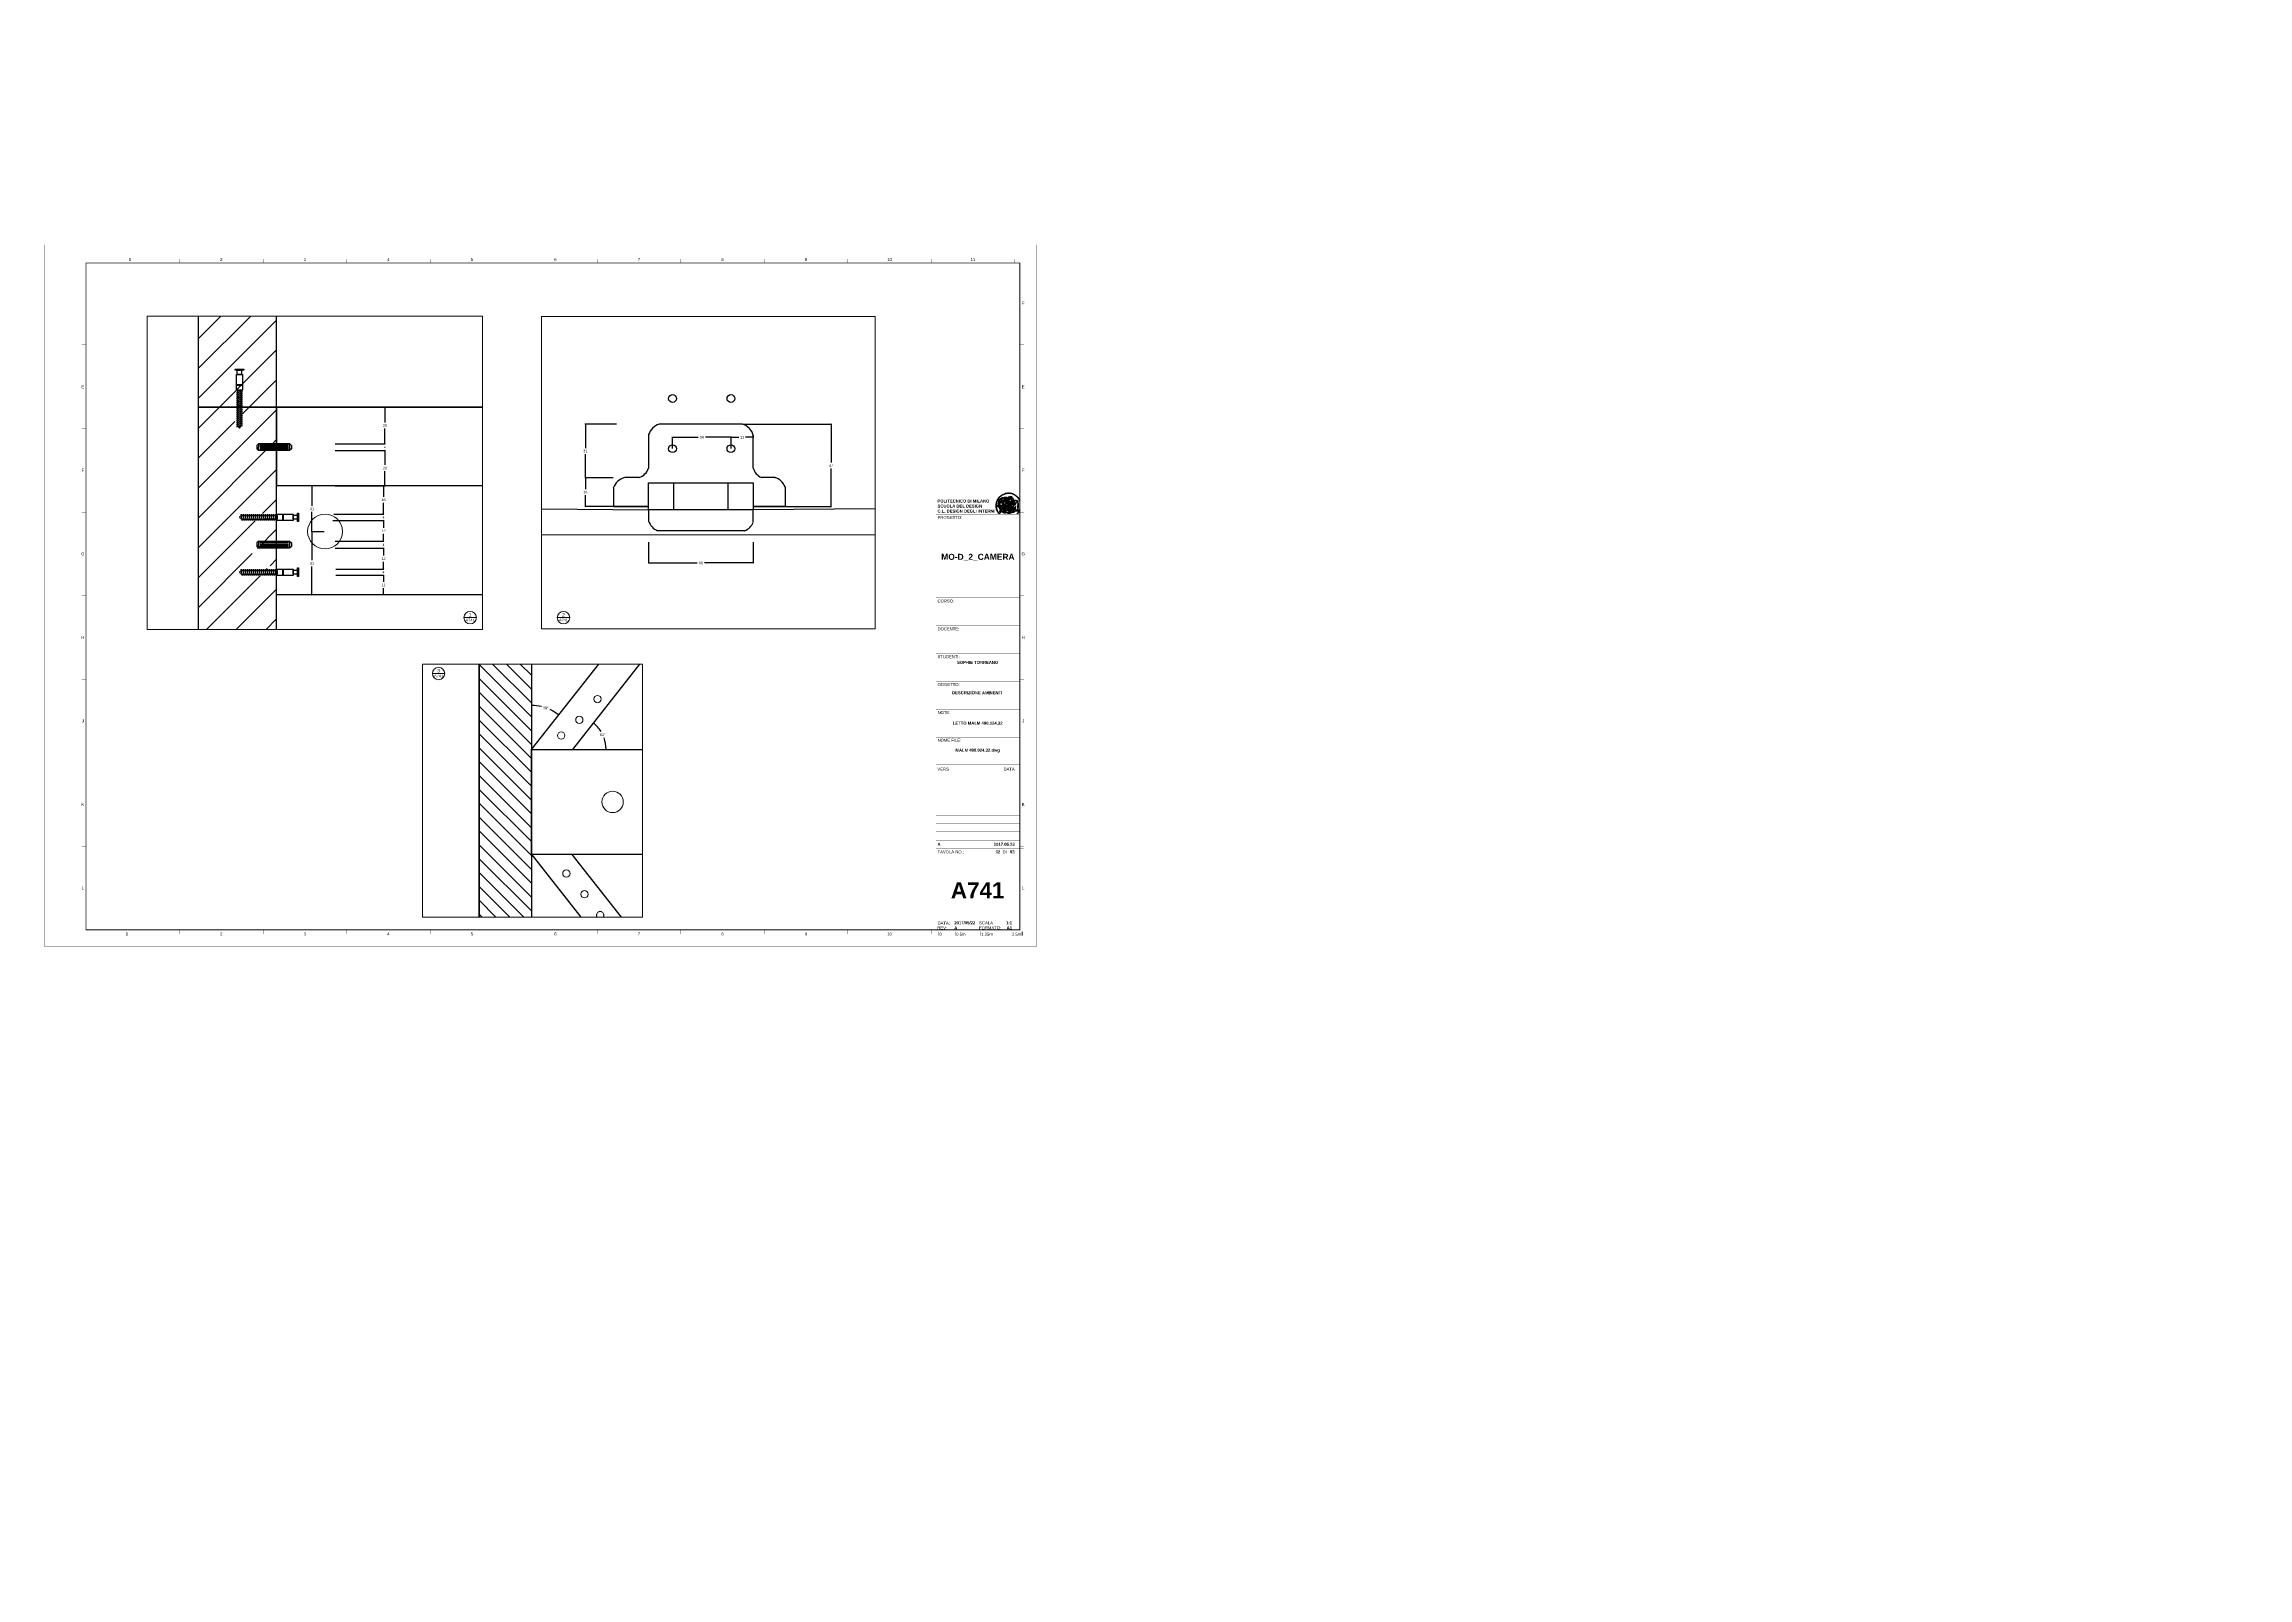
# Paper-space layout 'A741' of a CAD drawing. Header units: millimetres. Extents: x 5 to 1269, y -361 to 519.
# The model-space entities are those that its viewports show. They can reach past a viewport. Long polylines and large blocks are cut down to what shows.
import ezdxf
from ezdxf.enums import TextEntityAlignment as Align

# ---------------------------------------------------------------- set-up
doc = ezdxf.new("R2010")
doc.units = ezdxf.units.MM
doc.header["$MEASUREMENT"] = 0
doc.set_wipeout_variables(frame=1)
doc.linetypes.add('DASHDOT', pattern=[1, 0.5, -0.25, 0, -0.25])
doc.linetypes.add('HIDDEN', pattern=[0.375, 0.25, -0.125])
for name, color, linetype, lineweight in [('A-ANNO-SYMB', 3, 'Continuous', 18), ('Arredi', 3, 'Continuous', 30), ('Dettagli', 210, 'Continuous', 5), ('qqqqq', 2, 'Continuous', 9), ('Simbologia', 2, 'DASHDOT', 18), ('Tratteggi', 2, 'HIDDEN', 15)]:
    doc.layers.add(name, color=color, linetype=linetype, lineweight=lineweight)
doc.layers.add('G-ANNO-TTLB', color=3, linetype='Continuous')
doc.layers.add('Viti', color=2, linetype='Continuous')
doc.styles.add('ARIAL', font='Arial.ttf')
doc.styles.add('ARIAL-BOLD', font='Arial Bold.ttf')
doc.styles.add('E-ARIAL', font='Arial.ttf')
doc.styles.get("Standard").update_dxf_attribs({"font": 'Arial.ttf'})
doc.dimstyles.get("Standard").update_dxf_attribs({"dimtxt": 1.5, "dimasz": 0.18, "dimexe": 0.18, "dimexo": 0.0625, "dimgap": 1, "dimtad": 0, "dimtih": 1, "dimtoh": 1, "dimdec": 0, "dimzin": 0, "dimdsep": 46, "dimtxsty": 'Standard', "dimblk": 'OBLIQUE', "dimblk1": 'OBLIQUE', "dimblk2": 'OBLIQUE', "dimcen": 0.09, "dimadec": 0, "dimazin": 0, "dimtfac": 1, "dimtdec": 0, "dimtofl": 0, "dimtmove": 0, "dimatfit": 3, "dimldrblk": 'OBLIQUE', "dimfxl": 1, "dimtolj": 1, "dimtzin": 0, "dimarcsym": 0})

# ---------------------------------------------------------------- blocks, each defined once
blk = doc.blocks.new('logoPolimi')
for p, q in [((-2.37, 0.12), (-2.16, 0.11)), ((-2.37, 0.01), (-2.16, 0.01)), ((-2.36, 0.23), (-2.15, 0.21)), ((-2.35, 0.34), (-2.14, 0.31)), ((-2.33, 0.45), (-2.12, 0.41)), ((-2.3, 0.55), (-2.1, 0.51)), ((-2.28, 0.66), (-2.07, 0.6)), ((-2.24, 0.77), (-2.04, 0.7)), ((-2.2, 0.87), (-2.01, 0.79)), ((-2.16, 0.97), (-1.97, 0.89)), ((-2.11, 1.07), (-1.93, 0.98)), ((-2.06, 1.17), (-1.88, 1.07)), ((-2.01, 1.26), (-1.83, 1.15)), ((-1.94, 1.36), (-1.77, 1.24)), ((-1.88, 1.45), (-1.71, 1.32)), ((-1.84, 0.03), (-1.82, 0.35)), ((-1.81, 1.53), (-1.65, 1.4)), ((-1.74, 1.61), (-1.58, 1.47)), ((-1.73, 0.59), (-1.73, 0.59)), ((-1.73, 0.59), (-1.73, 0.59)), ((-1.66, 1.69), (-1.51, 1.54)), ((-1.65, 0.57), (-1.65, 0.57)), ((-1.59, 1.12), (-1.59, 1.12)), ((-1.58, 1.77), (-1.44, 1.61)), ((-1.51, 0.55), (-1.51, 0.55)), ((-1.51, 0.55), (-1.51, 0.55)), ((-1.49, 1.84), (-1.36, 1.68)), ((-1.41, 1.91), (-1.28, 1.74)), ((-1.32, 1.97), (-1.2, 1.8)), ((-1.31, 0.79), (-1.21, 0.75)), ((-1.21, 0.75), (-1.31, 0.79)), ((-1.21, 0.75), (-1.31, 0.79)), ((-1.22, 2.03), (-1.11, 1.85)), ((-1.21, 0.75), (-1.21, 0.75)), ((-1.21, 0.75), (-1.21, 0.75)), ((-1.19, 0.76), (-1.19, 0.76)), ((-1.19, 0.76), (-1.19, 0.76)), ((-1.17, 0.99), (-1.18, 0.99)), ((-1.18, 0.99), (-1.17, 0.99)), ((-1.16, 0.57), (-1.16, 0.57)), ((-1.16, 0.57), (-1.16, 0.57)), ((-1.13, 2.09), (-1.03, 1.9)), ((-1.1, 0.01), (-0.99, 0.06)), ((-0.99, 0.06), (-1.1, 0.01)), ((-0.99, 0.06), (-1.1, 0.01)), ((-1.03, 2.14), (-0.94, 1.95)), ((-0.99, 0.06), (-0.99, 0.06)), ((-0.99, 0.06), (-0.99, 0.06)), ((-0.97, 0.79), (-0.98, 0.79)), ((-0.89, 0.84), (-0.97, 0.79)), ((-0.97, 0.79), (-0.89, 0.84)), ((-0.96, 1.41), (-0.96, 1.41)), ((-0.96, 1.41), (-0.96, 1.41)), ((-0.93, 2.18), (-0.84, 1.99)), ((-0.89, 0.84), (-0.82, 0.87)), ((-0.82, 0.87), (-0.89, 0.84)), ((-0.89, 0.84), (-0.82, 0.87)), ((-0.88, 0.83), (-0.89, 0.84)), ((-0.85, 1.39), (-0.85, 1.39)), ((-0.85, 1.39), (-0.85, 1.39)), ((-0.84, 0.14), (-0.84, 0.14)), ((-0.83, 2.22), (-0.75, 2.03)), ((-0.77, 1.08), (-0.78, 1.08)), ((-0.78, 1.08), (-0.77, 1.08)), ((-0.61, 1.12), (-0.77, 1.08)), ((-0.77, 1.08), (-0.61, 1.12)), ((-0.77, 1.08), (-0.61, 1.12)), ((-0.75, 1.3), (-0.76, 1.29)), ((-0.76, 1.29), (-0.75, 1.3)), ((-0.72, 2.26), (-0.66, 2.06)), ((-0.65, 0.99), (-0.7, 0.96)), ((-0.69, 0.18), (-0.68, 0.18)), ((-0.66, 0.93), (-0.66, 0.93)), ((-0.66, 0.93), (-0.64, 0.93)), ((-0.66, 0.93), (-0.66, 0.93)), ((-0.66, 0.93), (-0.66, 0.93)), ((-0.63, 1.01), (-0.63, 1.01)), ((-0.63, 1.01), (-0.62, 1.01)), ((-0.63, 0.66), (-0.63, 0.66)), ((-0.61, 2.29), (-0.56, 2.09)), ((-0.6, 1.12), (-0.61, 1.12)), ((-0.61, 1.12), (-0.6, 1.12)), ((-0.61, 1.12), (-0.6, 1.12)), ((-0.61, 0.86), (-0.57, 0.85)), ((-0.57, 0.85), (-0.61, 0.86)), ((-0.61, 0.86), (-0.57, 0.85)), ((-0.53, 1.08), (-0.6, 1.12)), ((-0.6, 1.12), (-0.6, 1.11)), ((-0.6, 1.12), (-0.53, 1.08)), ((-0.57, 0.8), (-0.59, 0.8)), ((-0.57, 0.85), (-0.53, 0.84)), ((-0.57, 0.85), (-0.57, 0.85)), ((-0.57, 0.85), (-0.57, 0.85)), ((-0.57, 0.85), (-0.53, 0.84)), ((-0.56, 0.29), (-0.49, 0.48)), ((-0.56, 0.14), (-0.56, 0.29)), ((-0.5, 0.11), (-0.56, 0.14)), ((-0.53, 0.84), (-0.51, 0.84)), ((-0.53, 0.84), (-0.51, 0.84)), ((-0.53, 0.84), (-0.53, 0.84)), ((-0.51, 2.32), (-0.46, 2.11)), ((-0.51, 0.11), (-0.51, 0.11)), ((-0.51, 0.11), (-0.51, 0.11)), ((-0.34, 0.33), (-0.5, 0.11)), ((-0.49, 0.48), (-0.41, 0.55)), ((-0.42, 0.8), (-0.47, 0.79)), ((-0.42, 0.8), (-0.47, 0.79)), ((-0.47, 0.79), (-0.45, 0.76)), ((-0.47, 0.79), (-0.45, 0.76)), ((-0.45, 1.14), (-0.42, 1.11)), ((-0.42, 1.26), (-0.36, 1.22)), ((-0.41, 0.55), (-0.34, 0.49)), ((-0.4, 2.34), (-0.36, 2.13)), ((-0.4, 1.37), (-0.38, 1.38)), ((-0.39, 1.37), (-0.4, 1.37)), ((-0.35, 1.33), (-0.4, 1.37)), ((-0.39, 1.24), (-0.4, 1.23)), ((-0.38, 1.14), (-0.38, 1.14)), ((-0.34, 0.49), (-0.09, 0.48)), ((-0.16, 0.32), (-0.34, 0.33)), ((-0.14, 0.32), (-0.31, 0.34)), ((-0.29, 2.35), (-0.26, 2.14)), ((-0.28, 1.3), (-0.29, 1.3)), ((-0.28, 1.3), (-0.28, 1.3)), ((-0.18, 2.36), (-0.16, 2.15)), ((-0.16, 1.24), (-0.16, 1.25)), ((-0.16, 1.25), (-0.16, 1.25)), ((-0.16, 0.49), (-0.14, 0.64)), ((-0.06, 0.27), (-0.16, 0.32)), ((-0.1, 0.88), (-0.09, 0.87)), ((-0.08, 1.37), (-0.08, 1.38)), ((-0.08, 1.23), (-0.05, 1.21)), ((-0.05, 1.21), (-0.08, 1.23)), ((-0.08, 1.23), (-0.05, 1.21)), ((-0.07, 2.37), (-0.06, 2.16)), ((-0.03, 0.26), (-0.06, 0.27)), ((-0.05, 1.21), (-0.04, 1.21)), ((-0.04, 1.21), (-0.05, 1.21)), ((-0.04, 1.21), (-0.04, 1.21)), ((-0.04, 1.21), (-0.04, 1.21)), ((-0.04, 0.48), (-0.03, 0.26)), ((0.03, 1.15), (0.03, 1.15)), ((0.03, 0.66), (0.03, 0.67)), ((0.04, 2.37), (0.04, 2.16)), ((0.07, 0.58), (0.07, 0.57)), ((0.1, 1.18), (0.1, 1.18)), ((0.1, 0.84), (0.1, 0.84)), ((0.13, 1.32), (0.17, 1.19)), ((0.15, 2.36), (0.14, 2.16)), ((0.14, 0.71), (0.34, 0.65)), ((0.31, 0.56), (0.17, 0.63)), ((0.26, 2.36), (0.24, 2.15)), ((0.27, 1.61), (0.27, 1.61)), ((0.27, 1.61), (0.27, 1.61)), ((0.27, 1.61), (0.27, 1.61)), ((0.29, 1.29), (0.29, 1.29)), ((0.29, 1.29), (0.29, 1.29)), ((0.29, 1.29), (0.29, 1.29)), ((0.29, 1.29), (0.29, 1.29)), ((0.33, 0.49), (0.34, 0.49)), ((0.33, 0.03), (0.35, 0.03)), ((0.33, 0.03), (0.35, 0.03)), ((0.37, 2.34), (0.34, 2.13)), ((0.34, 0.65), (0.34, 0.64)), ((0.35, 0.03), (0.57, 0.06)), ((0.35, 0.03), (0.57, 0.06)), ((0.35, 0.03), (0.35, 0.03)), ((0.35, 0.03), (0.35, 0.03)), ((0.38, 1.36), (0.37, 1.35)), ((0.38, 0.34), (0.37, 0.34)), ((0.38, 0.34), (0.38, 0.34)), ((0.43, 0.67), (0.39, 0.64)), ((0.48, 2.32), (0.44, 2.12)), ((0.49, 1.05), (0.51, 1.13)), ((0.51, 1.13), (0.49, 1.05)), ((0.49, 1.05), (0.51, 1.13)), ((0.51, 1.31), (0.5, 1.29)), ((0.51, 1.13), (0.52, 1.23)), ((0.52, 1.23), (0.51, 1.23)), ((0.51, 1.23), (0.52, 1.23)), ((0.52, 1.23), (0.51, 1.13)), ((0.51, 1.13), (0.52, 1.23)), ((0.52, 1.24), (0.6, 1.37)), ((0.52, 1.23), (0.6, 1.36)), ((0.6, 1.36), (0.52, 1.23)), ((0.52, 1.23), (0.52, 1.23)), ((0.52, 1.23), (0.52, 1.24)), ((0.52, 1.23), (0.52, 1.23)), ((0.55, 1.07), (0.53, 1.06)), ((0.53, 1.04), (0.53, 1.06)), ((0.53, 1.05), (0.53, 1.04)), ((0.59, 2.3), (0.54, 2.09)), ((0.54, 0.3), (0.63, 0.32)), ((0.54, -0.08), (0.61, 0.06)), ((0.61, 0.06), (0.54, -0.08)), ((0.54, -0.08), (0.61, 0.06)), ((0.56, 0.19), (0.59, 0.21)), ((0.57, 1.07), (0.57, 1.07)), ((0.57, 1.07), (0.57, 1.07)), ((0.57, 1.07), (0.57, 1.07)), ((0.57, 1.07), (0.57, 1.07)), ((0.57, 1.07), (0.57, 1.07)), ((0.57, 1.07), (0.57, 1.07)), ((0.57, 1.07), (0.57, 1.07)), ((0.58, 0.3), (0.59, 0.29)), ((0.59, 0.78), (0.59, 0.79)), ((0.59, 0.79), (0.59, 0.79)), ((0.59, 0.79), (0.59, 0.79)), ((0.59, 0.79), (0.59, 0.78)), ((0.61, 0.06), (0.6, 0.07)), ((0.6, 0.07), (0.61, 0.06)), ((0.61, 0.06), (0.61, 0.07)), ((0.62, 0.21), (0.65, 0.22)), ((0.69, 2.27), (0.63, 2.07)), ((0.64, 1.37), (0.65, 1.37)), ((0.69, 0.86), (0.68, 0.86)), ((0.68, 0.86), (0.69, 0.86)), ((0.68, 0.76), (0.68, 0.76)), ((0.8, 2.23), (0.73, 2.03)), ((0.76, 0.26), (0.76, 0.26)), ((0.9, 2.19), (0.82, 2)), ((0.82, 0.35), (0.84, 0.36)), ((0.82, 0.35), (0.82, 0.35)), ((0.84, 0.36), (0.84, 0.37)), ((0.85, 0.34), (1.05, 0.35)), ((1, 2.15), (0.91, 1.96)), ((0.93, 1.05), (0.93, 1.05)), ((0.93, 1.05), (0.93, 1.05)), ((0.93, 1.05), (0.93, 1.04)), ((0.93, 1.05), (0.93, 1.05)), ((0.97, 0.66), (0.96, 0.66)), ((1.01, 0.97), (0.98, 0.96)), ((1.1, 2.1), (1, 1.91)), ((1.2, 2.04), (1.09, 1.86)), ((1.17, 0.96), (1.17, 0.95)), ((1.17, 0.95), (1.17, 0.95)), ((1.29, 1.99), (1.18, 1.81)), ((1.38, 1.92), (1.26, 1.75)), ((1.34, 0.37), (1.26, 0.04)), ((1.27, 0.37), (1.27, 0.38)), ((1.28, 0.95), (1.28, 0.95)), ((1.47, 1.86), (1.34, 1.69)), ((1.37, 0.73), (1.46, 0.81)), ((1.41, 0.4), (1.41, 0.41)), ((1.56, 1.79), (1.42, 1.63)), ((1.64, 1.71), (1.49, 1.56)), ((1.49, 0.9), (1.57, 0.92)), ((1.72, 1.63), (1.56, 1.49)), ((1.67, 0.6), (1.57, 0.53)), ((1.79, 1.55), (1.63, 1.41)), ((1.86, 1.47), (1.7, 1.34)), ((1.93, 1.38), (1.76, 1.26)), ((1.99, 1.29), (1.81, 1.17)), ((2.05, 1.19), (1.87, 1.09)), ((2.1, 1.1), (1.92, 1)), ((2.15, 1), (1.96, 0.91)), ((2.19, 0.9), (2, 0.82)), ((2.23, 0.79), (2.04, 0.72)), ((2.27, 0.69), (2.07, 0.63)), ((2.3, 0.58), (2.09, 0.53)), ((2.32, 0.47), (2.12, 0.43)), ((2.34, 0.37), (2.13, 0.33)), ((2.36, 0.26), (2.15, 0.23)), ((2.37, 0.15), (2.16, 0.13)), ((2.37, 0.04), (2.16, 0.03)), ((-2.37, -0.1), (-2.16, -0.09)), ((-2.36, -0.21), (-2.15, -0.19)), ((-2.35, -0.32), (-2.14, -0.29)), ((-2.33, -0.43), (-2.12, -0.39)), ((-2.31, -0.54), (-2.1, -0.49)), ((-2.28, -0.65), (-2.08, -0.59)), ((-2.25, -0.75), (-2.05, -0.69)), ((-2.21, -0.86), (-2.02, -0.78)), ((-2.17, -0.96), (-1.98, -0.87)), ((-2.12, -1.06), (-1.93, -0.96)), ((-2.07, -1.16), (-1.89, -1.05)), ((-2.04, -0.15), (-1.97, -0.2)), ((-2.01, -1.25), (-1.84, -1.14)), ((-1.95, -1.34), (-1.78, -1.22)), ((-1.89, -1.43), (-1.72, -1.31)), ((-1.82, -1.52), (-1.66, -1.38)), ((-1.75, -1.6), (-1.59, -1.46)), ((-1.67, -1.68), (-1.52, -1.53)), ((-1.58, -0.12), (-1.6, -0.18)), ((-1.6, -0.18), (-1.58, -0.28)), ((-1.57, -0.54), (-1.59, -0.54)), ((-1.59, -0.54), (-1.59, -0.54)), ((-1.59, -1.76), (-1.45, -1.6)), ((-1.56, -0.32), (-1.56, -0.31)), ((-1.56, -0.31), (-1.56, -0.31)), ((-1.53, -0.65), (-1.53, -0.65)), ((-1.53, -0.65), (-1.53, -0.65)), ((-1.51, -1.83), (-1.37, -1.67)), ((-1.48, -0.86), (-1.48, -0.85)), ((-1.42, -0.37), (-1.42, -0.37)), ((-1.42, -1.9), (-1.29, -1.73)), ((-1.38, -0.46), (-1.38, -0.46)), ((-1.33, -1.96), (-1.21, -1.79)), ((-1.31, -0.24), (-1.31, -0.23)), ((-1.31, -0.23), (-1.31, -0.24)), ((-1.24, -2.02), (-1.13, -1.84)), ((-1.23, -0.19), (-1.23, -0.19)), ((-1.23, -0.19), (-1.23, -0.19)), ((-1.23, -0.19), (-1.23, -0.19)), ((-1.23, -0.19), (-1.23, -0.19)), ((-1.14, -2.08), (-1.04, -1.89)), ((-1.04, -2.13), (-0.95, -1.94)), ((-1.01, -0.39), (-1.02, -0.39)), ((-1.02, -0.39), (-1.01, -0.39)), ((-1.02, -0.7), (-1.02, -0.7)), ((-1.02, -0.7), (-1.02, -0.7)), ((-1.02, -0.7), (-1.02, -0.7)), ((-0.94, -2.18), (-0.86, -1.98)), ((-0.84, -2.22), (-0.77, -2.02)), ((-0.79, -0.51), (-0.83, -0.58)), ((-0.83, -0.58), (-0.79, -0.51)), ((-0.83, -0.58), (-0.79, -0.51)), ((-0.78, -1.05), (-0.83, -0.94)), ((-0.83, -0.94), (-0.78, -1.05)), ((-0.83, -0.94), (-0.83, -0.94)), ((-0.83, -0.94), (-0.78, -1.05)), ((-0.82, -1.23), (-0.82, -1.23)), ((-0.82, -1.23), (-0.77, -1.23)), ((-0.77, -1.23), (-0.82, -1.23)), ((-0.82, -1.23), (-0.82, -1.23)), ((-0.77, -1.23), (-0.82, -1.23)), ((-0.75, -0.96), (-0.8, -0.89)), ((-0.8, -0.89), (-0.79, -0.92)), ((-0.79, -0.92), (-0.8, -0.89)), ((-0.8, -0.89), (-0.75, -0.96)), ((-0.79, -0.92), (-0.8, -0.89)), ((-0.8, -0.89), (-0.8, -0.89)), ((-0.8, -0.89), (-0.75, -0.96)), ((-0.79, -0.92), (-0.78, -0.95)), ((-0.78, -0.95), (-0.79, -0.92)), ((-0.78, -0.95), (-0.79, -0.92)), ((-0.77, -0.49), (-0.78, -0.48)), ((-0.78, -0.48), (-0.77, -0.49)), ((-0.78, -0.95), (-0.76, -1)), ((-0.76, -1), (-0.78, -0.95)), ((-0.76, -1), (-0.78, -0.95)), ((-0.71, -0.89), (-0.75, -0.87)), ((-0.75, -0.87), (-0.71, -0.89)), ((-0.75, -0.87), (-0.71, -0.89)), ((-0.72, -1.01), (-0.75, -0.96)), ((-0.75, -0.96), (-0.72, -1.01)), ((-0.75, -0.96), (-0.72, -1.01)), ((-0.74, -2.25), (-0.67, -2.05)), ((-0.64, -0.93), (-0.71, -0.89)), ((-0.71, -0.89), (-0.64, -0.93)), ((-0.71, -0.89), (-0.64, -0.93)), ((-0.66, -0.53), (-0.66, -0.53)), ((-0.66, -0.53), (-0.66, -0.53)), ((-0.66, -0.53), (-0.66, -0.53)), ((-0.63, -2.29), (-0.57, -2.08)), ((-0.52, -2.31), (-0.48, -2.11)), ((-0.39, -0.81), (-0.51, -0.69)), ((-0.51, -1.04), (-0.5, -1.04)), ((-0.48, -0.42), (-0.48, -0.42)), ((-0.48, -0.42), (-0.48, -0.42)), ((-0.48, -0.42), (-0.48, -0.42)), ((-0.42, -2.33), (-0.38, -2.13)), ((-0.41, -0.51), (-0.41, -0.51)), ((-0.38, -0.05), (-0.39, -0.12)), ((-0.39, -0.12), (-0.37, -0.1)), ((-0.35, -0.14), (-0.37, -0.08)), ((-0.37, -0.09), (-0.37, -0.09)), ((-0.33, -0.12), (-0.35, -0.14)), ((-0.32, -0.14), (-0.35, -0.14)), ((-0.35, -0.18), (-0.34, -0.22)), ((-0.34, -0.08), (-0.29, -0.16)), ((-0.34, -0.22), (-0.34, -0.22)), ((-0.27, -0.17), (-0.32, -0.14)), ((-0.31, -2.35), (-0.28, -2.14)), ((-0.25, -0.91), (-0.26, -0.9)), ((-0.26, -1.29), (0.1, -1.2)), ((0.1, -1.2), (-0.26, -1.29)), ((0.08, -1.4), (-0.26, -1.29)), ((-0.26, -1.29), (0.08, -1.4)), ((-0.26, -1.38), (-0.26, -1.29)), ((-0.26, -1.29), (-0.26, -1.29)), ((-0.26, -1.29), (-0.26, -1.38)), ((-0.26, -1.29), (0.08, -1.4)), ((-0.26, -1.29), (-0.26, -1.29)), ((0.08, -1.49), (-0.26, -1.38)), ((-0.26, -1.38), (0.09, -1.49)), ((-0.2, -2.36), (-0.18, -2.15)), ((-0.14, -0.15), (-0.16, -0.13)), ((-0.11, -0.04), (-0.12, -0.05)), ((-0.09, -2.37), (-0.08, -2.16)), ((-0.04, -0.41), (-0.01, -0.44)), ((-0.01, -0.44), (-0.04, -0.41)), ((-0.04, -0.41), (-0.01, -0.44)), ((0.03, -2.37), (0.02, -2.16)), ((0.07, -0.84), (0.07, -0.84)), ((0.07, -0.84), (0.07, -0.84)), ((0.1, -1.2), (0.08, -1.32)), ((0.08, -1.32), (0.13, -1.2)), ((0.08, -1.4), (0.72, -1.22)), ((0.72, -1.22), (0.08, -1.4)), ((0.08, -1.4), (0.72, -1.22)), ((0.72, -1.31), (0.08, -1.49)), ((0.08, -1.44), (0.08, -1.4)), ((0.08, -1.4), (0.08, -1.44)), ((0.08, -1.4), (0.08, -1.49)), ((0.08, -1.49), (0.08, -1.44)), ((0.08, -1.44), (0.08, -1.44)), ((0.08, -1.44), (0.08, -1.45)), ((0.08, -1.45), (0.08, -1.46)), ((0.08, -1.46), (0.08, -1.49)), ((0.1, -1.01), (0.09, -0.86)), ((0.1, -1.01), (0.09, -0.86)), ((0.09, -1.49), (0.72, -1.31)), ((0.1, -1.2), (0.12, -1.04)), ((0.12, -1.04), (0.1, -1.2)), ((0.13, -1.2), (0.1, -1.2)), ((0.1, -1.2), (0.13, -1.2)), ((0.13, -1.2), (0.1, -1.2)), ((0.1, -1.2), (0.1, -1.2)), ((0.11, -0.44), (0.11, -0.44)), ((0.11, -0.44), (0.11, -0.44)), ((0.12, -0.21), (0.12, -0.21)), ((0.12, -0.21), (0.12, -0.21)), ((0.12, -0.21), (0.12, -0.21)), ((0.12, -0.21), (0.12, -0.21)), ((0.12, -0.21), (0.12, -0.21)), ((0.12, -0.21), (0.12, -0.21)), ((0.12, -0.21), (0.12, -0.21)), ((0.12, -0.21), (0.12, -0.21)), ((0.12, -0.21), (0.12, -0.21)), ((0.12, -0.21), (0.12, -0.21)), ((0.12, -0.21), (0.12, -0.21)), ((0.12, -0.21), (0.12, -0.21)), ((0.12, -0.21), (0.12, -0.21)), ((0.12, -0.56), (0.14, -0.53)), ((0.14, -0.53), (0.12, -0.56)), ((0.12, -0.56), (0.14, -0.53)), ((0.12, -1.04), (0.12, -1.04)), ((0.12, -1.04), (0.12, -1.04)), ((0.12, -1.04), (0.12, -1.04)), ((0.14, -2.37), (0.12, -2.16)), ((0.21, -0.99), (0.13, -1.2)), ((0.13, -1.2), (0.21, -0.99)), ((0.36, -1.14), (0.13, -1.2)), ((0.13, -1.2), (0.26, -1.17)), ((0.14, -0.53), (0.16, -0.49)), ((0.16, -0.49), (0.14, -0.53)), ((0.14, -0.53), (0.16, -0.49)), ((0.16, -0.49), (0.16, -0.49)), ((0.16, -0.49), (0.16, -0.49)), ((0.28, -1.19), (0.21, -0.99)), ((0.21, -0.99), (0.31, -1.27)), ((0.25, -2.36), (0.22, -2.15)), ((0.24, -0.17), (0.24, -0.16)), ((0.24, -0.16), (0.24, -0.17)), ((0.25, -0.84), (0.25, -0.88)), ((0.25, -0.88), (0.25, -0.84)), ((0.25, -0.88), (0.25, -0.84)), ((0.25, -0.88), (0.29, -1.17)), ((0.26, -0.88), (0.25, -0.88)), ((0.31, -1.27), (0.25, -0.88)), ((0.26, -1.17), (0.28, -1.16)), ((0.28, -1.16), (0.36, -1.14)), ((0.29, -1.17), (0.28, -1.19)), ((0.35, -2.34), (0.32, -2.14)), ((0.36, -1.14), (0.72, -1.22)), ((0.72, -1.22), (0.36, -1.14)), ((0.46, -2.32), (0.42, -2.12)), ((0.49, -0.31), (0.49, -0.31)), ((0.49, -0.31), (0.49, -0.31)), ((0.5, -0.27), (0.5, -0.27)), ((0.51, -0.27), (0.51, -0.27)), ((0.57, -2.3), (0.52, -2.1)), ((0.68, -2.27), (0.62, -2.07)), ((0.78, -2.24), (0.71, -2.04)), ((0.72, -0.81), (0.75, -0.89)), ((0.72, -1.22), (0.72, -1.31)), ((0.72, -1.31), (0.72, -1.22)), ((0.74, -0.23), (0.74, -0.23)), ((0.74, -0.23), (0.75, -0.24)), ((0.75, -0.23), (0.75, -0.23)), ((0.89, -2.2), (0.81, -2)), ((0.86, -0.25), (0.82, -0.34)), ((0.87, -0.22), (0.86, -0.23)), ((0.87, -0.22), (0.86, -0.25)), ((0.99, -2.15), (0.9, -1.96)), ((0.96, -0.58), (0.96, -0.57)), ((1.09, -2.11), (0.99, -1.92)), ((1.05, -1.05), (1.04, -1.05)), ((1.19, -2.05), (1.08, -1.87)), ((1.28, -2), (1.17, -1.82)), ((1.37, -1.93), (1.25, -1.76)), ((1.31, -0.27), (1.3, -0.26)), ((1.3, -0.26), (1.3, -0.26)), ((1.3, -0.26), (1.3, -0.26)), ((1.3, -0.26), (1.31, -0.27)), ((1.3, -0.26), (1.3, -0.26)), ((1.46, -1.87), (1.33, -1.7)), ((1.54, -1.8), (1.41, -1.64)), ((1.63, -1.72), (1.48, -1.57)), ((1.71, -1.65), (1.55, -1.5)), ((1.78, -1.57), (1.62, -1.43)), ((1.85, -1.48), (1.69, -1.35)), ((1.92, -1.39), (1.75, -1.27)), ((1.98, -1.3), (1.81, -1.19)), ((2.04, -1.21), (1.86, -1.1)), ((2.09, -1.11), (1.91, -1.01)), ((2.14, -1.01), (1.95, -0.92)), ((2.19, -0.91), (1.99, -0.83)), ((2.23, -0.81), (2.03, -0.74)), ((2.26, -0.7), (2.06, -0.64)), ((2.29, -0.6), (2.09, -0.55)), ((2.32, -0.49), (2.11, -0.45)), ((2.34, -0.38), (2.13, -0.35)), ((2.35, -0.27), (2.15, -0.25)), ((2.37, -0.08), (2.16, -0.07)), ((2.36, -0.16), (2.16, -0.15))]:
    blk.add_line(p, q)
for points in [[(-1.9, 0.12), (-1.94, 0.02), (-2.05, -0.09), (-2.05, -0.09)], [(-1.86, 0.38), (-1.86, 0.38), (-1.87, 0.19), (-1.9, 0.12)], [(-1.76, 0.6), (-1.76, 0.6), (-1.84, 0.57), (-1.86, 0.38)], [(-1.86, -0.04), (-1.84, 0.02), (-1.84, 0.03), (-1.84, 0.03)], [(-1.82, 0.78), (-1.83, 0.8), (-1.85, 0.86), (-1.83, 0.88)], [(-1.82, 0.78), (-1.83, 0.8), (-1.85, 0.86), (-1.83, 0.88)], [(-1.83, 0.88), (-1.81, 0.9), (-1.76, 0.96), (-1.76, 0.96)], [(-1.83, 0.88), (-1.81, 0.9), (-1.76, 0.96), (-1.76, 0.96)], [(-1.76, 0.6), (-1.83, 0.7), (-1.78, 0.74), (-1.78, 0.74)], [(-1.78, 0.74), (-1.79, 0.74), (-1.83, 0.7), (-1.76, 0.6)], [(-1.78, 0.74), (-1.8, 0.76), (-1.81, 0.78), (-1.82, 0.78)], [(-1.78, 0.74), (-1.8, 0.76), (-1.81, 0.78), (-1.82, 0.78)], [(-1.82, 0.35), (-1.81, 0.5), (-1.73, 0.59), (-1.73, 0.59)], [(-1.82, -0.19), (-1.73, -0.07), (-1.75, 0.14), (-1.75, 0.3)], [(-1.75, 0.33), (-1.75, 0.17), (-1.73, -0.05), (-1.8, -0.17)], [(-1.78, 0.74), (-1.75, 0.72), (-1.72, 0.69), (-1.68, 0.7)], [(-1.68, 0.7), (-1.72, 0.69), (-1.75, 0.72), (-1.78, 0.74)], [(-1.68, 0.7), (-1.72, 0.69), (-1.75, 0.72), (-1.78, 0.74)], [(-1.78, 0.74), (-1.78, 0.74), (-1.78, 0.74), (-1.78, 0.74)], [(-1.76, 0.96), (-1.68, 1.1), (-1.59, 1.12), (-1.59, 1.12)], [(-1.76, 0.96), (-1.68, 1.1), (-1.6, 1.12), (-1.6, 1.12)], [(-1.73, 0.59), (-1.74, 0.59), (-1.75, 0.6), (-1.76, 0.6)], [(-1.73, 0.59), (-1.74, 0.59), (-1.75, 0.6), (-1.76, 0.6)], [(-1.75, 0.3), (-1.76, 0.47), (-1.65, 0.57), (-1.65, 0.57)], [(-1.65, 0.57), (-1.65, 0.57), (-1.76, 0.5), (-1.75, 0.33)], [(-1.65, 0.57), (-1.68, 0.58), (-1.7, 0.58), (-1.73, 0.59)], [(-1.65, 0.57), (-1.68, 0.58), (-1.7, 0.58), (-1.73, 0.59)], [(-1.5, 0.71), (-1.53, 0.74), (-1.61, 0.71), (-1.68, 0.7)], [(-1.68, 0.7), (-1.61, 0.71), (-1.53, 0.73), (-1.5, 0.71)], [(-1.5, 0.71), (-1.53, 0.73), (-1.61, 0.71), (-1.68, 0.7)], [(-1.51, 0.55), (-1.56, 0.56), (-1.61, 0.56), (-1.65, 0.57)], [(-1.65, 0.57), (-1.61, 0.56), (-1.56, 0.56), (-1.51, 0.55)], [(-1.51, 0.55), (-1.56, 0.56), (-1.61, 0.56), (-1.65, 0.57)], [(-1.59, 1.12), (-1.6, 1.06), (-1.61, 0.99), (-1.61, 0.97)], [(-1.61, 0.97), (-1.61, 0.99), (-1.6, 1.06), (-1.59, 1.12)], [(-1.61, 0.97), (-1.61, 0.99), (-1.6, 1.06), (-1.59, 1.12)], [(-1.61, 0.97), (-1.61, 0.95), (-1.56, 0.88), (-1.54, 0.87)], [(-1.54, 0.87), (-1.56, 0.88), (-1.61, 0.95), (-1.61, 0.97)], [(-1.54, 0.87), (-1.56, 0.88), (-1.61, 0.96), (-1.61, 0.97)], [(-1.59, 1.12), (-1.59, 1.13), (-1.59, 1.15), (-1.58, 1.16)], [(-1.59, 1.12), (-1.59, 1.13), (-1.59, 1.15), (-1.58, 1.16)], [(-1.58, 1.16), (-1.57, 1.21), (-1.52, 1.23), (-1.49, 1.25)], [(-1.58, 1.16), (-1.57, 1.21), (-1.52, 1.23), (-1.49, 1.25)], [(-1.58, 0.36), (-1.58, 0.48), (-1.51, 0.55), (-1.51, 0.55)], [(-1.51, 0.55), (-1.51, 0.55), (-1.58, 0.48), (-1.58, 0.36)], [(-1.51, 0.55), (-1.51, 0.55), (-1.58, 0.48), (-1.58, 0.36)], [(-1.55, 0.04), (-1.55, 0.08), (-1.58, 0.25), (-1.58, 0.36)], [(-1.58, 0.36), (-1.58, 0.25), (-1.55, 0.08), (-1.55, 0.04)], [(-1.58, 0.36), (-1.58, 0.25), (-1.55, 0.08), (-1.55, 0.04)], [(-1.58, -0.12), (-1.57, -0.06), (-1.55, 0.02), (-1.55, 0.04)], [(-1.55, 0.04), (-1.55, 0.02), (-1.57, -0.06), (-1.58, -0.12)], [(-1.55, 0.04), (-1.55, 0.02), (-1.56, -0.04), (-1.57, -0.1)], [(-1.54, 0.87), (-1.52, 0.85), (-1.47, 0.83), (-1.44, 0.83)], [(-1.44, 0.83), (-1.47, 0.83), (-1.52, 0.85), (-1.54, 0.87)], [(-1.45, 0.83), (-1.47, 0.83), (-1.52, 0.85), (-1.54, 0.87)], [(-1.51, 0.55), (-1.33, 0.54), (-1.16, 0.57), (-1.16, 0.57)], [(-1.16, 0.57), (-1.16, 0.57), (-1.33, 0.54), (-1.51, 0.55)], [(-1.16, 0.57), (-1.16, 0.57), (-1.33, 0.54), (-1.51, 0.55)], [(-1.5, 0.71), (-1.46, 0.68), (-1.4, 0.62), (-1.33, 0.66)], [(-1.33, 0.66), (-1.4, 0.62), (-1.46, 0.68), (-1.5, 0.71)], [(-1.33, 0.66), (-1.4, 0.62), (-1.46, 0.68), (-1.5, 0.71)], [(-1.49, 1.25), (-1.46, 1.26), (-1.42, 1.33), (-1.39, 1.36)], [(-1.49, 1.25), (-1.46, 1.27), (-1.43, 1.34), (-1.39, 1.36)], [(-1.31, 0.79), (-1.33, 0.79), (-1.42, 0.83), (-1.45, 0.83)], [(-1.44, 0.83), (-1.42, 0.83), (-1.33, 0.79), (-1.31, 0.79)], [(-1.31, 0.79), (-1.33, 0.79), (-1.42, 0.83), (-1.44, 0.83)], [(-1.35, 1.1), (-1.4, 1.17), (-1.36, 1.23), (-1.29, 1.31)], [(-1.29, 1.31), (-1.36, 1.23), (-1.4, 1.17), (-1.35, 1.1)], [(-1.35, 1.1), (-1.4, 1.17), (-1.36, 1.23), (-1.29, 1.31)], [(-1.39, 1.36), (-1.35, 1.38), (-1.26, 1.4), (-1.19, 1.41)], [(-1.39, 1.36), (-1.35, 1.38), (-1.26, 1.4), (-1.19, 1.41)], [(-1.18, 0.99), (-1.24, 0.97), (-1.3, 1.03), (-1.35, 1.1)], [(-1.35, 1.1), (-1.3, 1.03), (-1.24, 0.97), (-1.18, 0.99)], [(-1.18, 1), (-1.24, 0.97), (-1.3, 1.03), (-1.35, 1.1)], [(-1.33, 0.66), (-1.28, 0.7), (-1.23, 0.73), (-1.21, 0.75)], [(-1.21, 0.75), (-1.23, 0.73), (-1.28, 0.7), (-1.33, 0.66)], [(-1.21, 0.75), (-1.23, 0.73), (-1.28, 0.7), (-1.33, 0.66)], [(-1.29, 1.31), (-1.22, 1.39), (-1.01, 1.41), (-0.96, 1.41)], [(-0.96, 1.41), (-1.01, 1.41), (-1.22, 1.39), (-1.29, 1.31)], [(-1.29, 1.31), (-1.22, 1.39), (-1.01, 1.41), (-0.96, 1.41)], [(-1.24, -0.02), (-1.21, -0.01), (-1.1, 0.01), (-1.1, 0.01)], [(-1.1, 0.01), (-1.1, 0.01), (-1.21, -0.01), (-1.24, -0.02)], [(-1.1, 0.01), (-1.1, 0.01), (-1.21, -0.01), (-1.24, -0.02)], [(-1.21, 0.75), (-1.2, 0.75), (-1.19, 0.76), (-1.19, 0.76)], [(-1.19, 0.76), (-1.19, 0.76), (-1.2, 0.75), (-1.21, 0.75)], [(-1.19, 0.76), (-1.19, 0.76), (-1.2, 0.76), (-1.21, 0.75)], [(-1.19, 1.41), (-1.11, 1.43), (-0.97, 1.41), (-0.97, 1.41)], [(-1.19, 1.41), (-1.12, 1.43), (-0.98, 1.41), (-0.98, 1.41)], [(-1.19, 0.76), (-1.19, 0.77), (-1.18, 0.78), (-1.18, 0.79)], [(-1.18, 0.79), (-1.18, 0.78), (-1.19, 0.77), (-1.19, 0.76)], [(-1.19, 0.76), (-1.19, 0.77), (-1.19, 0.78), (-1.18, 0.79)], [(-1.18, 0.68), (-1.18, 0.68), (-1.19, 0.71), (-1.19, 0.76)], [(-1.19, 0.76), (-1.19, 0.71), (-1.18, 0.68), (-1.18, 0.68)], [(-1.18, 0.68), (-1.18, 0.68), (-1.19, 0.71), (-1.19, 0.76)], [(-1.18, 0.97), (-1.18, 0.97), (-1.18, 0.98), (-1.17, 0.99)], [(-1.17, 0.99), (-1.18, 0.98), (-1.18, 0.97), (-1.18, 0.97)], [(-1.18, 0.97), (-1.18, 0.97), (-1.18, 0.98), (-1.17, 0.99)], [(-1.18, 0.79), (-1.17, 0.86), (-1.18, 0.95), (-1.18, 0.97)], [(-1.18, 0.97), (-1.18, 0.95), (-1.17, 0.86), (-1.18, 0.79)], [(-1.18, 0.79), (-1.17, 0.86), (-1.18, 0.95), (-1.18, 0.97)], [(-1.16, 0.57), (-1.17, 0.6), (-1.18, 0.64), (-1.18, 0.68)], [(-1.18, 0.68), (-1.18, 0.64), (-1.17, 0.6), (-1.16, 0.57)], [(-1.16, 0.57), (-1.17, 0.6), (-1.18, 0.64), (-1.18, 0.68)], [(-1.17, 0.99), (-1.17, 1.03), (-1.16, 1.09), (-1.14, 1.13)], [(-1.09, 0.42), (-1.1, 0.44), (-1.14, 0.48), (-1.16, 0.57)], [(-1.16, 0.57), (-1.14, 0.48), (-1.1, 0.44), (-1.09, 0.42)], [(-1.09, 0.42), (-1.1, 0.44), (-1.14, 0.48), (-1.16, 0.57)], [(-1.14, 1.13), (-1.12, 1.18), (-1.05, 1.31), (-1.05, 1.31)], [(-1.12, 0.46), (-1.12, 0.46), (-1.13, 0.38), (-1.11, 0.26)], [(-1.11, 0.26), (-1.08, 0.14), (-1.05, 0.03), (-1.05, 0.03)], [(-1.02, 0.32), (-1.02, 0.32), (-1.08, 0.4), (-1.09, 0.42)], [(-1.09, 0.42), (-1.08, 0.4), (-1.02, 0.32), (-1.02, 0.32)], [(-1.02, 0.32), (-1.02, 0.32), (-1.08, 0.4), (-1.09, 0.42)], [(-0.98, 0.2), (-0.98, 0.21), (-1.02, 0.32), (-1.02, 0.32)], [(-1.02, 0.32), (-1.02, 0.32), (-0.98, 0.21), (-0.98, 0.2)], [(-0.98, 0.2), (-0.98, 0.21), (-1.02, 0.32), (-1.02, 0.32)], [(-1.01, 0.12), (-1, 0.16), (-0.98, 0.19), (-0.98, 0.2)], [(-0.98, 0.2), (-0.98, 0.19), (-1, 0.16), (-1.01, 0.12)], [(-1.01, 0.12), (-1, 0.16), (-0.98, 0.19), (-0.98, 0.2)], [(-0.99, 0.06), (-1, 0.07), (-1.01, 0.1), (-1.01, 0.12)], [(-1.01, 0.12), (-1.01, 0.1), (-1, 0.07), (-0.99, 0.06)], [(-0.99, 0.06), (-1, 0.07), (-1.01, 0.1), (-1.01, 0.12)], [(-0.99, 0.06), (-0.99, 0.06), (-0.99, 0.06), (-0.98, 0.05)], [(-0.98, 0.05), (-0.99, 0.06), (-0.99, 0.06), (-0.99, 0.06)], [(-0.99, 0.05), (-0.99, 0.06), (-0.99, 0.06), (-0.99, 0.06)], [(-0.95, 0.02), (-0.96, 0.03), (-0.97, 0.04), (-0.99, 0.05)], [(-0.98, 1.41), (-0.98, 1.41), (-0.97, 1.41), (-0.96, 1.41)], [(-0.98, 0.81), (-0.94, 0.85), (-0.92, 0.93), (-0.91, 0.97)], [(-0.91, 0.97), (-0.92, 0.93), (-0.94, 0.85), (-0.98, 0.81)], [(-0.91, 0.97), (-0.92, 0.93), (-0.94, 0.85), (-0.98, 0.81)], [(-0.98, 0.79), (-0.98, 0.81), (-0.98, 0.81), (-0.98, 0.81)], [(-0.98, 0.81), (-0.98, 0.81), (-0.98, 0.81), (-0.98, 0.79)], [(-0.98, 0.81), (-0.98, 0.81), (-0.98, 0.81), (-0.98, 0.79)], [(-0.98, 0.79), (-0.98, 0.79), (-0.98, 0.78), (-0.97, 0.77)], [(-0.98, 0.79), (-0.98, 0.79), (-0.98, 0.78), (-0.97, 0.77)], [(-0.98, 0.05), (-0.97, 0.04), (-0.96, 0.03), (-0.95, 0.02)], [(-0.95, 0.02), (-0.96, 0.03), (-0.97, 0.04), (-0.98, 0.05)], [(-0.97, 1.41), (-0.97, 1.41), (-0.97, 1.41), (-0.96, 1.41)], [(-0.97, 0.77), (-0.96, 0.74), (-0.91, 0.64), (-0.91, 0.57)], [(-0.97, 0.77), (-0.96, 0.74), (-0.91, 0.64), (-0.91, 0.57)], [(-0.96, 1.41), (-0.94, 1.41), (-0.9, 1.41), (-0.85, 1.39)], [(-0.96, 1.41), (-0.94, 1.41), (-0.9, 1.41), (-0.85, 1.39)], [(-0.95, 0.02), (-0.94, 0.01), (-0.92, 0.01), (-0.9, 0.01)], [(-0.9, 0.01), (-0.92, 0.01), (-0.94, 0.01), (-0.95, 0.02)], [(-0.91, 0.01), (-0.92, 0.01), (-0.94, 0.01), (-0.95, 0.02)], [(-0.91, 0.97), (-0.89, 1), (-0.87, 1.01), (-0.84, 1.02)], [(-0.84, 1.02), (-0.87, 1.01), (-0.89, 1), (-0.91, 0.97)], [(-0.84, 1.02), (-0.87, 1.01), (-0.89, 1.01), (-0.91, 0.97)], [(-0.91, 0.57), (-0.91, 0.5), (-0.9, 0.43), (-0.88, 0.37)], [(-0.91, 0.57), (-0.91, 0.5), (-0.9, 0.43), (-0.88, 0.37)], [(-0.87, 0.03), (-0.87, 0.03), (-0.89, 0.01), (-0.91, 0.01)], [(-0.9, 0.01), (-0.89, 0.01), (-0.87, 0.03), (-0.87, 0.03)], [(-0.87, 0.03), (-0.87, 0.03), (-0.89, 0.01), (-0.9, 0.01)], [(-0.88, 0.84), (-0.88, 0.84), (-0.89, 0.79), (-0.88, 0.77)], [(-0.88, 0.77), (-0.89, 0.79), (-0.88, 0.83), (-0.88, 0.83)], [(-0.74, 0.66), (-0.85, 0.67), (-0.88, 0.77), (-0.88, 0.77)], [(-0.88, 0.77), (-0.88, 0.77), (-0.85, 0.67), (-0.74, 0.66)], [(-0.88, 0.37), (-0.86, 0.32), (-0.83, 0.25), (-0.82, 0.25)], [(-0.88, 0.37), (-0.86, 0.32), (-0.83, 0.25), (-0.82, 0.25)], [(-0.87, 0.03), (-0.86, 0.03), (-0.86, 0.05), (-0.86, 0.06)], [(-0.86, 0.06), (-0.86, 0.05), (-0.86, 0.03), (-0.87, 0.03)], [(-0.86, 0.06), (-0.86, 0.05), (-0.86, 0.03), (-0.87, 0.03)], [(-0.85, 1.39), (-0.86, 1.42), (-0.8, 1.45), (-0.8, 1.46)], [(-0.85, 1.39), (-0.86, 1.42), (-0.83, 1.44), (-0.82, 1.45)], [(-0.86, 0.06), (-0.86, 0.07), (-0.86, 0.1), (-0.85, 0.11)], [(-0.85, 0.11), (-0.86, 0.1), (-0.86, 0.07), (-0.86, 0.06)], [(-0.85, 0.11), (-0.86, 0.1), (-0.86, 0.07), (-0.86, 0.06)], [(-0.81, 1.36), (-0.83, 1.37), (-0.84, 1.38), (-0.85, 1.39)], [(-0.85, 1.39), (-0.84, 1.38), (-0.83, 1.37), (-0.81, 1.36)], [(-0.85, 1.39), (-0.84, 1.38), (-0.83, 1.37), (-0.81, 1.36)], [(-0.85, 0.11), (-0.85, 0.12), (-0.84, 0.14), (-0.84, 0.14)], [(-0.84, 0.14), (-0.84, 0.14), (-0.85, 0.12), (-0.85, 0.11)], [(-0.84, 0.14), (-0.84, 0.14), (-0.85, 0.12), (-0.85, 0.11)], [(-0.84, 1.02), (-0.83, 1.03), (-0.81, 1.05), (-0.78, 1.08)], [(-0.78, 1.08), (-0.81, 1.05), (-0.83, 1.03), (-0.84, 1.02)], [(-0.78, 1.08), (-0.81, 1.05), (-0.83, 1.03), (-0.84, 1.02)], [(-0.84, 0.14), (-0.83, 0.15), (-0.81, 0.16), (-0.81, 0.16)], [(-0.81, 0.16), (-0.81, 0.16), (-0.83, 0.15), (-0.84, 0.14)], [(-0.81, 0.16), (-0.81, 0.16), (-0.84, 0.15), (-0.84, 0.14)], [(-0.84, 0.15), (-0.84, 0.15), (-0.84, 0.15), (-0.84, 0.14)], [(-0.84, 0.14), (-0.84, 0.14), (-0.84, 0.14), (-0.84, 0.14)], [(-0.84, 0.14), (-0.84, 0.14), (-0.84, 0.14), (-0.84, 0.14)], [(-0.84, 0.14), (-0.84, 0.14), (-0.84, 0.14), (-0.84, 0.14)], [(-0.82, 1.45), (-0.82, 1.45), (-0.8, 1.45), (-0.8, 1.45)], [(-0.82, 0.87), (-0.82, 0.87), (-0.72, 0.91), (-0.66, 0.93)], [(-0.66, 0.93), (-0.72, 0.91), (-0.82, 0.87), (-0.82, 0.87)], [(-0.82, 0.87), (-0.82, 0.87), (-0.72, 0.91), (-0.66, 0.93)], [(-0.82, 0.25), (-0.8, 0.25), (-0.77, 0.24), (-0.77, 0.23)], [(-0.82, 0.25), (-0.8, 0.25), (-0.78, 0.24), (-0.77, 0.23)], [(-0.76, 1.29), (-0.77, 1.32), (-0.79, 1.34), (-0.81, 1.36)], [(-0.81, 1.36), (-0.79, 1.34), (-0.77, 1.32), (-0.76, 1.29)], [(-0.81, 1.36), (-0.79, 1.34), (-0.77, 1.32), (-0.76, 1.3)], [(-0.81, 0.16), (-0.8, 0.17), (-0.8, 0.17), (-0.79, 0.18)], [(-0.79, 0.18), (-0.8, 0.17), (-0.8, 0.17), (-0.81, 0.16)], [(-0.79, 0.18), (-0.8, 0.17), (-0.8, 0.17), (-0.81, 0.16)], [(-0.8, 1.46), (-0.8, 1.49), (-0.69, 1.51), (-0.69, 1.51)], [(-0.8, 1.46), (-0.8, 1.49), (-0.75, 1.49), (-0.75, 1.49)], [(-0.8, 1.45), (-0.8, 1.45), (-0.8, 1.46), (-0.8, 1.46)], [(-0.79, 0.18), (-0.78, 0.18), (-0.77, 0.16), (-0.77, 0.16)], [(-0.77, 0.16), (-0.77, 0.16), (-0.78, 0.18), (-0.79, 0.18)], [(-0.77, 0.16), (-0.77, 0.16), (-0.78, 0.18), (-0.79, 0.18)], [(-0.78, 1.08), (-0.77, 1.1), (-0.76, 1.13), (-0.75, 1.16)], [(-0.75, 1.16), (-0.76, 1.13), (-0.77, 1.1), (-0.78, 1.08)], [(-0.75, 1.16), (-0.76, 1.13), (-0.77, 1.1), (-0.78, 1.08)], [(-0.77, 0.23), (-0.76, 0.22), (-0.72, 0.2), (-0.71, 0.2)], [(-0.77, 0.23), (-0.76, 0.22), (-0.72, 0.2), (-0.71, 0.2)], [(-0.77, 0.16), (-0.77, 0.16), (-0.74, 0.16), (-0.7, 0.17)], [(-0.7, 0.17), (-0.74, 0.16), (-0.77, 0.16), (-0.77, 0.16)], [(-0.7, 0.17), (-0.74, 0.16), (-0.77, 0.16), (-0.77, 0.16)], [(-0.76, 1.3), (-0.74, 1.25), (-0.73, 1.2), (-0.75, 1.16)], [(-0.75, 1.16), (-0.73, 1.2), (-0.74, 1.25), (-0.76, 1.29)], [(-0.76, 1.29), (-0.74, 1.25), (-0.73, 1.2), (-0.75, 1.16)], [(-0.75, 1.49), (-0.75, 1.52), (-0.69, 1.51), (-0.69, 1.51)], [(-0.7, 1.26), (-0.7, 1.28), (-0.73, 1.28), (-0.75, 1.3)], [(-0.75, 1.3), (-0.73, 1.28), (-0.7, 1.28), (-0.7, 1.26)], [(-0.71, 1.24), (-0.72, 1.25), (-0.73, 1.27), (-0.75, 1.28)], [(-0.63, 0.66), (-0.63, 0.66), (-0.73, 0.66), (-0.74, 0.66)], [(-0.74, 0.66), (-0.73, 0.66), (-0.63, 0.66), (-0.63, 0.66)], [(-0.65, 1.23), (-0.67, 1.24), (-0.71, 1.23), (-0.71, 1.24)], [(-0.71, 0.2), (-0.7, 0.2), (-0.69, 0.19), (-0.69, 0.18)], [(-0.71, 0.2), (-0.7, 0.2), (-0.69, 0.19), (-0.69, 0.18)], [(-0.65, 1.23), (-0.67, 1.24), (-0.7, 1.25), (-0.7, 1.26)], [(-0.7, 1.26), (-0.7, 1.25), (-0.67, 1.24), (-0.65, 1.23)], [(-0.7, 0.17), (-0.69, 0.17), (-0.68, 0.18), (-0.69, 0.18)], [(-0.69, 0.18), (-0.68, 0.18), (-0.69, 0.17), (-0.7, 0.17)], [(-0.69, 0.18), (-0.68, 0.18), (-0.69, 0.17), (-0.7, 0.17)], [(-0.69, 1.51), (-0.69, 1.59), (-0.51, 1.55), (-0.51, 1.55)], [(-0.69, 1.51), (-0.66, 1.55), (-0.66, 1.55), (-0.66, 1.55)], [(-0.66, 0.67), (-0.69, 0.69), (-0.68, 0.72), (-0.68, 0.76)], [(-0.68, 0.76), (-0.68, 0.72), (-0.69, 0.69), (-0.66, 0.67)], [(-0.66, 0.68), (-0.69, 0.69), (-0.68, 0.72), (-0.68, 0.76)], [(-0.68, 0.76), (-0.68, 0.79), (-0.67, 0.82), (-0.66, 0.83)], [(-0.66, 0.83), (-0.67, 0.82), (-0.68, 0.79), (-0.68, 0.76)], [(-0.68, 0.76), (-0.68, 0.79), (-0.67, 0.82), (-0.66, 0.83)], [(-0.68, 0.18), (-0.68, 0.18), (-0.56, 0.15), (-0.51, 0.11)], [(-0.68, 0.18), (-0.68, 0.18), (-0.56, 0.15), (-0.51, 0.11)], [(-0.66, 1.55), (-0.63, 1.57), (-0.51, 1.55), (-0.51, 1.55)], [(-0.62, 0.95), (-0.63, 0.95), (-0.64, 0.94), (-0.66, 0.93)], [(-0.66, 0.93), (-0.64, 0.94), (-0.63, 0.95), (-0.62, 0.95)], [(-0.66, 0.83), (-0.65, 0.85), (-0.61, 0.86), (-0.61, 0.86)], [(-0.61, 0.86), (-0.61, 0.86), (-0.65, 0.84), (-0.66, 0.83)], [(-0.66, 0.83), (-0.65, 0.84), (-0.61, 0.86), (-0.61, 0.86)], [(-0.63, 0.66), (-0.64, 0.67), (-0.65, 0.67), (-0.66, 0.68)], [(-0.63, 0.66), (-0.64, 0.67), (-0.65, 0.67), (-0.66, 0.67)], [(-0.66, 0.67), (-0.65, 0.67), (-0.64, 0.67), (-0.63, 0.66)], [(-0.59, 1.24), (-0.6, 1.23), (-0.63, 1.22), (-0.65, 1.23)], [(-0.65, 1.23), (-0.63, 1.22), (-0.6, 1.23), (-0.59, 1.24)], [(-0.56, 1.24), (-0.56, 1.24), (-0.63, 1.22), (-0.65, 1.23)], [(-0.63, 1.01), (-0.63, 1.01), (-0.64, 1), (-0.65, 0.99)], [(-0.64, 0.93), (-0.64, 0.93), (-0.58, 0.88), (-0.57, 0.85)], [(-0.64, 0.93), (-0.64, 0.93), (-0.58, 0.88), (-0.57, 0.85)], [(-0.6, 1.11), (-0.6, 1.11), (-0.59, 1.05), (-0.63, 1.01)], [(-0.6, 1.11), (-0.6, 1.11), (-0.59, 1.05), (-0.63, 1.01)], [(-0.5, 0.65), (-0.55, 0.61), (-0.6, 0.64), (-0.63, 0.66)], [(-0.5, 0.65), (-0.55, 0.61), (-0.6, 0.64), (-0.63, 0.66)], [(-0.62, 1.01), (-0.62, 1.01), (-0.62, 0.97), (-0.62, 0.95)], [(-0.62, 0.95), (-0.62, 0.97), (-0.62, 1.01), (-0.62, 1.01)], [(-0.56, 1.24), (-0.56, 1.24), (-0.57, 1.25), (-0.59, 1.24)], [(-0.59, 1.24), (-0.57, 1.25), (-0.56, 1.24), (-0.56, 1.24)], [(-0.41, 0.55), (-0.41, 0.55), (-0.59, 0.44), (-0.56, 0.15)], [(-0.52, 0.81), (-0.53, 0.8), (-0.56, 0.79), (-0.57, 0.8)], [(-0.57, 0.01), (-0.57, 0.01), (-0.38, -0.06), (-0.35, -0.15)], [(-0.49, 1.27), (-0.5, 1.26), (-0.53, 1.24), (-0.56, 1.24)], [(-0.52, 1.26), (-0.53, 1.26), (-0.54, 1.22), (-0.56, 1.24)], [(-0.56, 1.24), (-0.54, 1.22), (-0.53, 1.26), (-0.52, 1.26)], [(-0.47, 1.06), (-0.49, 1.06), (-0.53, 1.08), (-0.53, 1.08)], [(-0.53, 1.08), (-0.53, 1.08), (-0.49, 1.06), (-0.47, 1.06)], [(-0.53, 0.84), (-0.53, 0.84), (-0.52, 0.81), (-0.52, 0.81)], [(-0.49, 1.27), (-0.5, 1.26), (-0.51, 1.26), (-0.52, 1.26)], [(-0.52, 1.26), (-0.51, 1.26), (-0.5, 1.26), (-0.49, 1.27)], [(-0.51, 0.12), (-0.51, 0.12), (-0.52, 0.19), (-0.49, 0.21)], [(-0.51, 0.19), (-0.51, 0.18), (-0.52, 0.15), (-0.51, 0.14)], [(-0.51, 1.55), (-0.43, 1.57), (-0.43, 1.53), (-0.43, 1.53)], [(-0.51, 1.55), (-0.43, 1.57), (-0.35, 1.51), (-0.35, 1.51)], [(-0.51, 0.84), (-0.51, 0.84), (-0.46, 0.83), (-0.45, 0.83)], [(-0.51, 0.84), (-0.51, 0.84), (-0.46, 0.83), (-0.45, 0.83)], [(-0.42, 0.27), (-0.43, 0.27), (-0.5, 0.2), (-0.51, 0.19)], [(-0.51, 0.14), (-0.51, 0.13), (-0.47, 0.05), (-0.47, 0.04)], [(-0.51, 0.11), (-0.51, 0.11), (-0.51, 0.11), (-0.51, 0.11)], [(-0.51, 0.11), (-0.51, 0.11), (-0.47, 0.1), (-0.46, 0.04)], [(-0.51, 0.11), (-0.51, 0.11), (-0.51, 0.11), (-0.51, 0.11)], [(-0.51, 0.11), (-0.5, 0.11), (-0.5, 0.1), (-0.49, 0.1)], [(-0.47, 0.71), (-0.46, 0.66), (-0.5, 0.65), (-0.5, 0.65)], [(-0.47, 0.71), (-0.46, 0.66), (-0.5, 0.65), (-0.5, 0.65)], [(-0.44, 1.3), (-0.45, 1.3), (-0.47, 1.28), (-0.49, 1.27)], [(-0.49, 1.27), (-0.47, 1.28), (-0.45, 1.3), (-0.44, 1.3)], [(-0.44, 1.3), (-0.45, 1.3), (-0.47, 1.28), (-0.49, 1.27)], [(-0.49, 0.21), (-0.48, 0.21), (-0.47, 0.22), (-0.47, 0.23)], [(-0.49, 0.21), (-0.49, 0.21), (-0.49, 0.21), (-0.49, 0.21)], [(-0.37, -0.09), (-0.37, -0.07), (-0.49, 0.1), (-0.49, 0.1)], [(-0.46, 1.08), (-0.46, 1.07), (-0.46, 1.06), (-0.47, 1.06)], [(-0.47, 1.06), (-0.46, 1.06), (-0.46, 1.07), (-0.46, 1.08)], [(-0.45, 0.76), (-0.44, 0.74), (-0.47, 0.71), (-0.47, 0.71)], [(-0.45, 0.76), (-0.44, 0.74), (-0.47, 0.71), (-0.47, 0.71)], [(-0.47, 0.23), (-0.46, 0.24), (-0.44, 0.27), (-0.42, 0.27)], [(-0.47, 0.04), (-0.47, 0.03), (-0.44, 0.02), (-0.44, 0.01)], [(-0.44, 1.1), (-0.45, 1.1), (-0.46, 1.08), (-0.46, 1.08)], [(-0.46, 1.08), (-0.46, 1.09), (-0.45, 1.1), (-0.44, 1.1)], [(-0.46, 0.04), (-0.46, 0.03), (-0.45, 0.03), (-0.44, 0.02)], [(-0.45, 0.83), (-0.44, 0.83), (-0.39, 0.82), (-0.39, 0.82)], [(-0.45, 0.83), (-0.44, 0.83), (-0.39, 0.82), (-0.39, 0.82)], [(-0.36, 0.68), (-0.36, 0.66), (-0.45, 0.58), (-0.41, 0.55)], [(-0.41, 0.55), (-0.45, 0.58), (-0.4, 0.62), (-0.39, 0.62)], [(-0.41, 1.32), (-0.42, 1.3), (-0.43, 1.3), (-0.44, 1.3)], [(-0.44, 1.3), (-0.43, 1.3), (-0.42, 1.3), (-0.41, 1.32)], [(-0.41, 1.32), (-0.42, 1.3), (-0.43, 1.3), (-0.44, 1.3)], [(-0.42, 1.11), (-0.42, 1.11), (-0.44, 1.1), (-0.44, 1.1)], [(-0.44, 1.1), (-0.44, 1.1), (-0.42, 1.11), (-0.42, 1.11)], [(-0.44, 0.02), (-0.43, 0.01), (-0.44, 0.01), (-0.43, 0)], [(-0.44, 0.01), (-0.43, 0), (-0.43, -0.02), (-0.38, -0.05)], [(-0.43, 1.53), (-0.37, 1.53), (-0.35, 1.5), (-0.35, 1.5)], [(-0.4, 1.12), (-0.4, 1.11), (-0.42, 1.11), (-0.42, 1.11)], [(-0.42, 1.11), (-0.42, 1.11), (-0.4, 1.11), (-0.4, 1.12)], [(-0.39, 0.82), (-0.39, 0.81), (-0.42, 0.8), (-0.42, 0.8)], [(-0.39, 0.82), (-0.39, 0.81), (-0.42, 0.8), (-0.42, 0.8)], [(-0.35, 0.32), (-0.36, 0.31), (-0.41, 0.28), (-0.42, 0.27)], [(-0.42, 0.27), (-0.41, 0.27), (-0.39, 0.28), (-0.38, 0.3)], [(-0.4, 1.37), (-0.4, 1.37), (-0.39, 1.33), (-0.41, 1.32)], [(-0.41, 1.32), (-0.39, 1.33), (-0.4, 1.37), (-0.4, 1.37)], [(-0.4, 1.37), (-0.4, 1.37), (-0.39, 1.33), (-0.41, 1.32)], [(-0.34, 0.49), (-0.35, 0.51), (-0.36, 0.52), (-0.41, 0.55)], [(-0.41, 0.55), (-0.36, 0.52), (-0.35, 0.51), (-0.34, 0.49)], [(-0.38, 1.14), (-0.38, 1.14), (-0.39, 1.12), (-0.4, 1.12)], [(-0.4, 1.12), (-0.39, 1.12), (-0.38, 1.14), (-0.38, 1.14)], [(-0.37, 1.36), (-0.38, 1.36), (-0.38, 1.35), (-0.39, 1.37)], [(-0.39, 0.63), (-0.39, 0.64), (-0.38, 0.65), (-0.36, 0.67)], [(-0.39, 0.62), (-0.38, 0.63), (-0.39, 0.63), (-0.39, 0.63)], [(-0.38, 1.38), (-0.38, 1.38), (-0.38, 1.36), (-0.36, 1.36)], [(-0.38, 1.14), (-0.38, 1.14), (-0.35, 1.11), (-0.35, 1.15)], [(-0.35, 1.14), (-0.35, 1.11), (-0.38, 1.14), (-0.38, 1.14)], [(-0.38, 0.3), (-0.37, 0.31), (-0.34, 0.35), (-0.3, 0.34)], [(-0.35, 1.34), (-0.37, 1.35), (-0.37, 1.36), (-0.37, 1.36)], [(-0.36, 1.36), (-0.36, 1.36), (-0.37, 1.35), (-0.35, 1.34)], [(-0.36, 0.67), (-0.34, 0.68), (-0.35, 0.68), (-0.35, 0.73)], [(-0.35, 0.73), (-0.36, 0.68), (-0.35, 0.69), (-0.36, 0.68)], [(-0.35, 1.5), (-0.33, 1.52), (-0.31, 1.5), (-0.31, 1.5)], [(-0.35, 1.51), (-0.28, 1.52), (-0.25, 1.44), (-0.25, 1.44)], [(-0.28, 1.3), (-0.31, 1.32), (-0.34, 1.34), (-0.35, 1.34)], [(-0.35, 1.34), (-0.34, 1.34), (-0.31, 1.32), (-0.28, 1.3)], [(-0.28, 1.31), (-0.31, 1.32), (-0.31, 1.31), (-0.35, 1.33)], [(-0.3, 1.28), (-0.3, 1.26), (-0.34, 1.18), (-0.35, 1.14)], [(-0.35, 1.15), (-0.34, 1.18), (-0.3, 1.26), (-0.3, 1.28)], [(-0.3, 0.9), (-0.3, 0.9), (-0.34, 0.77), (-0.35, 0.73)], [(-0.35, 0.73), (-0.34, 0.78), (-0.32, 0.79), (-0.32, 0.79)], [(-0.31, 0.34), (-0.31, 0.34), (-0.34, 0.33), (-0.35, 0.32)], [(-0.25, 0.48), (-0.27, 0.49), (-0.33, 0.47), (-0.34, 0.49)], [(-0.34, 0.49), (-0.33, 0.47), (-0.21, 0.46), (-0.18, 0.47)], [(-0.32, 0.79), (-0.33, 0.84), (-0.31, 0.88), (-0.31, 0.88)], [(-0.31, 1.5), (-0.26, 1.48), (-0.25, 1.44), (-0.25, 1.44)], [(-0.31, 0.88), (-0.31, 0.91), (-0.26, 0.94), (-0.26, 0.94)], [(-0.29, 1.3), (-0.29, 1.3), (-0.29, 1.29), (-0.3, 1.28)], [(-0.3, 1.28), (-0.29, 1.29), (-0.29, 1.3), (-0.29, 1.3)], [(-0.3, 1.19), (-0.3, 1.2), (-0.26, 1.22), (-0.26, 1.22)], [(-0.3, 1.19), (-0.3, 1.2), (-0.26, 1.22), (-0.26, 1.22)], [(-0.25, 1.17), (-0.28, 1.17), (-0.29, 1.18), (-0.3, 1.19)], [(-0.25, 1.17), (-0.28, 1.17), (-0.29, 1.19), (-0.3, 1.19)], [(-0.26, 0.94), (-0.26, 0.94), (-0.29, 0.92), (-0.3, 0.9)], [(-0.3, 0.34), (-0.25, 0.33), (-0.15, 0.33), (-0.14, 0.32)], [(-0.25, 1.3), (-0.26, 1.3), (-0.27, 1.3), (-0.28, 1.31)], [(-0.25, 1.3), (-0.26, 1.3), (-0.27, 1.3), (-0.28, 1.3)], [(-0.26, 1.22), (-0.26, 1.22), (-0.22, 1.24), (-0.18, 1.24)], [(-0.26, 1.22), (-0.26, 1.22), (-0.22, 1.24), (-0.18, 1.24)], [(-0.26, 0.94), (-0.23, 1), (-0.18, 0.98), (-0.18, 0.98)], [(-0.18, 0.98), (-0.18, 0.98), (-0.23, 1), (-0.26, 0.94)], [(-0.25, 1.44), (-0.19, 1.42), (-0.22, 1.38), (-0.22, 1.38)], [(-0.25, 1.44), (-0.19, 1.42), (-0.21, 1.33), (-0.22, 1.33)], [(-0.22, 1.33), (-0.22, 1.32), (-0.22, 1.3), (-0.25, 1.3)], [(-0.22, 1.32), (-0.22, 1.32), (-0.22, 1.3), (-0.25, 1.3)], [(-0.22, 1.18), (-0.23, 1.17), (-0.23, 1.17), (-0.25, 1.17)], [(-0.22, 1.18), (-0.23, 1.17), (-0.23, 1.17), (-0.25, 1.17)], [(-0.18, 0.47), (-0.18, 0.47), (-0.23, 0.46), (-0.25, 0.48)], [(-0.22, 1.38), (-0.18, 1.35), (-0.21, 1.33), (-0.22, 1.32)], [(-0.21, 1.18), (-0.21, 1.19), (-0.22, 1.18), (-0.22, 1.18)], [(-0.21, 1.18), (-0.21, 1.18), (-0.22, 1.18), (-0.22, 1.18)], [(-0.22, 0.88), (-0.21, 0.91), (-0.19, 0.95), (-0.17, 0.96)], [(-0.17, 0.96), (-0.19, 0.95), (-0.21, 0.91), (-0.22, 0.88)], [(-0.22, 0.88), (-0.21, 0.91), (-0.19, 0.96), (-0.17, 0.96)], [(-0.19, 0.81), (-0.21, 0.83), (-0.22, 0.85), (-0.22, 0.88)], [(-0.22, 0.88), (-0.22, 0.85), (-0.21, 0.83), (-0.19, 0.81)], [(-0.19, 0.82), (-0.21, 0.83), (-0.22, 0.85), (-0.22, 0.88)], [(-0.13, 1.11), (-0.13, 1.11), (-0.2, 1.17), (-0.21, 1.18)], [(-0.13, 1.11), (-0.13, 1.11), (-0.2, 1.17), (-0.21, 1.18)], [(-0.16, 0), (-0.16, -0.01), (-0.17, -0.02), (-0.21, -0.04)], [(-0.17, 0.75), (-0.17, 0.77), (-0.18, 0.8), (-0.19, 0.82)], [(-0.17, 0.75), (-0.17, 0.77), (-0.18, 0.8), (-0.19, 0.81)], [(-0.19, 0.81), (-0.18, 0.8), (-0.17, 0.77), (-0.17, 0.75)], [(-0.19, -0.02), (-0.18, -0.02), (-0.16, -0.01), (-0.16, 0)], [(-0.18, 1.24), (-0.17, 1.24), (-0.17, 1.24), (-0.16, 1.25)], [(-0.18, 1.24), (-0.17, 1.24), (-0.17, 1.24), (-0.16, 1.24)], [(-0.18, 0.98), (-0.15, 0.99), (-0.13, 1), (-0.13, 1)], [(-0.13, 0.99), (-0.13, 0.99), (-0.15, 0.99), (-0.18, 0.98)], [(-0.18, 0.47), (-0.15, 0.48), (-0.14, 0.57), (-0.14, 0.57)], [(-0.15, 0.51), (-0.15, 0.49), (-0.18, 0.47), (-0.18, 0.47)], [(-0.17, 0.96), (-0.16, 0.96), (-0.13, 0.99), (-0.06, 0.97)], [(-0.06, 0.97), (-0.13, 0.99), (-0.16, 0.96), (-0.17, 0.96)], [(-0.17, 0.96), (-0.16, 0.97), (-0.13, 0.99), (-0.06, 0.97)], [(-0.15, 0.67), (-0.17, 0.7), (-0.17, 0.74), (-0.17, 0.75)], [(-0.17, 0.75), (-0.17, 0.74), (-0.17, 0.7), (-0.15, 0.67)], [(-0.15, 0.67), (-0.17, 0.7), (-0.17, 0.74), (-0.17, 0.75)], [(-0.17, -0.01), (-0.15, 0), (-0.08, 0.04), (-0.06, 0.05)], [(-0.16, 1.25), (-0.16, 1.25), (-0.16, 1.31), (-0.14, 1.33)], [(-0.16, 1.25), (-0.16, 1.25), (-0.16, 1.32), (-0.14, 1.33)], [(-0.16, 1.24), (-0.13, 1.25), (-0.11, 1.25), (-0.08, 1.23)], [(-0.08, 1.23), (-0.11, 1.25), (-0.13, 1.25), (-0.16, 1.24)], [(-0.16, 1.25), (-0.13, 1.25), (-0.11, 1.25), (-0.08, 1.23)], [(0.03, 0.66), (-0.09, 0.66), (-0.16, 0.69), (-0.16, 0.69)], [(-0.16, 0.49), (-0.16, 0.49), (0.03, 0.44), (0.07, 0.57)], [(0, 0.49), (-0.07, 0.47), (-0.16, 0.49), (-0.16, 0.49)], [(-0.16, 0), (-0.16, 0.01), (-0.14, 0.01), (-0.13, 0.01)], [(-0.13, 0.01), (-0.14, 0.01), (-0.16, 0.01), (-0.16, 0)], [(-0.14, 0.64), (-0.15, 0.65), (-0.15, 0.66), (-0.15, 0.67)], [(-0.15, 0.67), (-0.15, 0.66), (-0.15, 0.65), (-0.14, 0.64)], [(-0.14, 0.64), (-0.15, 0.65), (-0.15, 0.66), (-0.15, 0.67)], [(-0.14, 0.57), (-0.15, 0.56), (-0.15, 0.52), (-0.15, 0.51)], [(-0.14, 1.33), (-0.13, 1.34), (-0.1, 1.36), (-0.08, 1.37)], [(-0.14, 1.33), (-0.13, 1.34), (-0.1, 1.36), (-0.08, 1.37)], [(-0.14, 0.64), (-0.14, 0.61), (-0.13, 0.58), (-0.14, 0.57)], [(-0.14, 0.57), (-0.14, 0.59), (-0.14, 0.61), (-0.14, 0.64)], [(-0.06, 0.27), (-0.11, 0.27), (-0.14, 0.32), (-0.14, 0.32)], [(-0.14, 0.32), (-0.13, 0.31), (-0.07, 0.26), (-0.06, 0.26)], [(-0.04, 1.1), (-0.09, 1.08), (-0.13, 1.11), (-0.13, 1.11)], [(-0.04, 1.11), (-0.09, 1.08), (-0.13, 1.11), (-0.13, 1.11)], [(-0.06, 1.01), (-0.07, 1.01), (-0.13, 0.99), (-0.13, 0.99)], [(-0.13, 1), (-0.13, 1), (-0.11, 1), (-0.1, 1)], [(-0.13, 0.86), (-0.13, 0.86), (-0.1, 0.91), (-0.08, 0.89)], [(-0.13, 0.01), (-0.11, 0.02), (-0.07, 0.04), (-0.06, 0.05)], [(-0.06, 0.05), (-0.07, 0.04), (-0.11, 0.02), (-0.13, 0.01)], [(-0.08, 1.38), (-0.08, 1.38), (-0.12, 1.44), (-0.06, 1.51)], [(-0.08, 1.38), (-0.08, 1.38), (-0.12, 1.44), (-0.06, 1.51)], [(-0.1, 1), (-0.09, 1), (-0.06, 1.01), (-0.05, 1)], [(-0.09, 0.48), (-0.09, 0.48), (0, 0.47), (0.01, 0.49)], [(-0.05, 1.36), (-0.06, 1.37), (-0.07, 1.37), (-0.08, 1.37)], [(-0.08, 1.37), (-0.07, 1.37), (-0.06, 1.37), (-0.05, 1.36)], [(-0.08, 1.37), (-0.07, 1.37), (-0.06, 1.37), (-0.05, 1.36)], [(-0.06, 1.51), (0, 1.58), (0.02, 1.59), (0.04, 1.59)], [(-0.06, 1.51), (0, 1.58), (0.02, 1.59), (0.04, 1.59)], [(-0.05, 1.23), (-0.05, 1.23), (-0.06, 1.24), (-0.05, 1.25)], [(-0.05, 1.25), (-0.06, 1.24), (-0.05, 1.23), (-0.05, 1.23)], [(-0.05, 1.23), (-0.05, 1.23), (-0.06, 1.24), (-0.05, 1.25)], [(-0.01, 0.98), (-0.02, 1), (-0.06, 1.01), (-0.06, 1.01)], [(-0.06, 0.97), (-0.06, 0.97), (-0.03, 0.95), (-0.03, 0.95)], [(-0.03, 0.95), (-0.03, 0.95), (-0.06, 0.97), (-0.06, 0.97)], [(-0.06, 0.97), (-0.06, 0.97), (-0.03, 0.95), (-0.03, 0.95)], [(0.02, 0.2), (0.02, 0.21), (0, 0.26), (-0.06, 0.27)], [(-0.06, 0.26), (-0.05, 0.26), (-0.04, 0.26), (-0.03, 0.26)], [(-0.06, 0.05), (-0.04, 0.06), (0, 0.03), (0.01, 0.03)], [(-0.06, 0.05), (-0.05, 0.06), (-0.04, 0.06), (-0.03, 0.06)], [(-0.03, 0.06), (-0.04, 0.06), (-0.05, 0.06), (-0.06, 0.05)], [(0.1, 1.25), (0.08, 1.31), (-0.02, 1.35), (-0.05, 1.36)], [(-0.05, 1.36), (-0.02, 1.35), (0.08, 1.31), (0.1, 1.25)], [(-0.05, 1.36), (-0.02, 1.35), (0.08, 1.31), (0.1, 1.25)], [(-0.05, 1.25), (-0.04, 1.26), (-0.03, 1.25), (-0.03, 1.25)], [(-0.03, 1.25), (-0.03, 1.25), (-0.04, 1.26), (-0.05, 1.25)], [(-0.05, 1.25), (-0.04, 1.26), (-0.03, 1.25), (-0.03, 1.25)], [(-0.04, 1.21), (-0.05, 1.22), (-0.05, 1.23), (-0.05, 1.23)], [(-0.05, 1.23), (-0.05, 1.23), (-0.05, 1.22), (-0.04, 1.21)], [(-0.04, 1.21), (-0.05, 1.22), (-0.05, 1.23), (-0.05, 1.23)], [(-0.05, 1), (-0.05, 1), (-0.03, 1), (-0.02, 0.98)], [(-0.05, -0.03), (-0.05, -0.03), (-0.02, -0.01), (-0.01, 0.03)], [(-0.01, 0.03), (-0.02, -0.01), (-0.05, -0.03), (-0.05, -0.03)], [(-0.05, -0.03), (-0.05, -0.03), (-0.02, -0.01), (-0.01, 0.03)], [(-0.03, 1.18), (-0.03, 1.18), (-0.04, 1.2), (-0.04, 1.21)], [(0.03, 1.15), (0.02, 1.12), (-0.01, 1.12), (-0.04, 1.1)], [(0.03, 1.15), (0.02, 1.12), (-0.01, 1.13), (-0.04, 1.11)], [(-0.01, 0.9), (-0.04, 0.91), (-0.01, 0.93), (-0.01, 0.93)], [(-0.03, 1.25), (-0.02, 1.25), (-0.01, 1.24), (0, 1.23)], [(0, 1.23), (-0.01, 1.24), (-0.02, 1.25), (-0.03, 1.25)], [(-0.03, 1.25), (-0.02, 1.25), (-0.01, 1.24), (0, 1.23)], [(-0.03, 0.95), (-0.02, 0.94), (0, 0.93), (0.01, 0.92)], [(0.01, 0.92), (0, 0.93), (-0.02, 0.94), (-0.03, 0.95)], [(-0.03, 0.95), (-0.02, 0.94), (0, 0.93), (0.01, 0.92)], [(0.01, 0.23), (0.01, 0.25), (-0.02, 0.26), (-0.03, 0.26)], [(-0.03, 0.26), (-0.02, 0.26), (0.01, 0.25), (0.01, 0.23)], [(-0.03, 0.06), (-0.02, 0.05), (-0.01, 0.03), (-0.01, 0.03)], [(-0.01, 0.03), (-0.01, 0.03), (-0.02, 0.05), (-0.03, 0.06)], [(-0.02, 0.98), (-0.02, 0.98), (0.01, 0.98), (0.02, 0.97)], [(0.03, 0.95), (0.02, 0.97), (-0.01, 0.98), (-0.01, 0.98)], [(0.07, 0.85), (0.07, 0.85), (0.02, 0.89), (-0.01, 0.9)], [(-0.01, 0.03), (0, 0.03), (0.05, 0.04), (0.05, 0.04)], [(0.05, 0.04), (0.05, 0.04), (0, 0.03), (-0.01, 0.03)], [(0, 1.23), (0.01, 1.21), (0.01, 1.22), (0.02, 1.17)], [(0.02, 1.17), (0.01, 1.22), (0.01, 1.21), (0, 1.23)], [(0, 1.23), (0.01, 1.22), (0.01, 1.23), (0.02, 1.17)], [(0.06, 0.57), (0.04, 0.54), (0.03, 0.5), (0, 0.49)], [(0.01, 0.92), (0.03, 0.91), (0.03, 0.9), (0.03, 0.89)], [(0.03, 0.89), (0.03, 0.9), (0.03, 0.91), (0.01, 0.92)], [(0.01, 0.92), (0.03, 0.91), (0.03, 0.89), (0.03, 0.89)], [(0.01, 0.76), (0.01, 0.76), (0.04, 0.77), (0.06, 0.78)], [(0.01, 0.49), (0.03, 0.53), (0.07, 0.58), (0.07, 0.58)], [(0.02, 0.17), (0.04, 0.21), (0.01, 0.23), (0.01, 0.23)], [(0.01, 0.23), (0.01, 0.23), (0.04, 0.21), (0.02, 0.17)], [(0.01, 0.03), (0.02, 0.03), (0.12, 0.05), (0.08, 0.11)], [(0.02, 1.17), (0.03, 1.16), (0.03, 1.15), (0.03, 1.15)], [(0.03, 1.15), (0.03, 1.15), (0.03, 1.16), (0.02, 1.17)], [(0.02, 1.17), (0.03, 1.16), (0.03, 1.16), (0.03, 1.15)], [(0.02, 0.97), (0.02, 0.95), (0.05, 0.96), (0.05, 0.92)], [(0.08, 0.11), (0.04, 0.16), (0.02, 0.19), (0.02, 0.2)], [(0.07, 0.12), (0.07, 0.14), (0.02, 0.17), (0.02, 0.17)], [(0.02, 0.17), (0.02, 0.17), (0.07, 0.14), (0.07, 0.12)], [(0.21, 0.03), (0.21, 0.03), (0.02, -0.05), (0.1, -0.22)], [(0.08, 1.16), (0.07, 1.15), (0.03, 1.15), (0.03, 1.15)], [(0.08, 1.16), (0.07, 1.16), (0.03, 1.15), (0.03, 1.15)], [(0.06, 0.9), (0.07, 0.94), (0.03, 0.93), (0.03, 0.95)], [(0.03, 0.89), (0.03, 0.89), (0.05, 0.87), (0.05, 0.86)], [(0.05, 0.86), (0.05, 0.87), (0.03, 0.89), (0.03, 0.89)], [(0.03, 0.81), (0.06, 0.83), (0.07, 0.85), (0.07, 0.85)], [(0.03, 0.67), (0.04, 0.67), (0.06, 0.68), (0.08, 0.7)], [(0.08, 0.69), (0.07, 0.68), (0.04, 0.67), (0.03, 0.66)], [(0.04, 0.59), (0.04, 0.6), (0.03, 0.6), (0.03, 0.66)], [(0.03, 0.66), (0.03, 0.6), (0.06, 0.59), (0.06, 0.58)], [(0.04, 1.59), (0.07, 1.59), (0.11, 1.6), (0.11, 1.6)], [(0.04, 1.59), (0.07, 1.59), (0.11, 1.6), (0.11, 1.6)], [(0.06, 0.58), (0.05, 0.58), (0.05, 0.59), (0.04, 0.59)], [(0.05, 0.92), (0.05, 0.92), (0.07, 0.89), (0.07, 0.88)], [(0.05, 0.86), (0.05, 0.86), (0.07, 0.81), (0.07, 0.81)], [(0.06, 0.85), (0.05, 0.86), (0.05, 0.86), (0.05, 0.86)], [(0.05, 0.04), (0.09, 0.05), (0.08, 0.1), (0.07, 0.12)], [(0.07, 0.12), (0.08, 0.1), (0.09, 0.05), (0.05, 0.04)], [(0.08, 0.87), (0.08, 0.89), (0.06, 0.9), (0.06, 0.9)], [(0.07, 0.81), (0.07, 0.81), (0.06, 0.84), (0.06, 0.85)], [(0.08, 0.7), (0.06, 0.68), (0.08, 0.58), (0.06, 0.57)], [(0.08, 0.57), (0.08, 0.57), (0.07, 0.57), (0.06, 0.58)], [(0.06, 0.58), (0.07, 0.57), (0.07, 0.56), (0.07, 0.56)], [(0.07, 0.88), (0.07, 0.86), (0.1, 0.87), (0.1, 0.84)], [(0.07, 0.84), (0.07, 0.83), (0.08, 0.76), (0.08, 0.76)], [(0.07, 0.81), (0.07, 0.8), (0.08, 0.76), (0.08, 0.76)], [(0.08, 0.76), (0.08, 0.76), (0.07, 0.8), (0.07, 0.81)], [(0.07, 0.57), (0.08, 0.57), (0.08, 0.56), (0.08, 0.56)], [(0.07, 0.56), (0.07, 0.56), (0.09, 0.56), (0.11, 0.56)], [(0.1, 1.18), (0.1, 1.17), (0.09, 1.17), (0.08, 1.16)], [(0.1, 1.18), (0.1, 1.17), (0.09, 1.17), (0.08, 1.16)], [(0.11, 0.84), (0.1, 0.87), (0.08, 0.87), (0.08, 0.87)], [(0.08, 0.76), (0.08, 0.75), (0.09, 0.71), (0.08, 0.7)], [(0.08, 0.7), (0.09, 0.71), (0.08, 0.75), (0.08, 0.76)], [(0.08, 0.76), (0.08, 0.75), (0.1, 0.7), (0.08, 0.69)], [(0.11, 0.56), (0.1, 0.56), (0.08, 0.57), (0.08, 0.57)], [(0.08, 0.56), (0.08, 0.56), (0.1, 0.56), (0.11, 0.56)], [(0.1, 1.18), (0.11, 1.2), (0.12, 1.22), (0.1, 1.25)], [(0.1, 1.25), (0.12, 1.22), (0.11, 1.2), (0.1, 1.18)], [(0.1, 1.25), (0.12, 1.22), (0.11, 1.2), (0.1, 1.18)], [(0.16, 1.21), (0.15, 1.24), (0.11, 1.18), (0.1, 1.18)], [(0.16, 1.21), (0.15, 1.23), (0.11, 1.18), (0.1, 1.18)], [(0.1, 1.18), (0.1, 1.18), (0.1, 1.18), (0.1, 1.18)], [(0.1, 0.84), (0.1, 0.84), (0.15, 0.92), (0.16, 0.93)], [(0.11, 0.83), (0.1, 0.83), (0.1, 0.84), (0.1, 0.84)], [(0.1, 0.84), (0.1, 0.84), (0.1, 0.83), (0.11, 0.83)], [(0.11, 1.6), (0.11, 1.6), (0.19, 1.66), (0.27, 1.61)], [(0.11, 1.6), (0.11, 1.6), (0.19, 1.65), (0.27, 1.61)], [(0.11, 0.83), (0.11, 0.83), (0.16, 0.92), (0.16, 0.93)], [(0.12, 0.81), (0.12, 0.81), (0.11, 0.84), (0.11, 0.84)], [(0.12, 0.79), (0.11, 0.8), (0.11, 0.83), (0.11, 0.83)], [(0.11, 0.83), (0.11, 0.83), (0.11, 0.8), (0.12, 0.79)], [(0.11, 0.56), (0.11, 0.56), (0.12, 0.57), (0.14, 0.59)], [(0.14, 0.59), (0.12, 0.57), (0.11, 0.56), (0.11, 0.56)], [(0.11, 0.56), (0.13, 0.57), (0.15, 0.59), (0.15, 0.59)], [(0.12, -0.03), (0.12, -0.03), (0.11, 0.09), (0.12, 0.13)], [(0.13, 0.77), (0.12, 0.78), (0.12, 0.81), (0.12, 0.81)], [(0.12, 0.76), (0.12, 0.76), (0.12, 0.77), (0.12, 0.79)], [(0.12, 0.79), (0.12, 0.77), (0.12, 0.76), (0.12, 0.76)], [(0.15, 0.73), (0.15, 0.74), (0.12, 0.76), (0.12, 0.76)], [(0.12, 0.76), (0.12, 0.76), (0.15, 0.74), (0.15, 0.73)], [(0.12, 0.13), (0.12, 0.16), (0.15, 0.28), (0.17, 0.39)], [(0.12, 0.1), (0.12, 0.1), (0.2, 0.35), (0.25, 0.37)], [(0.13, 0.74), (0.13, 0.74), (0.14, 0.76), (0.13, 0.77)], [(0.16, 0.71), (0.16, 0.72), (0.14, 0.74), (0.13, 0.74)], [(0.14, 0.71), (0.14, 0.71), (0.15, 0.72), (0.15, 0.73)], [(0.15, 0.73), (0.15, 0.72), (0.14, 0.71), (0.14, 0.71)], [(0.16, 0.66), (0.16, 0.68), (0.14, 0.71), (0.14, 0.71)], [(0.14, 0.71), (0.14, 0.71), (0.16, 0.68), (0.16, 0.66)], [(0.14, 0.59), (0.17, 0.61), (0.15, 0.64), (0.16, 0.66)], [(0.16, 0.66), (0.15, 0.64), (0.17, 0.61), (0.14, 0.59)], [(0.16, 0.66), (0.17, 0.68), (0.15, 0.71), (0.15, 0.71)], [(0.15, 0.71), (0.15, 0.71), (0.16, 0.71), (0.16, 0.71)], [(0.15, 0.59), (0.18, 0.61), (0.16, 0.64), (0.16, 0.66)], [(0.16, 0.93), (0.16, 0.93), (0.23, 1.03), (0.16, 1.21)], [(0.16, 0.93), (0.16, 0.93), (0.23, 1.03), (0.16, 1.21)], [(0.18, 1.38), (0.18, 1.41), (0.21, 1.48), (0.21, 1.49)], [(0.21, 1.49), (0.21, 1.48), (0.18, 1.41), (0.18, 1.38)], [(0.18, 1.38), (0.18, 1.41), (0.21, 1.48), (0.21, 1.49)], [(0.2, 1.23), (0.2, 1.25), (0.18, 1.36), (0.18, 1.38)], [(0.18, 1.38), (0.18, 1.36), (0.2, 1.25), (0.2, 1.23)], [(0.2, 1.23), (0.2, 1.25), (0.18, 1.36), (0.18, 1.38)], [(0.23, 1.16), (0.23, 1.17), (0.21, 1.22), (0.2, 1.23)], [(0.2, 1.23), (0.21, 1.22), (0.23, 1.17), (0.23, 1.16)], [(0.23, 1.16), (0.23, 1.17), (0.21, 1.22), (0.2, 1.23)], [(0.21, 1.49), (0.21, 1.5), (0.23, 1.55), (0.24, 1.58)], [(0.24, 1.58), (0.23, 1.55), (0.21, 1.5), (0.21, 1.49)], [(0.21, 1.49), (0.21, 1.5), (0.23, 1.55), (0.24, 1.58)], [(0.22, 1.12), (0.22, 1.12), (0.22, 1.16), (0.23, 1.16)], [(0.23, 1.16), (0.22, 1.16), (0.22, 1.12), (0.22, 1.12)], [(0.22, 1.12), (0.22, 1.12), (0.23, 1.16), (0.23, 1.16)], [(0.25, 1.14), (0.24, 1.14), (0.22, 1.12), (0.22, 1.12)], [(0.22, 1.12), (0.22, 1.12), (0.24, 1.14), (0.25, 1.14)], [(0.25, 1.14), (0.24, 1.14), (0.22, 1.12), (0.22, 1.12)], [(0.24, 1.58), (0.25, 1.58), (0.26, 1.59), (0.27, 1.61)], [(0.27, 1.61), (0.26, 1.59), (0.25, 1.58), (0.24, 1.58)], [(0.24, 1.58), (0.25, 1.58), (0.26, 1.59), (0.27, 1.61)], [(0.28, 1.15), (0.27, 1.14), (0.25, 1.14), (0.25, 1.14)], [(0.25, 1.14), (0.25, 1.14), (0.27, 1.14), (0.28, 1.15)], [(0.28, 1.15), (0.27, 1.14), (0.25, 1.14), (0.25, 1.14)], [(0.27, 1.61), (0.28, 1.63), (0.31, 1.65), (0.32, 1.66)], [(0.27, 1.61), (0.29, 1.63), (0.31, 1.65), (0.32, 1.66)], [(0.27, 1.61), (0.27, 1.61), (0.27, 1.61), (0.27, 1.61)], [(0.28, 1.27), (0.27, 1.26), (0.28, 1.24), (0.28, 1.22)], [(0.28, 1.22), (0.28, 1.24), (0.27, 1.26), (0.28, 1.27)], [(0.28, 1.27), (0.27, 1.26), (0.28, 1.25), (0.28, 1.22)], [(0.29, 1.3), (0.28, 1.29), (0.28, 1.28), (0.28, 1.27)], [(0.29, 1.29), (0.28, 1.29), (0.28, 1.28), (0.28, 1.27)], [(0.28, 1.27), (0.28, 1.28), (0.28, 1.29), (0.29, 1.29)], [(0.28, 1.22), (0.28, 1.2), (0.28, 1.16), (0.28, 1.15)], [(0.28, 1.15), (0.28, 1.16), (0.28, 1.2), (0.28, 1.22)], [(0.28, 1.22), (0.28, 1.2), (0.28, 1.16), (0.28, 1.15)], [(0.35, 0.29), (0.34, 0.29), (0.28, 0.21), (0.29, 0.16)], [(0.35, 0.29), (0.34, 0.29), (0.28, 0.21), (0.29, 0.16)], [(0.3, 1.32), (0.3, 1.31), (0.29, 1.3), (0.29, 1.29)], [(0.29, 1.29), (0.29, 1.3), (0.3, 1.31), (0.3, 1.32)], [(0.3, 1.32), (0.3, 1.31), (0.29, 1.3), (0.29, 1.3)], [(0.37, 1.18), (0.32, 1.2), (0.29, 1.29), (0.29, 1.29)], [(0.29, 1.29), (0.29, 1.29), (0.32, 1.2), (0.37, 1.18)], [(0.29, 1.29), (0.29, 1.29), (0.32, 1.2), (0.37, 1.19)], [(0.29, 0.16), (0.3, 0.11), (0.33, 0.03), (0.33, 0.03)], [(0.29, 0.16), (0.3, 0.11), (0.33, 0.03), (0.33, 0.03)], [(0.31, 1.4), (0.31, 1.39), (0.3, 1.34), (0.3, 1.32)], [(0.31, 1.39), (0.31, 1.39), (0.3, 1.34), (0.3, 1.32)], [(0.3, 1.32), (0.3, 1.34), (0.31, 1.39), (0.31, 1.39)], [(0.32, 0.59), (0.3, 0.58), (0.32, 0.54), (0.32, 0.53)], [(0.32, 0.53), (0.32, 0.54), (0.3, 0.58), (0.32, 0.59)], [(0.35, 1.46), (0.34, 1.44), (0.32, 1.4), (0.31, 1.39)], [(0.31, 1.39), (0.32, 1.4), (0.34, 1.44), (0.35, 1.46)], [(0.35, 1.46), (0.34, 1.45), (0.32, 1.4), (0.31, 1.4)], [(0.32, 0.57), (0.31, 0.56), (0.31, 0.51), (0.32, 0.5)], [(0.32, 0.53), (0.31, 0.51), (0.33, 0.49), (0.33, 0.49)], [(0.33, 0.49), (0.33, 0.49), (0.31, 0.51), (0.32, 0.53)], [(0.32, 1.66), (0.33, 1.67), (0.41, 1.69), (0.41, 1.69)], [(0.32, 1.66), (0.33, 1.67), (0.4, 1.68), (0.4, 1.68)], [(0.34, 0.64), (0.33, 0.62), (0.33, 0.6), (0.32, 0.59)], [(0.34, 0.64), (0.34, 0.63), (0.32, 0.58), (0.32, 0.57)], [(0.32, 0.59), (0.33, 0.6), (0.33, 0.62), (0.34, 0.64)], [(0.32, 0.5), (0.33, 0.49), (0.33, 0.44), (0.34, 0.43)], [(0.35, 0.03), (0.35, 0.03), (0.33, -0.03), (0.32, -0.04)], [(0.32, -0.04), (0.33, -0.03), (0.35, 0.03), (0.35, 0.03)], [(0.32, -0.04), (0.33, -0.03), (0.35, 0.03), (0.35, 0.03)], [(0.4, 0.68), (0.39, 0.67), (0.34, 0.65), (0.34, 0.64)], [(0.37, 0.67), (0.36, 0.66), (0.35, 0.65), (0.34, 0.64)], [(0.34, 0.64), (0.35, 0.65), (0.36, 0.66), (0.37, 0.67)], [(0.39, 0.64), (0.39, 0.64), (0.35, 0.59), (0.34, 0.49)], [(0.34, 0.49), (0.34, 0.47), (0.34, 0.45), (0.34, 0.42)], [(0.34, 0.49), (0.34, 0.47), (0.34, 0.45), (0.35, 0.42)], [(0.34, 0.43), (0.35, 0.41), (0.37, 0.34), (0.4, 0.32)], [(0.34, 0.42), (0.34, 0.42), (0.35, 0.37), (0.38, 0.34)], [(0.39, 1.48), (0.38, 1.48), (0.35, 1.47), (0.35, 1.46)], [(0.35, 1.46), (0.35, 1.47), (0.38, 1.48), (0.39, 1.48)], [(0.39, 1.48), (0.38, 1.48), (0.35, 1.47), (0.35, 1.46)], [(0.35, 1.38), (0.35, 1.38), (0.38, 1.36), (0.41, 1.36)], [(0.35, 0.42), (0.35, 0.42), (0.35, 0.37), (0.38, 0.34)], [(0.37, 0.34), (0.37, 0.34), (0.36, 0.3), (0.35, 0.29)], [(0.37, 0.34), (0.37, 0.34), (0.36, 0.3), (0.35, 0.29)], [(0.37, 1.24), (0.37, 1.24), (0.39, 1.22), (0.41, 1.22)], [(0.51, 1.23), (0.45, 1.18), (0.37, 1.18), (0.37, 1.18)], [(0.37, 1.18), (0.37, 1.18), (0.45, 1.18), (0.51, 1.23)], [(0.37, 1.19), (0.37, 1.19), (0.45, 1.18), (0.52, 1.23)], [(0.43, 0.72), (0.4, 0.71), (0.41, 0.67), (0.37, 0.67)], [(0.37, 0.67), (0.41, 0.67), (0.4, 0.71), (0.43, 0.72)], [(0.38, 0.34), (0.39, 0.33), (0.44, 0.29), (0.44, 0.29)], [(0.46, 1.48), (0.45, 1.47), (0.4, 1.48), (0.39, 1.48)], [(0.39, 1.48), (0.4, 1.48), (0.45, 1.47), (0.46, 1.48)], [(0.46, 1.48), (0.45, 1.47), (0.4, 1.48), (0.39, 1.48)], [(0.4, 1.27), (0.4, 1.27), (0.39, 1.26), (0.42, 1.26)], [(0.4, 1.68), (0.4, 1.68), (0.5, 1.69), (0.55, 1.64)], [(0.46, 0.74), (0.42, 0.71), (0.4, 0.7), (0.4, 0.68)], [(0.4, 0.32), (0.44, 0.29), (0.49, 0.28), (0.5, 0.27)], [(0.41, 1.69), (0.41, 1.69), (0.5, 1.69), (0.55, 1.64)], [(0.5, 0.76), (0.49, 0.76), (0.46, 0.73), (0.43, 0.72)], [(0.43, 0.72), (0.46, 0.73), (0.49, 0.76), (0.5, 0.76)], [(0.47, 0.7), (0.46, 0.7), (0.43, 0.67), (0.43, 0.67)], [(0.44, 0.29), (0.44, 0.29), (0.47, 0.28), (0.47, 0.28)], [(0.53, 1.53), (0.53, 1.53), (0.47, 1.48), (0.46, 1.48)], [(0.46, 1.48), (0.47, 1.48), (0.53, 1.53), (0.53, 1.53)], [(0.53, 1.53), (0.53, 1.53), (0.47, 1.48), (0.46, 1.48)], [(0.64, 0.78), (0.61, 0.78), (0.5, 0.76), (0.46, 0.74)], [(0.53, 0.73), (0.51, 0.72), (0.48, 0.71), (0.47, 0.7)], [(0.47, 0.28), (0.48, 0.28), (0.5, 0.27), (0.5, 0.26)], [(0.48, 1.32), (0.48, 1.32), (0.52, 1.3), (0.55, 1.3)], [(0.52, 1.01), (0.51, 1.01), (0.49, 1.05), (0.49, 1.05)], [(0.49, 1.05), (0.49, 1.05), (0.51, 1.01), (0.52, 1.01)], [(0.52, 1.01), (0.51, 1.01), (0.49, 1.05), (0.49, 1.05)], [(0.56, 0.77), (0.55, 0.77), (0.51, 0.75), (0.5, 0.76)], [(0.5, 0.76), (0.51, 0.75), (0.55, 0.77), (0.56, 0.77)], [(0.5, 0.27), (0.5, 0.25), (0.54, 0.18), (0.56, 0.19)], [(0.5, 0.26), (0.51, 0.24), (0.53, 0.18), (0.56, 0.19)], [(0.53, 1.06), (0.53, 1.06), (0.52, 1), (0.52, 1.01)], [(0.53, 1.04), (0.53, 1.04), (0.52, 1), (0.52, 1.01)], [(0.52, 1.01), (0.52, 1), (0.53, 1.04), (0.53, 1.04)], [(0.54, 1.48), (0.54, 1.49), (0.53, 1.53), (0.53, 1.53)], [(0.53, 1.53), (0.53, 1.53), (0.54, 1.49), (0.54, 1.48)], [(0.54, 1.48), (0.54, 1.49), (0.53, 1.53), (0.53, 1.53)], [(0.55, 1.07), (0.54, 1.07), (0.53, 1.05), (0.53, 1.05)], [(0.53, 1.06), (0.53, 1.06), (0.54, 1.07), (0.55, 1.07)], [(0.59, 0.74), (0.58, 0.74), (0.54, 0.74), (0.53, 0.73)], [(0.58, 1.43), (0.57, 1.44), (0.54, 1.47), (0.54, 1.48)], [(0.54, 1.48), (0.54, 1.47), (0.57, 1.44), (0.58, 1.43)], [(0.58, 1.43), (0.57, 1.44), (0.54, 1.47), (0.54, 1.48)], [(0.68, 0.86), (0.54, 0.97), (0.57, 1.07), (0.57, 1.07)], [(0.57, 1.07), (0.57, 1.07), (0.54, 0.97), (0.68, 0.86)], [(0.57, 1.07), (0.57, 1.07), (0.54, 0.97), (0.68, 0.86)], [(0.55, 1.64), (0.55, 1.64), (0.6, 1.64), (0.62, 1.61)], [(0.55, 1.64), (0.55, 1.64), (0.6, 1.64), (0.62, 1.61)], [(0.57, 1.07), (0.56, 1.06), (0.55, 1.06), (0.55, 1.07)], [(0.55, 1.07), (0.55, 1.06), (0.56, 1.06), (0.57, 1.07)], [(0.57, 1.07), (0.56, 1.07), (0.55, 1.07), (0.55, 1.07)], [(0.59, 0.78), (0.58, 0.78), (0.57, 0.77), (0.56, 0.77)], [(0.56, 0.77), (0.57, 0.78), (0.58, 0.78), (0.59, 0.78)], [(0.56, 0.19), (0.57, 0.2), (0.59, 0.22), (0.61, 0.21)], [(0.57, 1.07), (0.57, 1.07), (0.58, 1.08), (0.58, 1.09)], [(0.58, 1.09), (0.58, 1.08), (0.57, 1.07), (0.57, 1.07)], [(0.58, 1.09), (0.58, 1.08), (0.57, 1.07), (0.57, 1.07)], [(0.57, 0.06), (0.57, 0.06), (0.58, 0.06), (0.6, 0.07)], [(0.57, 0.06), (0.57, 0.06), (0.58, 0.06), (0.6, 0.07)], [(0.6, 1.36), (0.6, 1.37), (0.59, 1.42), (0.58, 1.43)], [(0.58, 1.43), (0.59, 1.42), (0.6, 1.37), (0.6, 1.36)], [(0.6, 1.37), (0.6, 1.37), (0.59, 1.42), (0.58, 1.43)], [(0.58, 1.09), (0.6, 1.11), (0.59, 1.16), (0.59, 1.16)], [(0.59, 1.16), (0.59, 1.16), (0.6, 1.11), (0.58, 1.09)], [(0.59, 1.16), (0.59, 1.16), (0.6, 1.11), (0.58, 1.09)], [(0.59, 1.16), (0.59, 1.17), (0.59, 1.18), (0.6, 1.19)], [(0.6, 1.19), (0.59, 1.18), (0.59, 1.17), (0.59, 1.16)], [(0.61, 1.19), (0.59, 1.18), (0.59, 1.17), (0.59, 1.16)], [(0.59, 0.79), (0.59, 0.79), (0.63, 0.84), (0.69, 0.86)], [(0.69, 0.86), (0.63, 0.84), (0.59, 0.79), (0.59, 0.79)], [(0.59, 0.79), (0.59, 0.79), (0.63, 0.84), (0.69, 0.86)], [(0.63, 0.78), (0.63, 0.78), (0.61, 0.78), (0.59, 0.78)], [(0.59, 0.78), (0.61, 0.78), (0.63, 0.78), (0.63, 0.78)], [(0.66, 0.72), (0.66, 0.73), (0.6, 0.74), (0.59, 0.74)], [(0.59, 0.21), (0.59, 0.21), (0.62, 0.2), (0.63, 0.2)], [(0.6, 1.19), (0.62, 1.2), (0.62, 1.24), (0.62, 1.25)], [(0.62, 1.25), (0.62, 1.24), (0.62, 1.2), (0.6, 1.19)], [(0.6, 0.07), (0.62, 0.08), (0.65, 0.09), (0.66, 0.11)], [(0.6, 0.07), (0.62, 0.08), (0.65, 0.09), (0.66, 0.11)], [(0.62, 1.25), (0.62, 1.24), (0.62, 1.2), (0.61, 1.19)], [(0.61, 0.21), (0.63, 0.2), (0.69, 0.18), (0.72, 0.21)], [(0.62, 1.61), (0.63, 1.57), (0.66, 1.51), (0.66, 1.5)], [(0.62, 1.61), (0.63, 1.57), (0.66, 1.51), (0.66, 1.5)], [(0.62, 1.25), (0.62, 1.26), (0.63, 1.26), (0.64, 1.27)], [(0.64, 1.27), (0.63, 1.26), (0.62, 1.26), (0.62, 1.25)], [(0.64, 1.27), (0.63, 1.27), (0.62, 1.26), (0.62, 1.25)], [(0.63, 1.34), (0.63, 1.35), (0.63, 1.36), (0.64, 1.37)], [(0.64, 1.37), (0.63, 1.36), (0.63, 1.35), (0.63, 1.34)], [(0.64, 1.37), (0.63, 1.36), (0.63, 1.35), (0.63, 1.34)], [(0.64, 1.27), (0.65, 1.28), (0.63, 1.32), (0.63, 1.34)], [(0.63, 1.34), (0.63, 1.32), (0.65, 1.28), (0.64, 1.27)], [(0.63, 1.34), (0.63, 1.32), (0.65, 1.28), (0.64, 1.27)], [(0.68, 0.76), (0.66, 0.76), (0.64, 0.77), (0.63, 0.78)], [(0.63, 0.78), (0.64, 0.77), (0.66, 0.77), (0.68, 0.76)], [(0.63, 0.2), (0.64, 0.19), (0.7, 0.16), (0.76, 0.26)], [(0.65, 1.45), (0.65, 1.44), (0.65, 1.39), (0.64, 1.37)], [(0.65, 1.45), (0.65, 1.44), (0.65, 1.39), (0.64, 1.38)], [(0.64, 1.38), (0.64, 1.37), (0.64, 1.37), (0.64, 1.37)], [(0.64, 1.37), (0.64, 1.37), (0.64, 1.37), (0.64, 1.37)], [(0.76, 0.73), (0.76, 0.73), (0.67, 0.77), (0.64, 0.78)], [(0.66, 1.5), (0.66, 1.48), (0.65, 1.46), (0.65, 1.45)], [(0.66, 1.5), (0.66, 1.48), (0.65, 1.46), (0.65, 1.45)], [(0.65, 1.37), (0.65, 1.37), (0.8, 1.31), (0.89, 1.15)], [(0.65, 1.37), (0.65, 1.37), (0.8, 1.31), (0.89, 1.15)], [(0.67, 0.51), (0.67, 0.51), (0.65, 0.53), (0.66, 0.55)], [(0.65, 0.45), (0.66, 0.46), (0.67, 0.47), (0.67, 0.48)], [(0.66, 0.4), (0.65, 0.41), (0.65, 0.44), (0.65, 0.45)], [(0.72, 0.69), (0.72, 0.69), (0.67, 0.72), (0.66, 0.72)], [(0.66, 0.55), (0.68, 0.57), (0.72, 0.63), (0.72, 0.65)], [(0.72, 0.41), (0.71, 0.41), (0.66, 0.38), (0.66, 0.4)], [(0.66, 0.11), (0.69, 0.14), (0.76, 0.26), (0.76, 0.26)], [(0.66, 0.11), (0.69, 0.14), (0.77, 0.26), (0.77, 0.26)], [(0.67, 0.48), (0.68, 0.49), (0.67, 0.5), (0.67, 0.51)], [(0.91, 0.71), (0.83, 0.74), (0.75, 0.73), (0.68, 0.76)], [(0.68, 0.76), (0.69, 0.75), (0.71, 0.75), (0.71, 0.75)], [(0.69, 0.86), (0.7, 0.87), (0.96, 1.01), (1.2, 0.96)], [(0.69, 0.86), (0.7, 0.87), (0.71, 0.87), (0.73, 0.87)], [(0.73, 0.87), (0.71, 0.87), (0.7, 0.87), (0.69, 0.86)], [(0.71, 0.75), (0.73, 0.75), (0.78, 0.72), (0.79, 0.72)], [(0.72, 0.65), (0.73, 0.67), (0.72, 0.69), (0.72, 0.69)], [(0.76, 0.43), (0.76, 0.42), (0.72, 0.41), (0.72, 0.41)], [(0.72, 0.21), (0.76, 0.25), (0.79, 0.32), (0.83, 0.34)], [(0.73, 0.87), (0.79, 0.91), (0.91, 0.96), (1.02, 0.96)], [(0.98, 0.96), (0.87, 0.94), (0.79, 0.91), (0.73, 0.87)], [(0.88, 0.71), (0.86, 0.71), (0.76, 0.73), (0.76, 0.73)], [(0.8, 0.44), (0.79, 0.44), (0.76, 0.44), (0.76, 0.43)], [(0.76, 0.26), (0.77, 0.27), (0.78, 0.28), (0.79, 0.3)], [(0.76, 0.26), (0.77, 0.27), (0.78, 0.28), (0.79, 0.3)], [(0.79, 0.3), (0.79, 0.3), (0.78, 0.31), (0.82, 0.35)], [(0.79, 0.72), (0.8, 0.72), (0.83, 0.72), (0.83, 0.71)], [(0.82, 0.42), (0.82, 0.42), (0.81, 0.35), (0.79, 0.3)], [(0.79, 0.3), (0.79, 0.3), (0.81, 0.36), (0.84, 0.41)], [(0.83, 0.48), (0.82, 0.48), (0.81, 0.45), (0.8, 0.44)], [(0.82, 0.72), (0.82, 0.72), (0.97, 0.75), (0.97, 0.59)], [(0.83, 0.71), (0.82, 0.7), (0.82, 0.69), (0.82, 0.68)], [(0.82, 0.68), (0.83, 0.68), (0.85, 0.67), (0.85, 0.66)], [(0.93, 1.04), (0.9, 1.06), (0.87, 1.08), (0.83, 1.1)], [(0.85, 0.51), (0.84, 0.51), (0.84, 0.49), (0.83, 0.48)], [(0.83, 0.34), (0.87, 0.36), (0.92, 0.39), (0.94, 0.45)], [(0.85, 0.66), (0.85, 0.66), (0.84, 0.64), (0.84, 0.63)], [(0.84, 0.63), (0.84, 0.62), (0.86, 0.59), (0.87, 0.58)], [(0.84, 0.41), (0.84, 0.41), (0.86, 0.42), (0.87, 0.43)], [(0.84, -0.7), (0.84, -0.7), (0.87, -0.1), (1.27, 0.37)], [(0.84, 0.37), (0.84, 0.37), (0.91, 0.36), (0.91, 0.34)], [(0.84, -0.7), (0.84, -0.7), (0.87, -0.1), (1.27, 0.37)], [(0.86, 0.55), (0.86, 0.55), (0.85, 0.54), (0.85, 0.54)], [(0.85, 0.54), (0.86, 0.53), (0.86, 0.52), (0.85, 0.51)], [(0.87, 0.58), (0.87, 0.57), (0.87, 0.56), (0.86, 0.55)], [(0.87, 0.18), (0.87, 0.16), (0.86, 0.13), (0.88, 0.1)], [(0.87, 0.18), (0.87, 0.16), (0.86, 0.13), (0.88, 0.1)], [(0.87, 0.43), (0.95, 0.45), (0.98, 0.56), (0.98, 0.56)], [(0.91, 0.34), (0.9, 0.32), (0.87, 0.2), (0.87, 0.18)], [(0.91, 0.34), (0.9, 0.32), (0.87, 0.2), (0.87, 0.18)], [(1.41, 0.41), (0.88, 0.55), (1.23, 0.9), (1.28, 0.95)], [(1.41, 0.41), (0.88, 0.55), (1.23, 0.9), (1.28, 0.95)], [(0.97, 0.64), (0.95, 0.69), (0.91, 0.71), (0.88, 0.71)], [(0.88, 0.1), (0.89, 0.07), (0.9, 0), (0.9, -0.03)], [(0.88, 0.1), (0.89, 0.07), (0.9, 0), (0.9, -0.03)], [(0.89, 1.15), (0.89, 1.15), (0.93, 1.09), (0.93, 1.06)], [(0.89, 1.15), (0.89, 1.15), (0.93, 1.09), (0.93, 1.06)], [(0.96, 0.66), (0.95, 0.7), (0.94, 0.7), (0.91, 0.71)], [(0.93, 1.06), (0.93, 1.05), (0.93, 1.05), (0.93, 1.05)], [(0.93, 1.06), (0.93, 1.05), (0.93, 1.05), (0.93, 1.05)], [(0.93, 1.05), (0.93, 1.05), (0.93, 1.06), (0.93, 1.06)], [(0.93, 1.04), (0.98, 1), (1.01, 0.97), (1.01, 0.97)], [(1, 0.97), (1, 0.97), (0.98, 1), (0.93, 1.04)], [(0.94, 0.45), (0.96, 0.5), (0.99, 0.59), (0.97, 0.64)], [(1.17, 0.95), (1.04, 0.89), (0.97, 0.67), (0.97, 0.66)], [(0.97, 0.66), (0.97, 0.67), (1.04, 0.89), (1.18, 0.95)], [(0.98, 0.56), (0.98, 0.56), (0.98, 0.57), (0.97, 0.59)], [(1.27, 0.38), (1.12, 0.41), (0.98, 0.59), (0.98, 0.59)], [(0.99, 0.11), (0.99, 0.11), (0.99, 0.04), (1, -0.06)], [(1.02, 0.96), (1.06, 0.97), (1.14, 0.97), (1.17, 0.96)], [(1.05, 0.35), (1.05, 0.35), (1.1, 0.36), (1.13, 0.37)], [(1.18, 0.95), (1.23, 0.98), (1.28, 0.95), (1.28, 0.95)], [(1.41, 0.4), (1.37, 0.37), (1.32, 0.37), (1.27, 0.38)], [(1.27, 0.38), (1.32, 0.37), (1.37, 0.37), (1.41, 0.4)], [(1.28, 0.95), (1.32, 0.94), (1.36, 0.97), (1.5, 0.9)], [(1.28, 0.95), (1.31, 0.94), (1.4, 0.97), (1.49, 0.9)], [(1.57, 0.53), (1.54, 0.48), (1.44, 0.43), (1.41, 0.4)], [(1.5, 0.9), (1.51, 0.89), (1.58, 0.93), (1.6, 0.93)], [(1.57, 0.92), (1.7, 0.95), (1.76, 0.83), (1.76, 0.76)], [(1.6, 0.93), (1.64, 0.94), (1.74, 0.84), (1.76, 0.82)], [(1.76, 0.76), (1.76, 0.69), (1.67, 0.6), (1.67, 0.6)], [(1.71, 0.01), (1.68, -0.15), (1.74, -0.62), (1.73, -0.71)], [(1.75, 0.72), (1.74, 0.69), (1.71, 0.67), (1.71, 0.65)], [(1.71, 0.65), (1.75, 0.57), (1.78, 0.49), (1.79, 0.34)], [(1.71, 0.31), (1.71, 0.31), (1.74, 0.17), (1.71, 0.01)], [(1.72, 0.66), (1.77, 0.55), (1.79, 0.39), (1.82, 0.18)], [(1.82, 0.18), (1.86, -0.22), (1.76, -0.58), (1.73, -0.71)], [(1.76, 0.82), (1.76, 0.8), (1.77, 0.76), (1.75, 0.72)], [(1.79, 0.34), (1.79, 0.34), (1.82, 0.21), (1.82, 0.07)], [(1.82, 0.07), (1.83, -0.04), (1.82, -0.16), (1.82, -0.24)], [(-2.05, -0.09), (-2.05, -0.09), (-2.07, -0.12), (-2.04, -0.15)], [(-1.95, -0.22), (-1.95, -0.22), (-1.96, -0.21), (-1.95, -0.2)], [(-1.95, -0.2), (-1.94, -0.2), (-1.93, -0.18), (-1.92, -0.16)], [(-1.84, -0.25), (-1.84, -0.26), (-1.95, -0.23), (-1.95, -0.22)], [(-1.92, -0.16), (-1.92, -0.16), (-1.92, -0.16), (-1.9, -0.13)], [(-1.9, -0.13), (-1.89, -0.1), (-1.86, -0.04), (-1.86, -0.04)], [(-1.81, -0.2), (-1.81, -0.2), (-1.86, -0.26), (-1.82, -0.26)], [(-1.81, -0.25), (-1.85, -0.25), (-1.84, -0.23), (-1.84, -0.23)], [(-1.84, -0.23), (-1.83, -0.22), (-1.82, -0.2), (-1.82, -0.19)], [(-1.82, -0.26), (-1.78, -0.26), (-1.75, -0.26), (-1.73, -0.28)], [(-1.8, -0.17), (-1.8, -0.18), (-1.81, -0.19), (-1.81, -0.2)], [(-1.73, -0.29), (-1.75, -0.26), (-1.77, -0.26), (-1.81, -0.25)], [(-1.73, -0.41), (-1.73, -0.46), (-1.77, -0.58), (-1.65, -0.58)], [(-1.73, -0.28), (-1.72, -0.29), (-1.71, -0.3), (-1.7, -0.31)], [(-1.63, -0.31), (-1.66, -0.33), (-1.71, -0.31), (-1.73, -0.29)], [(-1.62, -0.31), (-1.64, -0.31), (-1.72, -0.36), (-1.73, -0.41)], [(-1.7, -0.31), (-1.7, -0.31), (-1.66, -0.32), (-1.61, -0.31)], [(-1.65, -0.58), (-1.65, -0.58), (-1.61, -0.56), (-1.59, -0.54)], [(-1.58, -0.28), (-1.58, -0.28), (-1.56, -0.32), (-1.63, -0.31)], [(-1.56, -0.32), (-1.58, -0.31), (-1.61, -0.31), (-1.62, -0.31)], [(-1.57, -0.1), (-1.58, -0.14), (-1.6, -0.22), (-1.57, -0.31)], [(-1.59, -0.19), (-1.59, -0.18), (-1.59, -0.15), (-1.58, -0.12)], [(-1.56, -0.31), (-1.59, -0.26), (-1.59, -0.21), (-1.59, -0.19)], [(-1.59, -0.54), (-1.58, -0.53), (-1.58, -0.53), (-1.58, -0.53)], [(-1.59, -0.54), (-1.58, -0.53), (-1.58, -0.53), (-1.58, -0.53)], [(-1.58, -0.53), (-1.56, -0.51), (-1.48, -0.46), (-1.46, -0.46)], [(-1.58, -0.53), (-1.56, -0.51), (-1.48, -0.46), (-1.46, -0.46)], [(-1.58, -1.15), (-1.58, -1.13), (-1.54, -1.04), (-1.52, -1)], [(-1.53, -1), (-1.54, -1.04), (-1.58, -1.13), (-1.58, -1.15)], [(-1.52, -1.26), (-1.52, -1.26), (-1.57, -1.17), (-1.58, -1.15)], [(-1.58, -1.15), (-1.57, -1.18), (-1.53, -1.26), (-1.52, -1.27)], [(-1.54, -0.64), (-1.57, -0.61), (-1.57, -0.54), (-1.57, -0.54)], [(-1.57, -0.54), (-1.57, -0.54), (-1.57, -0.61), (-1.54, -0.64)], [(-1.51, -0.32), (-1.51, -0.32), (-1.53, -0.32), (-1.56, -0.32)], [(-1.51, -0.32), (-1.52, -0.32), (-1.54, -0.32), (-1.56, -0.32)], [(-1.48, -0.85), (-1.56, -0.77), (-1.53, -0.65), (-1.53, -0.65)], [(-1.53, -0.65), (-1.53, -0.65), (-1.56, -0.78), (-1.48, -0.85)], [(-1.53, -0.65), (-1.53, -0.64), (-1.54, -0.64), (-1.54, -0.64)], [(-1.54, -0.64), (-1.54, -0.64), (-1.54, -0.64), (-1.53, -0.65)], [(-1.53, -0.65), (-1.5, -0.68), (-1.41, -0.73), (-1.31, -0.74)], [(-1.31, -0.74), (-1.41, -0.73), (-1.5, -0.68), (-1.53, -0.65)], [(-1.53, -0.65), (-1.5, -0.68), (-1.41, -0.73), (-1.31, -0.74)], [(-1.51, -0.9), (-1.51, -0.92), (-1.51, -0.96), (-1.53, -1)], [(-1.52, -1), (-1.51, -0.96), (-1.51, -0.92), (-1.5, -0.9)], [(-1.51, -1.28), (-1.51, -1.28), (-1.52, -1.27), (-1.52, -1.26)], [(-1.52, -1.27), (-1.52, -1.27), (-1.51, -1.28), (-1.51, -1.28)], [(-1.42, -0.37), (-1.42, -0.37), (-1.5, -0.32), (-1.51, -0.32)], [(-1.42, -0.37), (-1.42, -0.37), (-1.5, -0.32), (-1.51, -0.32)], [(-1.48, -0.86), (-1.48, -0.86), (-1.5, -0.87), (-1.51, -0.9)], [(-1.48, -1.29), (-1.48, -1.29), (-1.5, -1.28), (-1.51, -1.28)], [(-1.51, -1.28), (-1.51, -1.29), (-1.48, -1.29), (-1.48, -1.29)], [(-1.5, -0.9), (-1.5, -0.87), (-1.48, -0.86), (-1.48, -0.86)], [(-1.48, -0.85), (-1.48, -0.85), (-1.48, -0.85), (-1.48, -0.86)], [(-1.48, -0.86), (-1.48, -0.85), (-1.48, -0.85), (-1.48, -0.85)], [(-1.48, -0.85), (-1.48, -0.85), (-1.48, -0.85), (-1.48, -0.86)], [(-1.48, -0.86), (-1.39, -0.93), (-1.31, -1.02), (-1.2, -1.07)], [(-1.2, -1.07), (-1.31, -1.02), (-1.39, -0.93), (-1.48, -0.86)], [(-1.48, -0.86), (-1.39, -0.93), (-1.31, -1.02), (-1.21, -1.07)], [(-1.47, -1.17), (-1.48, -1.18), (-1.47, -1.19), (-1.47, -1.2)], [(-1.47, -1.2), (-1.47, -1.19), (-1.48, -1.18), (-1.47, -1.17)], [(-1.45, -1.29), (-1.46, -1.29), (-1.47, -1.29), (-1.48, -1.29)], [(-1.48, -1.29), (-1.48, -1.29), (-1.46, -1.29), (-1.46, -1.29)], [(-1.45, -1.14), (-1.45, -1.15), (-1.47, -1.16), (-1.47, -1.17)], [(-1.47, -1.17), (-1.47, -1.16), (-1.46, -1.15), (-1.45, -1.14)], [(-1.47, -1.2), (-1.46, -1.21), (-1.45, -1.21), (-1.44, -1.21)], [(-1.44, -1.21), (-1.45, -1.21), (-1.46, -1.21), (-1.47, -1.2)], [(-1.46, -0.46), (-1.45, -0.46), (-1.41, -0.46), (-1.38, -0.46)], [(-1.46, -0.46), (-1.45, -0.46), (-1.41, -0.46), (-1.38, -0.46)], [(-1.46, -1.29), (-1.45, -1.29), (-1.44, -1.28), (-1.44, -1.28)], [(-1.33, -1.07), (-1.34, -1.07), (-1.44, -1.14), (-1.45, -1.14)], [(-1.45, -1.14), (-1.44, -1.14), (-1.34, -1.07), (-1.33, -1.07)], [(-1.43, -1.28), (-1.44, -1.28), (-1.45, -1.29), (-1.45, -1.29)], [(-1.44, -1.21), (-1.43, -1.21), (-1.42, -1.22), (-1.41, -1.22)], [(-1.41, -1.22), (-1.42, -1.22), (-1.43, -1.21), (-1.44, -1.21)], [(-1.43, -1.26), (-1.44, -1.26), (-1.43, -1.27), (-1.43, -1.28)], [(-1.44, -1.28), (-1.44, -1.27), (-1.44, -1.26), (-1.43, -1.26)], [(-1.41, -1.22), (-1.4, -1.22), (-1.43, -1.25), (-1.43, -1.26)], [(-1.43, -1.26), (-1.43, -1.26), (-1.4, -1.22), (-1.41, -1.22)], [(-1.36, -0.27), (-1.39, -0.31), (-1.41, -0.34), (-1.42, -0.37)], [(-1.42, -0.37), (-1.41, -0.34), (-1.39, -0.31), (-1.36, -0.27)], [(-1.36, -0.27), (-1.39, -0.31), (-1.41, -0.34), (-1.42, -0.37)], [(-1.42, -0.39), (-1.42, -0.38), (-1.42, -0.38), (-1.42, -0.37)], [(-1.42, -0.37), (-1.42, -0.38), (-1.42, -0.38), (-1.42, -0.39)], [(-1.38, -0.46), (-1.39, -0.45), (-1.42, -0.42), (-1.42, -0.39)], [(-1.42, -0.39), (-1.42, -0.42), (-1.39, -0.45), (-1.38, -0.46)], [(-1.36, -0.21), (-1.38, -0.19), (-1.37, -0.17), (-1.37, -0.1)], [(-1.37, -0.1), (-1.37, -0.17), (-1.38, -0.19), (-1.36, -0.21)], [(-1.37, -0.1), (-1.37, -0.17), (-1.38, -0.19), (-1.36, -0.21)], [(-1.38, -0.46), (-1.36, -0.47), (-1.34, -0.47), (-1.33, -0.48)], [(-1.37, -0.1), (-1.37, -0.04), (-1.27, -0.02), (-1.24, -0.02)], [(-1.24, -0.02), (-1.27, -0.02), (-1.37, -0.04), (-1.37, -0.1)], [(-1.24, -0.02), (-1.27, -0.02), (-1.37, -0.04), (-1.37, -0.1)], [(-1.31, -0.23), (-1.31, -0.23), (-1.33, -0.22), (-1.36, -0.21)], [(-1.36, -0.21), (-1.33, -0.22), (-1.31, -0.23), (-1.31, -0.23)], [(-1.36, -0.21), (-1.34, -0.22), (-1.32, -0.23), (-1.32, -0.23)], [(-1.31, -0.24), (-1.33, -0.25), (-1.35, -0.26), (-1.36, -0.27)], [(-1.36, -0.27), (-1.35, -0.26), (-1.33, -0.25), (-1.31, -0.24)], [(-1.31, -0.24), (-1.33, -0.25), (-1.35, -0.26), (-1.36, -0.27)], [(-1.33, -0.48), (-1.31, -0.5), (-1.31, -0.56), (-1.3, -0.57)], [(-1.26, -1.1), (-1.27, -1.08), (-1.31, -1.07), (-1.33, -1.07)], [(-1.33, -1.07), (-1.31, -1.07), (-1.27, -1.08), (-1.26, -1.1)], [(-1.23, -0.19), (-1.23, -0.19), (-1.27, -0.21), (-1.31, -0.24)], [(-1.31, -0.24), (-1.27, -0.21), (-1.23, -0.19), (-1.23, -0.19)], [(-1.23, -0.19), (-1.23, -0.19), (-1.28, -0.21), (-1.31, -0.24)], [(-1.31, -0.74), (-1.2, -0.75), (-1.08, -0.76), (-1.02, -0.7)], [(-1.02, -0.7), (-1.08, -0.76), (-1.2, -0.75), (-1.31, -0.74)], [(-1.31, -0.74), (-1.2, -0.75), (-1.08, -0.76), (-1.02, -0.7)], [(-1.3, -0.57), (-1.29, -0.58), (-1.22, -0.63), (-1.22, -0.63)], [(-1.26, -0.16), (-1.26, -0.16), (-1.25, -0.17), (-1.23, -0.19)], [(-1.08, -1.23), (-1.11, -1.22), (-1.24, -1.11), (-1.26, -1.1)], [(-1.26, -1.1), (-1.24, -1.11), (-1.11, -1.22), (-1.08, -1.24)], [(-1.02, -0.39), (-1.07, -0.36), (-1.18, -0.24), (-1.23, -0.19)], [(-1.23, -0.19), (-1.18, -0.24), (-1.07, -0.36), (-1.02, -0.39)], [(-1.23, -0.19), (-1.18, -0.24), (-1.07, -0.36), (-1.02, -0.39)], [(-1.21, -1.07), (-1.1, -1.12), (-0.87, -1.21), (-0.85, -1.22)], [(-1.2, -1.07), (-1.1, -1.12), (-0.87, -1.21), (-0.85, -1.22)], [(-0.85, -1.22), (-0.87, -1.21), (-1.1, -1.12), (-1.2, -1.07)], [(-0.88, -1.32), (-0.94, -1.32), (-1.05, -1.25), (-1.08, -1.23)], [(-1.08, -1.24), (-1.06, -1.25), (-0.94, -1.32), (-0.88, -1.32)], [(-1.03, -0.55), (-1.03, -0.49), (-1.02, -0.44), (-1.01, -0.39)], [(-1.01, -0.39), (-1.02, -0.44), (-1.03, -0.49), (-1.03, -0.55)], [(-1.01, -0.39), (-1.02, -0.44), (-1.03, -0.49), (-1.03, -0.55)], [(-1.02, -0.7), (-1.02, -0.65), (-1.02, -0.6), (-1.03, -0.55)], [(-1.03, -0.55), (-1.02, -0.6), (-1.02, -0.65), (-1.02, -0.7)], [(-1.03, -0.55), (-1.02, -0.6), (-1.02, -0.65), (-1.02, -0.7)], [(-0.97, -0.86), (-1, -0.84), (-1.01, -0.78), (-1.02, -0.7)], [(-1.02, -0.7), (-1.01, -0.78), (-1, -0.84), (-0.97, -0.86)], [(-1.02, -0.7), (-1.02, -0.7), (-1.02, -0.7), (-1.02, -0.7)], [(-1.02, -0.7), (-1.01, -0.78), (-1, -0.84), (-0.97, -0.86)], [(-0.96, -0.26), (-0.98, -0.3), (-0.99, -0.34), (-1.01, -0.39)], [(-1.01, -0.39), (-0.99, -0.34), (-0.98, -0.3), (-0.96, -0.26)], [(-0.96, -0.26), (-0.98, -0.3), (-1, -0.34), (-1.01, -0.39)], [(-0.93, -0.9), (-0.94, -0.89), (-0.97, -0.86), (-0.97, -0.86)], [(-0.97, -0.86), (-0.97, -0.86), (-0.94, -0.89), (-0.93, -0.9)], [(-0.97, -0.86), (-0.97, -0.86), (-0.94, -0.89), (-0.93, -0.9)], [(-0.86, -0.15), (-0.86, -0.15), (-0.93, -0.19), (-0.96, -0.26)], [(-0.96, -0.26), (-0.93, -0.19), (-0.86, -0.15), (-0.86, -0.15)], [(-0.86, -0.15), (-0.86, -0.15), (-0.93, -0.19), (-0.96, -0.26)], [(-0.89, -0.93), (-0.9, -0.92), (-0.93, -0.9), (-0.93, -0.9)], [(-0.93, -0.9), (-0.93, -0.9), (-0.9, -0.92), (-0.89, -0.93)], [(-0.93, -0.9), (-0.93, -0.9), (-0.9, -0.92), (-0.89, -0.93)], [(-0.91, -1.01), (-0.92, -1), (-0.91, -0.98), (-0.91, -0.98)], [(-0.91, -0.98), (-0.91, -0.98), (-0.92, -1), (-0.91, -1.01)], [(-0.91, -0.98), (-0.91, -0.98), (-0.92, -1), (-0.91, -1.01)], [(-0.91, -0.98), (-0.91, -0.98), (-0.89, -0.97), (-0.89, -0.96)], [(-0.89, -0.96), (-0.89, -0.97), (-0.91, -0.98), (-0.91, -0.98)], [(-0.89, -0.96), (-0.89, -0.97), (-0.91, -0.98), (-0.91, -0.98)], [(-0.89, -1.01), (-0.9, -1.01), (-0.91, -1.01), (-0.91, -1.01)], [(-0.91, -1.01), (-0.91, -1.01), (-0.9, -1.01), (-0.89, -1.01)], [(-0.91, -1.01), (-0.91, -1.01), (-0.9, -1.01), (-0.9, -1.01)], [(-0.9, -1.01), (-0.89, -1), (-0.88, -1), (-0.87, -0.99)], [(-0.89, -0.96), (-0.88, -0.96), (-0.89, -0.93), (-0.89, -0.93)], [(-0.89, -0.93), (-0.89, -0.93), (-0.88, -0.96), (-0.89, -0.96)], [(-0.89, -0.93), (-0.89, -0.93), (-0.88, -0.96), (-0.89, -0.96)], [(-0.87, -0.99), (-0.88, -0.99), (-0.89, -1), (-0.89, -1.01)], [(-0.89, -1.01), (-0.89, -1), (-0.88, -0.99), (-0.87, -0.99)], [(-0.83, -0.58), (-0.83, -0.58), (-0.87, -0.69), (-0.88, -0.71)], [(-0.88, -0.71), (-0.87, -0.69), (-0.83, -0.58), (-0.83, -0.58)], [(-0.88, -0.71), (-0.87, -0.69), (-0.83, -0.58), (-0.83, -0.58)], [(-0.88, -0.71), (-0.88, -0.73), (-0.84, -0.73), (-0.83, -0.74)], [(-0.83, -0.74), (-0.84, -0.73), (-0.88, -0.73), (-0.88, -0.71)], [(-0.83, -0.74), (-0.84, -0.73), (-0.88, -0.73), (-0.88, -0.71)], [(-0.68, -1.36), (-0.73, -1.35), (-0.83, -1.33), (-0.88, -1.32)], [(-0.88, -1.32), (-0.83, -1.33), (-0.73, -1.35), (-0.68, -1.36)], [(-0.83, -0.96), (-0.84, -0.98), (-0.87, -0.99), (-0.87, -0.99)], [(-0.87, -0.99), (-0.87, -0.99), (-0.84, -0.98), (-0.83, -0.96)], [(-0.87, -0.99), (-0.87, -0.99), (-0.84, -0.98), (-0.83, -0.97)], [(-0.86, -0.15), (-0.86, -0.15), (-0.81, -0.09), (-0.7, -0.09)], [(-0.66, -0.33), (-0.65, -0.29), (-0.63, -0.23), (-0.86, -0.15)], [(-0.86, -0.15), (-0.63, -0.23), (-0.65, -0.29), (-0.66, -0.33)], [(-0.66, -0.33), (-0.65, -0.29), (-0.63, -0.23), (-0.86, -0.15)], [(-0.85, -1.22), (-0.84, -1.22), (-0.83, -1.22), (-0.82, -1.23)], [(-0.82, -1.23), (-0.83, -1.22), (-0.84, -1.22), (-0.85, -1.22)], [(-0.85, -1.22), (-0.84, -1.22), (-0.83, -1.22), (-0.82, -1.23)], [(-0.83, -0.74), (-0.81, -0.74), (-0.77, -0.77), (-0.76, -0.77)], [(-0.76, -0.77), (-0.77, -0.77), (-0.81, -0.74), (-0.83, -0.74)], [(-0.76, -0.77), (-0.77, -0.77), (-0.81, -0.74), (-0.83, -0.74)], [(-0.83, -0.94), (-0.83, -0.94), (-0.83, -0.95), (-0.83, -0.96)], [(-0.83, -0.96), (-0.83, -0.95), (-0.83, -0.94), (-0.83, -0.94)], [(-0.83, -0.97), (-0.83, -0.95), (-0.83, -0.94), (-0.83, -0.94)], [(-0.82, -1.23), (-0.77, -1.25), (-0.69, -1.28), (-0.68, -1.3)], [(-0.78, -0.48), (-0.79, -0.5), (-0.79, -0.51), (-0.79, -0.51)], [(-0.79, -0.51), (-0.79, -0.51), (-0.79, -0.5), (-0.78, -0.48)], [(-0.79, -0.51), (-0.79, -0.51), (-0.79, -0.5), (-0.78, -0.48)], [(-0.78, -0.48), (-0.76, -0.45), (-0.74, -0.4), (-0.74, -0.38)], [(-0.74, -0.38), (-0.74, -0.4), (-0.76, -0.45), (-0.78, -0.48)], [(-0.78, -0.48), (-0.76, -0.45), (-0.74, -0.4), (-0.74, -0.38)], [(-0.76, -1.05), (-0.76, -1.06), (-0.78, -1.05), (-0.78, -1.05)], [(-0.78, -1.05), (-0.78, -1.05), (-0.76, -1.06), (-0.76, -1.05)], [(-0.78, -1.05), (-0.78, -1.05), (-0.76, -1.06), (-0.76, -1.05)], [(-0.66, -0.53), (-0.73, -0.53), (-0.77, -0.49), (-0.77, -0.49)], [(-0.77, -0.49), (-0.77, -0.49), (-0.73, -0.53), (-0.66, -0.53)], [(-0.77, -0.49), (-0.77, -0.49), (-0.73, -0.53), (-0.66, -0.53)], [(-0.77, -1.23), (-0.57, -1.24), (-0.56, -1.15), (-0.52, -1.07)], [(-0.52, -1.07), (-0.56, -1.15), (-0.57, -1.24), (-0.77, -1.23)], [(-0.52, -1.07), (-0.56, -1.15), (-0.57, -1.24), (-0.77, -1.23)], [(-0.76, -0.77), (-0.76, -0.78), (-0.73, -0.8), (-0.73, -0.81)], [(-0.73, -0.81), (-0.73, -0.8), (-0.76, -0.78), (-0.76, -0.77)], [(-0.73, -0.81), (-0.73, -0.8), (-0.76, -0.78), (-0.76, -0.77)], [(-0.76, -1), (-0.76, -1), (-0.75, -1.03), (-0.75, -1.04)], [(-0.75, -1.04), (-0.75, -1.03), (-0.76, -1), (-0.76, -1)], [(-0.75, -1.04), (-0.76, -1.03), (-0.76, -1), (-0.76, -1)], [(-0.75, -1.04), (-0.75, -1.04), (-0.76, -1.05), (-0.76, -1.05)], [(-0.76, -1.05), (-0.76, -1.05), (-0.75, -1.04), (-0.75, -1.04)], [(-0.76, -1.05), (-0.76, -1.05), (-0.75, -1.05), (-0.75, -1.04)], [(-0.75, -0.87), (-0.73, -0.89), (-0.71, -0.94), (-0.71, -0.94)], [(-0.71, -0.94), (-0.71, -0.94), (-0.73, -0.89), (-0.75, -0.87)], [(-0.71, -0.94), (-0.71, -0.94), (-0.73, -0.89), (-0.75, -0.87)], [(-0.74, -0.38), (-0.74, -0.38), (-0.66, -0.37), (-0.66, -0.33)], [(-0.66, -0.33), (-0.66, -0.37), (-0.74, -0.38), (-0.74, -0.38)], [(-0.74, -0.38), (-0.74, -0.38), (-0.66, -0.37), (-0.66, -0.33)], [(-0.73, -0.81), (-0.73, -0.81), (-0.72, -0.82), (-0.72, -0.82)], [(-0.72, -0.82), (-0.72, -0.82), (-0.73, -0.81), (-0.73, -0.81)], [(-0.72, -0.82), (-0.72, -0.82), (-0.73, -0.81), (-0.73, -0.81)], [(-0.72, -0.82), (-0.71, -0.83), (-0.69, -0.84), (-0.69, -0.84)], [(-0.69, -0.84), (-0.69, -0.84), (-0.71, -0.83), (-0.72, -0.82)], [(-0.69, -0.84), (-0.69, -0.84), (-0.71, -0.83), (-0.72, -0.82)], [(-0.7, -1.02), (-0.71, -1.02), (-0.72, -1.01), (-0.72, -1.01)], [(-0.72, -1.01), (-0.72, -1.01), (-0.71, -1.02), (-0.7, -1.02)], [(-0.72, -1.01), (-0.72, -1.01), (-0.71, -1.02), (-0.7, -1.02)], [(-0.71, -0.94), (-0.71, -0.94), (-0.69, -0.97), (-0.69, -0.99)], [(-0.69, -0.99), (-0.69, -0.97), (-0.71, -0.94), (-0.71, -0.94)], [(-0.69, -0.99), (-0.69, -0.97), (-0.71, -0.94), (-0.71, -0.94)], [(-0.7, -0.09), (-0.7, -0.09), (-0.66, -0.09), (-0.62, -0.09)], [(-0.69, -0.99), (-0.68, -1.01), (-0.69, -1.01), (-0.7, -1.02)], [(-0.7, -1.02), (-0.69, -1.01), (-0.68, -1.01), (-0.69, -0.99)], [(-0.7, -1.02), (-0.69, -1.01), (-0.68, -1.01), (-0.69, -0.99)], [(-0.69, -0.84), (-0.69, -0.84), (-0.64, -0.9), (-0.63, -0.91)], [(-0.63, -0.91), (-0.64, -0.9), (-0.69, -0.84), (-0.69, -0.84)], [(-0.63, -0.91), (-0.64, -0.9), (-0.69, -0.84), (-0.69, -0.84)], [(-0.51, -1.34), (-0.55, -1.39), (-0.64, -1.37), (-0.68, -1.36)], [(-0.68, -1.36), (-0.64, -1.37), (-0.55, -1.39), (-0.51, -1.35)], [(-0.66, -0.53), (-0.57, -0.51), (-0.51, -0.46), (-0.48, -0.42)], [(-0.54, -0.48), (-0.59, -0.51), (-0.63, -0.52), (-0.66, -0.53)], [(-0.66, -0.53), (-0.66, -0.53), (-0.61, -0.63), (-0.61, -0.66)], [(-0.66, -0.53), (-0.66, -0.53), (-0.61, -0.63), (-0.61, -0.66)], [(-0.63, -0.93), (-0.63, -0.93), (-0.64, -0.93), (-0.64, -0.93)], [(-0.64, -0.93), (-0.64, -0.93), (-0.63, -0.93), (-0.63, -0.93)], [(-0.64, -0.93), (-0.64, -0.93), (-0.63, -0.93), (-0.63, -0.93)], [(-0.63, -0.91), (-0.63, -0.91), (-0.62, -0.92), (-0.63, -0.93)], [(-0.63, -0.93), (-0.62, -0.92), (-0.63, -0.91), (-0.63, -0.91)], [(-0.63, -0.93), (-0.62, -0.92), (-0.63, -0.91), (-0.63, -0.91)], [(-0.61, -0.66), (-0.6, -0.68), (-0.58, -0.77), (-0.56, -0.84)], [(-0.61, -0.66), (-0.6, -0.69), (-0.58, -0.77), (-0.56, -0.84)], [(-0.45, -0.6), (-0.46, -0.65), (-0.58, -0.75), (-0.58, -0.75)], [(-0.56, -0.84), (-0.54, -0.88), (-0.53, -0.92), (-0.53, -0.93)], [(-0.56, -0.84), (-0.54, -0.88), (-0.53, -0.92), (-0.53, -0.93)], [(-0.48, -0.42), (-0.51, -0.46), (-0.54, -0.48), (-0.54, -0.48)], [(-0.53, -0.93), (-0.52, -0.94), (-0.49, -0.97), (-0.5, -1.03)], [(-0.53, -0.93), (-0.52, -0.94), (-0.49, -0.98), (-0.5, -1.03)], [(-0.48, -0.42), (-0.45, -0.35), (-0.42, -0.26), (-0.52, -0.13)], [(-0.52, -1.07), (-0.51, -1.06), (-0.51, -1.05), (-0.51, -1.04)], [(-0.51, -1.04), (-0.51, -1.05), (-0.51, -1.06), (-0.52, -1.07)], [(-0.51, -1.04), (-0.51, -1.05), (-0.51, -1.06), (-0.52, -1.07)], [(-0.51, -0.69), (-0.48, -0.52), (-0.41, -0.51), (-0.41, -0.51)], [(-0.5, -1.03), (-0.5, -1.03), (-0.51, -1.04), (-0.51, -1.04)], [(-0.5, -1.03), (-0.5, -1.04), (-0.51, -1.04), (-0.51, -1.04)], [(-0.44, -1.27), (-0.45, -1.3), (-0.47, -1.3), (-0.51, -1.34)], [(-0.51, -1.35), (-0.47, -1.3), (-0.45, -1.3), (-0.45, -1.27)], [(-0.5, -0.69), (-0.5, -0.69), (-0.32, -0.89), (-0.25, -0.9)], [(-0.5, -1.04), (-0.5, -1.04), (-0.48, -1.07), (-0.45, -1.11)], [(-0.45, -1.11), (-0.48, -1.07), (-0.5, -1.04), (-0.5, -1.04)], [(-0.34, -0.22), (-0.34, -0.27), (-0.36, -0.41), (-0.48, -0.42)], [(-0.48, -0.42), (-0.36, -0.41), (-0.34, -0.26), (-0.34, -0.22)], [(-0.41, -0.51), (-0.41, -0.51), (-0.43, -0.56), (-0.45, -0.6)], [(-0.45, -1.11), (-0.43, -1.15), (-0.44, -1.24), (-0.44, -1.27)], [(-0.45, -1.27), (-0.44, -1.24), (-0.43, -1.16), (-0.45, -1.11)], [(-0.43, 0), (-0.42, -0.02), (-0.4, -0.03), (-0.39, -0.05)], [(-0.41, -0.51), (-0.38, -0.42), (-0.35, -0.28), (-0.34, -0.23)], [(-0.36, -0.33), (-0.38, -0.37), (-0.38, -0.42), (-0.41, -0.51)], [(-0.39, -0.8), (-0.39, -0.8), (-0.41, -0.54), (-0.41, -0.5)], [(-0.39, -0.05), (-0.38, -0.06), (-0.37, -0.09), (-0.37, -0.09)], [(-0.26, -0.9), (-0.32, -0.89), (-0.39, -0.81), (-0.39, -0.81)], [(-0.21, -0.04), (-0.21, -0.04), (-0.37, -0.08), (-0.37, -0.08)], [(-0.37, -0.08), (-0.37, -0.07), (-0.35, -0.09), (-0.34, -0.08)], [(-0.37, -0.08), (-0.36, -0.07), (-0.29, -0.08), (-0.28, -0.07)], [(-0.37, -0.1), (-0.37, -0.1), (-0.26, -0.11), (-0.25, -0.08)], [(-0.37, -0.09), (-0.36, -0.13), (-0.35, -0.18), (-0.35, -0.18)], [(-0.35, -0.17), (-0.35, -0.17), (-0.36, -0.13), (-0.37, -0.09)], [(-0.34, -0.22), (-0.34, -0.21), (-0.35, -0.17), (-0.35, -0.17)], [(-0.34, -0.23), (-0.34, -0.23), (-0.35, -0.19), (-0.34, -0.18)], [(-0.33, -0.1), (-0.33, -0.1), (-0.31, -0.13), (-0.29, -0.15)], [(-0.29, -0.15), (-0.28, -0.17), (-0.22, -0.2), (-0.18, -0.19)], [(-0.29, -0.16), (-0.29, -0.16), (-0.2, -0.21), (-0.19, -0.2)], [(-0.28, -0.07), (-0.27, -0.06), (-0.25, -0.07), (-0.25, -0.06)], [(-0.19, -0.19), (-0.21, -0.2), (-0.27, -0.17), (-0.27, -0.17)], [(-0.25, -0.08), (-0.24, -0.06), (-0.2, -0.03), (-0.17, -0.01)], [(-0.25, -0.06), (-0.24, -0.05), (-0.23, -0.05), (-0.21, -0.04)], [(-0.17, -0.58), (-0.18, -0.72), (-0.25, -0.9), (-0.25, -0.9)], [(-0.25, -0.9), (-0.25, -0.9), (-0.18, -0.9), (-0.11, -0.87)], [(-0.11, -0.88), (-0.18, -0.9), (-0.25, -0.91), (-0.25, -0.91)], [(-0.21, -0.04), (-0.2, -0.03), (-0.2, -0.02), (-0.19, -0.02)], [(-0.19, -0.2), (-0.17, -0.19), (-0.16, -0.17), (-0.15, -0.17)], [(-0.15, -0.17), (-0.16, -0.17), (-0.18, -0.18), (-0.19, -0.19)], [(-0.18, -0.19), (-0.16, -0.18), (-0.16, -0.17), (-0.15, -0.17)], [(-0.15, -0.41), (-0.16, -0.51), (-0.17, -0.58), (-0.17, -0.58)], [(-0.15, -0.17), (-0.14, -0.16), (-0.13, -0.15), (-0.12, -0.15)], [(-0.12, -0.15), (-0.13, -0.15), (-0.14, -0.16), (-0.15, -0.17)], [(-0.15, -0.17), (-0.14, -0.16), (-0.13, -0.15), (-0.12, -0.15)], [(-0.08, -0.05), (-0.08, -0.05), (-0.12, -0.04), (-0.13, -0.02)], [(-0.09, -0.12), (-0.09, -0.12), (-0.12, -0.11), (-0.12, -0.1)], [(-0.12, -0.15), (-0.11, -0.15), (-0.09, -0.12), (-0.09, -0.12)], [(-0.09, -0.12), (-0.09, -0.12), (-0.11, -0.15), (-0.12, -0.15)], [(-0.12, -0.15), (-0.11, -0.15), (-0.09, -0.12), (-0.09, -0.12)], [(0.07, -0.84), (0, -0.8), (-0.04, -0.86), (-0.11, -0.88)], [(-0.11, -0.87), (-0.04, -0.85), (0, -0.8), (0.07, -0.84)], [(-0.09, -0.12), (-0.09, -0.12), (-0.06, -0.13), (-0.05, -0.11)], [(-0.05, -0.11), (-0.06, -0.13), (-0.09, -0.12), (-0.09, -0.12)], [(-0.09, -0.12), (-0.09, -0.12), (-0.06, -0.13), (-0.05, -0.11)], [(-0.04, -0.37), (-0.03, -0.39), (-0.08, -0.38), (-0.04, -0.41)], [(-0.04, -0.41), (-0.08, -0.38), (-0.03, -0.39), (-0.04, -0.37)], [(-0.04, -0.37), (-0.03, -0.39), (-0.08, -0.38), (-0.04, -0.41)], [(-0.05, -0.11), (-0.05, -0.09), (-0.05, -0.03), (-0.05, -0.03)], [(-0.05, -0.03), (-0.05, -0.03), (-0.05, -0.09), (-0.05, -0.11)], [(-0.05, -0.11), (-0.05, -0.09), (-0.05, -0.03), (-0.05, -0.03)], [(-0.02, -0.36), (-0.03, -0.36), (-0.04, -0.36), (-0.04, -0.37)], [(-0.04, -0.37), (-0.04, -0.36), (-0.03, -0.36), (-0.02, -0.36)], [(-0.02, -0.36), (-0.03, -0.36), (-0.04, -0.36), (-0.04, -0.37)], [(0.02, -0.4), (0.02, -0.4), (0, -0.36), (-0.02, -0.36)], [(-0.02, -0.36), (0, -0.36), (0.02, -0.4), (0.02, -0.4)], [(0.02, -0.4), (0.02, -0.4), (0, -0.36), (-0.02, -0.36)], [(-0.01, -0.44), (-0.01, -0.44), (0.02, -0.46), (0.04, -0.47)], [(0.04, -0.47), (0.02, -0.46), (-0.01, -0.44), (-0.01, -0.44)], [(-0.01, -0.44), (-0.01, -0.44), (0.02, -0.46), (0.04, -0.47)], [(0.06, -0.38), (0.05, -0.38), (0.02, -0.4), (0.02, -0.4)], [(0.02, -0.4), (0.02, -0.4), (0.05, -0.38), (0.06, -0.38)], [(0.06, -0.38), (0.05, -0.39), (0.02, -0.4), (0.02, -0.4)], [(0.04, -0.47), (0.06, -0.47), (0.09, -0.47), (0.11, -0.44)], [(0.11, -0.44), (0.09, -0.47), (0.06, -0.47), (0.04, -0.47)], [(0.04, -0.47), (0.06, -0.47), (0.09, -0.47), (0.11, -0.44)], [(0.08, -0.27), (0.08, -0.28), (0.06, -0.34), (0.06, -0.35)], [(0.06, -0.35), (0.06, -0.34), (0.08, -0.28), (0.08, -0.27)], [(0.08, -0.27), (0.08, -0.28), (0.06, -0.34), (0.06, -0.35)], [(0.06, -0.35), (0.06, -0.36), (0.06, -0.38), (0.06, -0.38)], [(0.06, -0.38), (0.06, -0.38), (0.06, -0.36), (0.06, -0.35)], [(0.06, -0.35), (0.06, -0.36), (0.06, -0.38), (0.06, -0.38)], [(0.12, -0.63), (0.09, -0.68), (0.07, -0.72), (0.06, -0.75)], [(0.06, -0.75), (0.07, -0.72), (0.09, -0.68), (0.12, -0.63)], [(0.06, -0.75), (0.07, -0.72), (0.1, -0.68), (0.12, -0.63)], [(0.06, -0.75), (0.06, -0.78), (0.06, -0.81), (0.07, -0.84)], [(0.07, -0.84), (0.06, -0.81), (0.06, -0.78), (0.06, -0.75)], [(0.07, -0.84), (0.06, -0.81), (0.06, -0.78), (0.06, -0.75)], [(0.09, -0.86), (0.08, -0.86), (0.08, -0.85), (0.07, -0.84)], [(0.09, -0.86), (0.08, -0.86), (0.08, -0.85), (0.07, -0.84)], [(0.12, -0.21), (0.08, -0.26), (0.09, -0.25), (0.08, -0.27)], [(0.08, -0.27), (0.09, -0.25), (0.08, -0.26), (0.12, -0.21)], [(0.12, -0.21), (0.08, -0.26), (0.09, -0.25), (0.08, -0.27)], [(0.1, -0.49), (0.09, -0.5), (0.08, -0.54), (0.08, -0.55)], [(0.08, -0.55), (0.08, -0.54), (0.09, -0.5), (0.1, -0.49)], [(0.1, -0.49), (0.09, -0.5), (0.08, -0.54), (0.08, -0.55)], [(0.08, -0.55), (0.08, -0.55), (0.1, -0.59), (0.12, -0.56)], [(0.12, -0.56), (0.1, -0.59), (0.08, -0.55), (0.08, -0.55)], [(0.08, -0.55), (0.08, -0.55), (0.1, -0.59), (0.12, -0.56)], [(0.11, -0.34), (0.1, -0.35), (0.09, -0.39), (0.12, -0.4)], [(0.11, -0.44), (0.11, -0.46), (0.1, -0.48), (0.1, -0.49)], [(0.1, -0.49), (0.1, -0.48), (0.11, -0.46), (0.11, -0.44)], [(0.11, -0.44), (0.11, -0.46), (0.1, -0.48), (0.1, -0.49)], [(0.12, -1.04), (0.1, -1.04), (0.1, -1.01), (0.1, -1.01)], [(0.12, -1.04), (0.1, -1.04), (0.1, -1.01), (0.1, -1.01)], [(0.12, -0.4), (0.12, -0.4), (0.11, -0.42), (0.11, -0.44)], [(0.16, -0.18), (0.12, -0.21), (0.12, -0.21), (0.12, -0.21)], [(0.12, -0.21), (0.12, -0.21), (0.12, -0.21), (0.16, -0.18)], [(0.16, -0.18), (0.12, -0.21), (0.12, -0.21), (0.12, -0.21)], [(0.12, -0.21), (0.12, -0.21), (0.12, -0.21), (0.12, -0.21)], [(0.12, -0.21), (0.12, -0.21), (0.12, -0.21), (0.12, -0.21)], [(0.12, -0.21), (0.12, -0.21), (0.12, -0.21), (0.12, -0.21)], [(0.12, -0.21), (0.12, -0.21), (0.12, -0.21), (0.12, -0.21)], [(0.12, -0.21), (0.12, -0.21), (0.12, -0.21), (0.12, -0.21)], [(0.12, -0.21), (0.12, -0.21), (0.12, -0.21), (0.12, -0.21)], [(0.12, -0.21), (0.12, -0.21), (0.12, -0.21), (0.12, -0.21)], [(0.12, -0.21), (0.12, -0.21), (0.12, -0.21), (0.12, -0.21)], [(0.12, -0.21), (0.12, -0.21), (0.12, -0.21), (0.12, -0.21)], [(0.12, -0.4), (0.12, -0.4), (0.15, -0.4), (0.15, -0.37)], [(0.16, -0.49), (0.15, -0.55), (0.13, -0.61), (0.12, -0.63)], [(0.12, -0.63), (0.13, -0.61), (0.15, -0.55), (0.16, -0.49)], [(0.12, -0.63), (0.13, -0.61), (0.15, -0.55), (0.16, -0.49)], [(0.12, -1.04), (0.12, -1.04), (0.14, -1.02), (0.14, -1)], [(0.14, -1), (0.14, -1.02), (0.12, -1.04), (0.12, -1.04)], [(0.14, -1), (0.14, -1.02), (0.12, -1.04), (0.12, -1.04)], [(0.14, -1), (0.15, -0.97), (0.17, -0.9), (0.19, -0.87)], [(0.19, -0.87), (0.17, -0.9), (0.15, -0.97), (0.14, -1)], [(0.19, -0.87), (0.17, -0.9), (0.15, -0.97), (0.14, -1)], [(0.15, -0.37), (0.15, -0.35), (0.16, -0.34), (0.17, -0.32)], [(0.24, -0.16), (0.24, -0.16), (0.2, -0.13), (0.16, -0.18)], [(0.16, -0.18), (0.2, -0.13), (0.24, -0.16), (0.24, -0.16)], [(0.24, -0.17), (0.24, -0.17), (0.2, -0.13), (0.16, -0.18)], [(0.16, -0.49), (0.18, -0.42), (0.2, -0.36), (0.2, -0.36)], [(0.2, -0.36), (0.2, -0.36), (0.18, -0.42), (0.16, -0.49)], [(0.16, -0.49), (0.18, -0.42), (0.2, -0.36), (0.2, -0.36)], [(0.19, -0.87), (0.21, -0.84), (0.25, -0.84), (0.25, -0.84)], [(0.25, -0.84), (0.25, -0.84), (0.21, -0.84), (0.19, -0.87)], [(0.25, -0.84), (0.25, -0.84), (0.21, -0.84), (0.19, -0.87)], [(0.2, -0.36), (0.21, -0.27), (0.23, -0.21), (0.24, -0.17)], [(0.24, -0.17), (0.23, -0.21), (0.21, -0.27), (0.2, -0.36)], [(0.2, -0.36), (0.21, -0.27), (0.23, -0.21), (0.24, -0.17)], [(0.32, -0.04), (0.31, -0.05), (0.28, -0.07), (0.24, -0.17)], [(0.24, -0.17), (0.28, -0.07), (0.31, -0.05), (0.32, -0.04)], [(0.24, -0.17), (0.28, -0.07), (0.31, -0.05), (0.32, -0.04)], [(0.27, -0.61), (0.26, -0.64), (0.26, -0.66), (0.28, -0.75)], [(0.28, -0.75), (0.26, -0.66), (0.26, -0.64), (0.27, -0.61)], [(0.28, -0.75), (0.29, -0.81), (0.27, -0.85), (0.26, -0.88)], [(0.26, -0.88), (0.27, -0.85), (0.3, -0.81), (0.28, -0.75)], [(0.47, -0.32), (0.39, -0.46), (0.28, -0.6), (0.27, -0.61)], [(0.27, -0.61), (0.28, -0.6), (0.39, -0.46), (0.47, -0.32)], [(0.45, -0.93), (0.4, -0.92), (0.41, -0.87), (0.41, -0.87)], [(0.41, -0.87), (0.41, -0.87), (0.4, -0.92), (0.45, -0.93)], [(0.41, -0.87), (0.41, -0.87), (0.43, -0.8), (0.44, -0.79)], [(0.44, -0.79), (0.43, -0.8), (0.41, -0.87), (0.41, -0.87)], [(0.44, -0.72), (0.44, -0.7), (0.46, -0.65), (0.48, -0.62)], [(0.48, -0.62), (0.46, -0.65), (0.44, -0.7), (0.44, -0.72)], [(0.44, -0.79), (0.44, -0.78), (0.44, -0.74), (0.44, -0.72)], [(0.44, -0.72), (0.44, -0.74), (0.44, -0.78), (0.44, -0.79)], [(0.6, -0.92), (0.57, -0.93), (0.5, -0.93), (0.45, -0.93)], [(0.45, -0.93), (0.5, -0.93), (0.57, -0.94), (0.6, -0.92)], [(0.5, -0.27), (0.49, -0.28), (0.48, -0.3), (0.47, -0.32)], [(0.47, -0.32), (0.48, -0.3), (0.49, -0.28), (0.5, -0.27)], [(0.48, -0.62), (0.5, -0.6), (0.49, -0.52), (0.49, -0.51)], [(0.49, -0.51), (0.49, -0.53), (0.5, -0.6), (0.48, -0.62)], [(0.49, -0.31), (0.49, -0.3), (0.5, -0.28), (0.51, -0.27)], [(0.49, -0.28), (0.49, -0.28), (0.49, -0.49), (0.49, -0.51)], [(0.49, -0.51), (0.49, -0.49), (0.49, -0.31), (0.49, -0.31)], [(0.5, -0.27), (0.53, -0.2), (0.55, -0.14), (0.54, -0.08)], [(0.54, -0.08), (0.55, -0.14), (0.53, -0.2), (0.5, -0.27)], [(0.5, -0.27), (0.53, -0.2), (0.55, -0.14), (0.54, -0.08)], [(0.74, -0.23), (0.68, -0.24), (0.6, -0.25), (0.5, -0.27)], [(0.5, -0.27), (0.6, -0.25), (0.68, -0.24), (0.75, -0.23)], [(0.51, -0.27), (0.6, -0.25), (0.68, -0.24), (0.74, -0.23)], [(0.58, -0.75), (0.57, -0.77), (0.59, -0.8), (0.6, -0.82)], [(0.6, -0.82), (0.59, -0.8), (0.57, -0.77), (0.58, -0.75)], [(0.59, -0.63), (0.58, -0.65), (0.58, -0.7), (0.58, -0.71)], [(0.58, -0.71), (0.58, -0.7), (0.58, -0.65), (0.59, -0.63)], [(0.58, -0.71), (0.58, -0.72), (0.58, -0.75), (0.58, -0.75)], [(0.58, -0.75), (0.58, -0.75), (0.58, -0.72), (0.58, -0.71)], [(0.69, -0.48), (0.69, -0.48), (0.6, -0.61), (0.59, -0.63)], [(0.59, -0.63), (0.6, -0.61), (0.69, -0.48), (0.69, -0.48)], [(0.6, -0.82), (0.61, -0.83), (0.63, -0.84), (0.64, -0.86)], [(0.64, -0.86), (0.63, -0.85), (0.61, -0.83), (0.6, -0.82)], [(0.64, -0.86), (0.65, -0.88), (0.63, -0.91), (0.6, -0.92)], [(0.6, -0.92), (0.63, -0.91), (0.65, -0.88), (0.64, -0.86)], [(0.74, -0.51), (0.72, -0.55), (0.67, -0.65), (0.72, -0.81)], [(0.75, -0.24), (0.73, -0.42), (0.69, -0.48), (0.69, -0.48)], [(0.69, -0.48), (0.69, -0.48), (0.73, -0.42), (0.75, -0.24)], [(0.86, -0.23), (0.86, -0.23), (0.82, -0.23), (0.74, -0.23)], [(0.82, -0.34), (0.82, -0.34), (0.75, -0.48), (0.74, -0.51)], [(0.75, -0.23), (0.82, -0.23), (0.87, -0.23), (0.87, -0.23)], [(0.75, -0.89), (0.79, -1.02), (0.8, -1.03), (0.85, -1.04)], [(0.87, -0.65), (0.87, -0.65), (0.76, -0.73), (0.92, -0.78)], [(0.82, -1.17), (0.82, -1.16), (0.82, -1.15), (0.83, -1.14)], [(0.83, -1.14), (0.82, -1.15), (0.82, -1.16), (0.82, -1.18)], [(0.85, -1.24), (0.83, -1.23), (0.83, -1.21), (0.82, -1.17)], [(0.82, -1.18), (0.83, -1.21), (0.83, -1.24), (0.85, -1.24)], [(0.83, -1.14), (0.83, -1.12), (0.84, -1.1), (0.85, -1.09)], [(0.85, -1.09), (0.84, -1.1), (0.83, -1.12), (0.83, -1.14)], [(0.88, -0.64), (0.87, -0.65), (0.84, -0.7), (0.84, -0.7)], [(0.88, -0.64), (0.87, -0.65), (0.84, -0.7), (0.84, -0.7)], [(0.85, -1.09), (0.85, -1.07), (0.87, -1.01), (0.87, -0.99)], [(0.87, -0.99), (0.87, -1.01), (0.86, -1.07), (0.85, -1.09)], [(0.91, -1.23), (0.91, -1.23), (0.88, -1.24), (0.85, -1.24)], [(0.85, -1.24), (0.88, -1.24), (0.91, -1.23), (0.91, -1.23)], [(0.9, -0.03), (0.9, -0.07), (0.88, -0.15), (0.87, -0.2)], [(0.9, -0.03), (0.9, -0.07), (0.88, -0.15), (0.87, -0.2)], [(0.87, -0.2), (0.87, -0.21), (0.87, -0.22), (0.87, -0.22)], [(0.87, -0.2), (0.87, -0.21), (0.87, -0.22), (0.87, -0.22)], [(0.87, -0.99), (0.87, -0.96), (0.89, -0.91), (0.92, -0.85)], [(0.92, -0.85), (0.89, -0.91), (0.87, -0.96), (0.87, -0.99)], [(0.96, -0.57), (0.92, -0.6), (0.89, -0.63), (0.88, -0.64)], [(0.96, -0.58), (0.92, -0.6), (0.89, -0.63), (0.88, -0.64)], [(0.96, -1.25), (0.95, -1.25), (0.91, -1.23), (0.91, -1.23)], [(0.91, -1.23), (0.91, -1.23), (0.95, -1.25), (0.96, -1.25)], [(0.92, -0.85), (0.94, -0.79), (0.96, -0.58), (0.96, -0.58)], [(0.96, -0.58), (0.96, -0.58), (0.94, -0.79), (0.92, -0.85)], [(1.27, -0.3), (1.23, -0.35), (1.07, -0.49), (0.96, -0.57)], [(0.96, -0.57), (1.07, -0.49), (1.23, -0.35), (1.27, -0.3)], [(1.27, -0.3), (1.23, -0.35), (1.07, -0.49), (0.96, -0.58)], [(1.01, -1.24), (1, -1.25), (0.98, -1.25), (0.96, -1.25)], [(0.96, -1.25), (0.98, -1.25), (1, -1.25), (1.01, -1.24)], [(1.06, -1.22), (1.05, -1.23), (1.02, -1.23), (1.01, -1.24)], [(1.01, -1.24), (1.03, -1.24), (1.05, -1.23), (1.06, -1.22)], [(1.04, -1.05), (1.04, -1.02), (1.03, -0.96), (1.04, -0.92)], [(1.04, -0.92), (1.03, -0.96), (1.04, -1.02), (1.04, -1.05)], [(1.05, -1.05), (1.04, -1.02), (1.03, -0.96), (1.04, -0.92)], [(1.04, -0.92), (1.07, -0.88), (1.32, -0.52), (1.31, -0.27)], [(1.31, -0.27), (1.32, -0.52), (1.07, -0.88), (1.04, -0.92)], [(1.04, -0.92), (1.07, -0.88), (1.32, -0.52), (1.31, -0.27)], [(1.04, -1.05), (1.05, -1.06), (1.05, -1.07), (1.05, -1.07)], [(1.39, -1.07), (1.23, -1.06), (1.06, -1.05), (1.05, -1.05)], [(1.39, -1.07), (1.23, -1.06), (1.06, -1.05), (1.05, -1.05)], [(1.05, -1.07), (1.05, -1.07), (1.05, -1.06), (1.05, -1.05)], [(1.05, -1.07), (1.05, -1.07), (1.1, -1.14), (1.1, -1.16)], [(1.1, -1.16), (1.1, -1.14), (1.05, -1.07), (1.05, -1.07)], [(1.1, -1.16), (1.1, -1.18), (1.07, -1.21), (1.06, -1.22)], [(1.06, -1.22), (1.07, -1.21), (1.1, -1.18), (1.1, -1.16)], [(1.14, -0.94), (1.14, -0.94), (1.24, -1.05), (1.31, -1.07)], [(1.25, -0.56), (1.37, -0.7), (1.51, -0.84), (1.51, -0.84)], [(1.3, -0.26), (1.29, -0.27), (1.28, -0.28), (1.27, -0.3)], [(1.27, -0.3), (1.28, -0.28), (1.29, -0.27), (1.3, -0.26)], [(1.3, -0.26), (1.29, -0.27), (1.28, -0.28), (1.27, -0.3)], [(1.46, -0.23), (1.46, -0.23), (1.37, -0.22), (1.3, -0.26)], [(1.58, -1.07), (1.58, -1.07), (1.38, -1.03), (1.37, -0.71)], [(1.48, -1.07), (1.44, -1.07), (1.43, -1.07), (1.39, -1.07)], [(1.48, -1.07), (1.44, -1.07), (1.43, -1.07), (1.39, -1.07)], [(1.81, -1.05), (1.81, -1.05), (1.58, -1.08), (1.48, -1.07)], [(1.81, -1.05), (1.81, -1.05), (1.58, -1.08), (1.48, -1.07)], [(1.73, -0.71), (1.69, -0.85), (1.75, -1.04), (1.81, -1.05)], [(1.82, -0.24), (1.83, -0.38), (1.71, -0.64), (1.71, -0.79)], [(1.71, -0.79), (1.71, -0.84), (1.74, -1.03), (1.81, -1.05)]]:
    blk.add_open_spline(points, degree=3)
blk = doc.blocks.new('BLOCK_TITLE')
at = {"layer": 'G-ANNO-TTLB'}
for points, const_width in [([(0, 200), (-50, 200)], 0.18), ([(0, 183.3), (-50, 183.3)], 0.18), ([(0, 166.7), (-50, 166.7)], 0.18), ([(-50, 166.7), (0, 166.7)], 0.18), ([(-50, 150), (0, 150)], 0.18), ([(-50, 150), (0, 150)], 0.18), ([(-50, 150), (0, 150)], 0.18), ([(-50, 150), (0, 150)], 0.18), ([(-50, 133.3), (0, 133.3)], 0.18), ([(-50, 116.7), (0, 116.7)], 0.18), ([(-50, 116.7), (0, 116.7)], 0.18), ([(-50, 100), (0, 100)], 0.18), ([(-50, 95), (0, 95)], 0.12), ([(-50, 90), (0, 90)], 0.12), ([(-50, 85), (0, 85)], 0.12), ([(-50, 80), (0, 80)], 0.12), ([(-50, 75), (0, 75)], 0.12), ([(-50, 70), (0, 70)], 0.12), ([(-50, 65), (0, 65)], 0.12), ([(-50, 60), (0, 60)], 0.12), ([(-50, 55), (0, 55)], 0.12), ([(-50, 50), (0, 50)], 0.18), ([(-50, 50), (0, 50)], 0.18)]:
    blk.add_lwpolyline(points, dxfattribs=dict(at, const_width=const_width))
at = {"layer": 'G-ANNO-TTLB', "const_width": 0.18, "flags": 128}
blk.add_lwpolyline([(2.5, 50), (0, 50)], dxfattribs=at)
blk.add_lwpolyline([(2.5, 50), (0, 50)], dxfattribs=at)
at = {"layer": '', "xscale": 3.231488093374238, "yscale": 3.231488093374238, "zscale": 3.231488093374238}
blk.add_blockref('logoPolimi', (-6.6, 255.3), dxfattribs=at)
at = {"layer": '', "style": 'ARIAL'}
for s, p in [('PROGETTO:', (-49, 249)), ('CORSO:', (-49, 199)), ('DOCENTE:', (-49, 182.3)), ('STUDENTI:', (-49, 165.7)), ('OGGETTO:', (-49, 149)), ('NOTE:', (-49, 132.3)), ('NOME FILE:', (-49, 115.7)), ('TAVOLA NO.:', (-49, 48.9))]:
    blk.add_text(s, height=1.8, dxfattribs=at).set_placement(p, align=Align.TOP_LEFT)
for s, p in [('VERS', (-49.1, 97.5)), ('DI', (-10.1, 48)), ('REV:', (-49.1, 2.5)), ('DATA:', (-49, 5.4)), ('SCALA:', (-24.1, 5.5)), ('FORMATO:', (-24.1, 2.5))]:
    blk.add_text(s, height=1.8, dxfattribs=at).set_placement(p, align=Align.MIDDLE_LEFT)
at = {"layer": ''}
for s, style, p in [('DATA', 'ARIAL', (-2.8, 97.5)), ('A1', 'ARIAL-BOLD', (-4.4, 2.5))]:
    blk.add_text(s, height=1.8, dxfattribs=dict(at, style=style)).set_placement(p, align=Align.MIDDLE_RIGHT)
at = {"layer": '', "style": 'ARIAL-BOLD'}
for tag, p, height in [('PROJECT_TITLE_001', (-45.4, 222.7), 3.6), ('STUDENTS_001', (-31.7, 163.5), 1.8), ('DRAWING_TITLE_001', (-35.4, 141.2), 1.8), ('NOTES_001', (-25.5, 124.1), 1.8), ('FILENAME_001', (-38.6, 107.7), 1.8)]:
    blk.add_attdef(tag, p, '', height=height, dxfattribs=at)
at = {"layer": '', "style": 'ARIAL-BOLD', "flags": 2}
for tag, p in [('CLASS_001', (-38.7, 193.8)), ('PROFESSOR_001', (-36.4, 174.1))]:
    blk.add_attdef(tag, p, '', height=1.8, dxfattribs=at)
at = {"layer": '', "style": 'ARIAL-BOLD'}
for tag, p in [('VERSION_9', (-49, 92.5)), ('VERSION_8', (-49, 87.5)), ('VERSION_7', (-49, 82.5)), ('VERSION_6', (-49, 77.5)), ('VERSION_5', (-49, 72.5)), ('VERSION_4', (-49, 67.5)), ('VERSION_3', (-49, 62.5)), ('VERSION_2', (-49, 57.5)), ('VERSION_1', (-49, 52.5)), ('SHEET_TOTAL', (-5.7, 48)), ('DATE', (-39, 5.5)), ('REV', (-39, 2.5))]:
    blk.add_attdef(tag, text='', height=1.8, dxfattribs=at).set_placement(p, align=Align.MIDDLE_LEFT)
for tag, p in [('DATA_9', (-2.8, 92.5)), ('DATA_8', (-2.8, 87.5)), ('DATA_7', (-2.8, 82.5)), ('DATA_6', (-2.8, 77.5)), ('DATA_5', (-2.8, 72.5)), ('DATA_4', (-2.8, 67.5)), ('DATA_3', (-2.8, 62.5)), ('DATA_2', (-2.8, 57.5)), ('DATA_1', (-2.8, 52.5)), ('SHEET_COPY', (-11.4, 48)), ('SCALE', (-4.4, 5.5))]:
    blk.add_attdef(tag, text='', height=1.8, dxfattribs=at).set_placement(p, align=Align.MIDDLE_RIGHT)
blk.add_attdef('SHEET', text='', height=9.6, dxfattribs=at).set_placement((-25, 25), align=Align.MIDDLE_CENTER)
at = {"layer": 'qqqqq', "style": 'ARIAL-BOLD', "flags": 2}
blk.add_attdef('CLASS_002', (-34.8, 190.8), '', height=1.8, dxfattribs=at)
at = {"layer": 'qqqqq', "style": 'ARIAL-BOLD'}
for tag, p in [('STUDENTS_002', (-31.8, 160.5)), ('STUDENTS_003', (-31.8, 157.5))]:
    blk.add_attdef(tag, p, '', height=1.8, dxfattribs=at)
at = {"color": 7, "lineweight": 0, "true_color": 0xffffff}
blk.add_wipeout([(-25, 250), (0, 250), (0, 264.5), (5.8, 264.5), (5.8, 245.7), (-25, 245.7)], dxfattribs=at).dxf.layer = 'G-ANNO-TTLB'
at = {"layer": 'G-ANNO-TTLB', "const_width": 0.18}
blk.add_lwpolyline([(0, 250), (-50, 250)], dxfattribs=at)
at = {"layer": '', "insert": (-49, 251), "char_height": 1.8, "width": 56.869, "attachment_point": 7, "style": 'ARIAL-BOLD'}
blk.add_mtext('POLITECNICO DI MILANO\\PSCUOLA DEL DESIGN\\PC.L. DESIGN DEGLI INTERNI', dxfattribs=at)
blk = doc.blocks.new('A1_GRID_LAYOUT')
at = {"layer": '', "const_width": 0.18}
for points in [[(594, 0), (594, 420), (0, 420), (0, 0)], [(594, 0), (0, 0)]]:
    blk.add_lwpolyline(points, dxfattribs=at)
at = {"layer": 'G-ANNO-TTLB', "const_width": 0.5, "flags": 128}
blk.add_lwpolyline([(25, 409), (25, 10), (584, 10), (584, 409)], close=True, dxfattribs=at)
at = {"layer": 'G-ANNO-TTLB', "const_width": 0.18, "flags": 128}
for points in [[(81, 411.5), (81, 409)], [(131, 411.5), (131, 409)], [(181, 411.5), (181, 409)], [(231, 411.5), (231, 409)], [(281, 411.5), (281, 409)], [(331, 411.5), (331, 409)], [(381, 411.5), (381, 409)], [(431, 411.5), (431, 409)], [(481, 411.5), (481, 409)], [(531, 411.5), (531, 409)], [(581, 411.5), (581, 409)], [(0, 368.5), (0, 366)], [(25, 360), (22.5, 360)], [(586.5, 360), (584, 360)], [(25, 310), (22.5, 310)], [(586.5, 310), (584, 310)], [(25, 260), (22.5, 260)], [(586.5, 260), (584, 260)], [(25, 210), (22.5, 210)], [(586.5, 210), (584, 210)], [(25, 160), (22.5, 160)], [(586.5, 160), (584, 160)], [(25, 110), (22.5, 110)], [(586.5, 110), (584, 110)], [(586.5, 110), (584, 110)], [(25, 60), (22.5, 60)], [(586.5, 60), (584, 60)], [(586.5, 60), (584, 60)], [(81, 10), (81, 7.5)], [(131, 10), (131, 7.5)], [(181, 10), (181, 7.5)], [(231, 10), (231, 7.5)], [(281, 10), (281, 7.5)], [(331, 10), (331, 7.5)], [(381, 10), (381, 7.5)], [(431, 10), (431, 7.5)], [(481, 10), (481, 7.5)], [(531, 10), (531, 7.5)]]:
    blk.add_lwpolyline(points, dxfattribs=at)
at = {"layer": '', "style": 'ARIAL'}
for s, p in [('1', (51.3, 411.1)), ('2', (106, 411.1)), ('3', (156, 411.1)), ('4', (206, 411.1)), ('5', (256, 411.1)), ('6', (306, 411.1)), ('7', (356, 411.1)), ('8', (406, 411.1)), ('9', (456, 411.1)), ('10', (506, 411.1)), ('11', (556, 411.1)), ('F', (586, 385)), ('E', (23.1, 335)), ('E', (586, 335)), ('F', (23.1, 285)), ('F', (586, 285)), ('G', (23.1, 235)), ('G', (586, 235)), ('H', (23.1, 185)), ('H', (586, 185)), ('J', (23.1, 135)), ('J', (586, 135)), ('K', (23.1, 85)), ('K', (586, 85)), ('L', (23.1, 35)), ('L', (586, 35)), ('1', (49.5, 7.5)), ('2', (106, 7.5)), ('3', (156, 7.5)), ('4', (206, 7.5)), ('5', (256, 7.5)), ('6', (306, 7.5)), ('7', (356, 7.5)), ('8', (406, 7.5)), ('9', (456, 7.5)), ('10', (506, 7.5))]:
    blk.add_text(s, height=1.8, dxfattribs=at).set_placement(p, align=Align.MIDDLE_CENTER)
blk = doc.blocks.new('*U8')
at = {"layer": 'G-ANNO-TTLB', "const_width": 0.18}
for points in [[(0, -2.5), (0, 0)], [(10, 0), (10, -2.5)], [(25, 0), (25, -2.5)]]:
    blk.add_lwpolyline(points, dxfattribs=at)
at = {"layer": 'G-ANNO-TTLB'}
blk.add_lwpolyline([(50, 0, 0.48, 0.48, 0), (50, -2.5, 0.48, 0.48, 0)], format="xyseb", dxfattribs=at)
at = {"layer": '', "style": 'E-ARIAL'}
blk.add_text('0', height=1.8, dxfattribs=at).set_placement((1.2, -0.7), align=Align.TOP_CENTER)
for s, p in [('0.5m', (10.5, -2.5)), ('1.25m', (25.5, -2.5))]:
    blk.add_text(s, height=1.8, dxfattribs=at).set_placement(p)
blk.add_text('2.5m', height=1.8, dxfattribs=at).set_placement((49.5, -2.5), align=Align.RIGHT)
blk = doc.blocks.new('DETAGLI')
at = {"layer": 'A-ANNO-SYMB', "linetype": 'Continuous'}
blk.add_line((486.7, 356.2), (504.8, 356.2), dxfattribs=at)
blk.add_circle((495.7, 356.2), 9.05, dxfattribs=at)
for tag, p in [('SEZIONE', (495.7, 354.7)), ('TAVOLA', (495.7, 362.8))]:
    blk.add_attdef(tag, text='', height=5, dxfattribs=at).set_placement(p, align=Align.TOP_CENTER)
blk = doc.blocks.new('_Oblique')
at = {"color": 0, "linetype": 'ByBlock', "lineweight": -2}
blk.add_line((-0.5, -0.5), (0.5, 0.5), dxfattribs=at)
blk = doc.blocks.new('*D180')
at = {"layer": 'Defpoints', "color": 0, "transparency": 16777216}
for p in [(171.6, 310.8), (171.6, 289.9), (200.2, 289.9)]:
    blk.add_point(p, dxfattribs=at)
at = {"layer": 'qqqqq', "color": 0, "lineweight": -2, "transparency": 16777216}
for p, q in [((171.7, 310.8), (200.3, 310.8)), ((200.2, 310.8), (200.2, 302.1)), ((200.2, 289.9), (200.2, 298.6)), ((171.7, 289.9), (200.3, 289.9))]:
    blk.add_line(p, q, dxfattribs=at)
at = {"layer": 'qqqqq', "color": 0, "lineweight": -2, "transparency": 16777216, "xscale": 0.18, "yscale": 0.18, "zscale": 0.18}
for p, rotation in [((200.2, 310.8), 90), ((200.2, 289.9), 270)]:
    blk.add_blockref('_Oblique', p, dxfattribs=dict(at, rotation=rotation))
at = {"layer": 'qqqqq', "color": 0, "transparency": 16777216, "insert": (200.2, 300.4), "char_height": 1.5, "attachment_point": 5}
blk.add_mtext('\\A1;20', dxfattribs=at)
blk = doc.blocks.new('*D181')
at = {"layer": 'Defpoints', "color": 0, "transparency": 16777216}
for p in [(171.6, 289.9), (171.6, 286), (200.2, 286)]:
    blk.add_point(p, dxfattribs=at)
at = {"layer": 'qqqqq', "color": 0, "lineweight": -2, "transparency": 16777216}
for p, q in [((171.7, 289.9), (200.3, 289.9)), ((171.7, 286), (200.3, 286)), ((200.2, 289.9), (200.2, 290.1)), ((200.2, 286), (200.2, 285.8))]:
    blk.add_line(p, q, dxfattribs=at)
at = {"layer": 'qqqqq', "color": 0, "lineweight": -2, "transparency": 16777216, "xscale": 0.18, "yscale": 0.18, "zscale": 0.18}
for p, rotation in [((200.2, 289.9), 270), ((200.2, 286), 90)]:
    blk.add_blockref('_Oblique', p, dxfattribs=dict(at, rotation=rotation))
at = {"layer": 'qqqqq', "color": 0, "transparency": 16777216, "insert": (200.2, 287.9), "char_height": 1.5, "attachment_point": 5}
blk.add_mtext('\\A1;4', dxfattribs=at)
blk = doc.blocks.new('*D182')
at = {"layer": 'Defpoints', "color": 0, "transparency": 16777216}
for p in [(171.6, 286), (171.6, 265.8), (200.2, 265.8)]:
    blk.add_point(p, dxfattribs=at)
at = {"layer": 'qqqqq', "color": 0, "lineweight": -2, "transparency": 16777216}
for p, q in [((171.7, 286), (200.3, 286)), ((200.2, 286), (200.2, 277.7)), ((171.7, 265.8), (200.3, 265.8)), ((200.2, 265.8), (200.2, 274.1))]:
    blk.add_line(p, q, dxfattribs=at)
at = {"layer": 'qqqqq', "color": 0, "lineweight": -2, "transparency": 16777216, "xscale": 0.18, "yscale": 0.18, "zscale": 0.18}
for p, rotation in [((200.2, 286), 90), ((200.2, 265.8), 270)]:
    blk.add_blockref('_Oblique', p, dxfattribs=dict(at, rotation=rotation))
at = {"layer": 'qqqqq', "color": 0, "transparency": 16777216, "insert": (200.2, 275.9), "char_height": 1.5, "attachment_point": 5}
blk.add_mtext('\\A1;20', dxfattribs=at)
blk = doc.blocks.new('*D183')
at = {"layer": 'Defpoints', "color": 0, "transparency": 16777216}
for p in [(171.6, 265.8), (170.7, 249.5), (199.4, 249.5)]:
    blk.add_point(p, dxfattribs=at)
at = {"layer": 'qqqqq', "color": 0, "lineweight": -2, "transparency": 16777216}
for p, q in [((171.7, 265.8), (199.6, 265.8)), ((199.4, 265.8), (199.4, 259.4)), ((199.4, 249.5), (199.4, 255.9)), ((170.8, 249.5), (199.6, 249.5))]:
    blk.add_line(p, q, dxfattribs=at)
at = {"layer": 'qqqqq', "color": 0, "lineweight": -2, "transparency": 16777216, "xscale": 0.18, "yscale": 0.18, "zscale": 0.18}
for p, rotation in [((199.4, 265.8), 90), ((199.4, 249.5), 270)]:
    blk.add_blockref('_Oblique', p, dxfattribs=dict(at, rotation=rotation))
at = {"layer": 'qqqqq', "color": 0, "transparency": 16777216, "insert": (199.4, 257.7), "char_height": 1.5, "attachment_point": 5}
blk.add_mtext('\\A1;16', dxfattribs=at)
blk = doc.blocks.new('*D184')
at = {"layer": 'Defpoints', "color": 0, "transparency": 16777216}
for p in [(170.2, 245.9), (170.7, 249.5), (199.4, 245.9)]:
    blk.add_point(p, dxfattribs=at)
at = {"layer": 'qqqqq', "color": 0, "lineweight": -2, "transparency": 16777216}
for p, q in [((170.3, 245.9), (199.6, 245.9)), ((170.8, 249.5), (199.6, 249.5)), ((199.4, 249.5), (199.4, 249.7)), ((199.4, 245.9), (199.4, 245.7))]:
    blk.add_line(p, q, dxfattribs=at)
at = {"layer": 'qqqqq', "color": 0, "lineweight": -2, "transparency": 16777216, "xscale": 0.18, "yscale": 0.18, "zscale": 0.18}
for p, rotation in [((199.4, 249.5), 270), ((199.4, 245.9), 90)]:
    blk.add_blockref('_Oblique', p, dxfattribs=dict(at, rotation=rotation))
at = {"layer": 'qqqqq', "color": 0, "transparency": 16777216, "insert": (199.4, 247.7), "char_height": 1.5, "attachment_point": 5}
blk.add_mtext('\\A1;4', dxfattribs=at)
blk = doc.blocks.new('*D185')
at = {"layer": 'Defpoints', "color": 0, "transparency": 16777216}
for p in [(170.2, 245.9), (171.6, 233.9), (199.4, 233.9)]:
    blk.add_point(p, dxfattribs=at)
at = {"layer": 'qqqqq', "color": 0, "lineweight": -2, "transparency": 16777216}
for p, q in [((170.3, 245.9), (199.6, 245.9)), ((199.4, 245.9), (199.4, 241.6)), ((171.7, 233.9), (199.6, 233.9)), ((199.4, 233.9), (199.4, 238.1))]:
    blk.add_line(p, q, dxfattribs=at)
at = {"layer": 'qqqqq', "color": 0, "lineweight": -2, "transparency": 16777216, "xscale": 0.18, "yscale": 0.18, "zscale": 0.18}
for p, rotation in [((199.4, 245.9), 90), ((199.4, 233.9), 270)]:
    blk.add_blockref('_Oblique', p, dxfattribs=dict(at, rotation=rotation))
at = {"layer": 'qqqqq', "color": 0, "transparency": 16777216, "insert": (199.4, 239.9), "char_height": 1.5, "attachment_point": 5}
blk.add_mtext('\\A1;12', dxfattribs=at)
blk = doc.blocks.new('*D186')
at = {"layer": 'Defpoints', "color": 0, "transparency": 16777216}
for p in [(171.6, 233.9), (171.6, 230), (199.4, 230)]:
    blk.add_point(p, dxfattribs=at)
at = {"layer": 'qqqqq', "color": 0, "lineweight": -2, "transparency": 16777216}
for p, q in [((171.7, 233.9), (199.6, 233.9)), ((171.7, 230), (199.6, 230)), ((199.4, 233.9), (199.4, 234.1)), ((199.4, 230), (199.4, 229.8))]:
    blk.add_line(p, q, dxfattribs=at)
at = {"layer": 'qqqqq', "color": 0, "lineweight": -2, "transparency": 16777216, "xscale": 0.18, "yscale": 0.18, "zscale": 0.18}
for p, rotation in [((199.4, 233.9), 270), ((199.4, 230), 90)]:
    blk.add_blockref('_Oblique', p, dxfattribs=dict(at, rotation=rotation))
at = {"layer": 'qqqqq', "color": 0, "transparency": 16777216, "insert": (199.4, 231.9), "char_height": 1.5, "attachment_point": 5}
blk.add_mtext('\\A1;4', dxfattribs=at)
blk = doc.blocks.new('*D187')
at = {"layer": 'Defpoints', "color": 0, "transparency": 16777216}
for p in [(171.6, 230), (172, 218), (199.4, 218)]:
    blk.add_point(p, dxfattribs=at)
at = {"layer": 'qqqqq', "color": 0, "lineweight": -2, "transparency": 16777216}
for p, q in [((171.7, 230), (199.6, 230)), ((199.4, 230), (199.4, 225.7)), ((172.1, 218), (199.6, 218)), ((199.4, 218), (199.4, 222.2))]:
    blk.add_line(p, q, dxfattribs=at)
at = {"layer": 'qqqqq', "color": 0, "lineweight": -2, "transparency": 16777216, "xscale": 0.18, "yscale": 0.18, "zscale": 0.18}
for p, rotation in [((199.4, 230), 90), ((199.4, 218), 270)]:
    blk.add_blockref('_Oblique', p, dxfattribs=dict(at, rotation=rotation))
at = {"layer": 'qqqqq', "color": 0, "transparency": 16777216, "insert": (199.4, 224), "char_height": 1.5, "attachment_point": 5}
blk.add_mtext('\\A1;12', dxfattribs=at)
blk = doc.blocks.new('*D188')
at = {"layer": 'Defpoints', "color": 0, "transparency": 16777216}
for p in [(172, 218), (172, 214.4), (199.4, 214.4)]:
    blk.add_point(p, dxfattribs=at)
at = {"layer": 'qqqqq', "color": 0, "lineweight": -2, "transparency": 16777216}
for p, q in [((172.1, 218), (199.6, 218)), ((199.4, 218), (199.4, 218.2)), ((172.1, 214.4), (199.6, 214.4)), ((199.4, 214.4), (199.4, 214.2))]:
    blk.add_line(p, q, dxfattribs=at)
at = {"layer": 'qqqqq', "color": 0, "lineweight": -2, "transparency": 16777216, "xscale": 0.18, "yscale": 0.18, "zscale": 0.18}
for p, rotation in [((199.4, 218), 270), ((199.4, 214.4), 90)]:
    blk.add_blockref('_Oblique', p, dxfattribs=dict(at, rotation=rotation))
at = {"layer": 'qqqqq', "color": 0, "transparency": 16777216, "insert": (199.4, 216.2), "char_height": 1.5, "attachment_point": 5}
blk.add_mtext('\\A1;4', dxfattribs=at)
blk = doc.blocks.new('*D189')
at = {"layer": 'Defpoints', "color": 0, "transparency": 16777216}
for p in [(171.6, 203.4), (172, 214.4), (199.4, 203.4)]:
    blk.add_point(p, dxfattribs=at)
at = {"layer": 'qqqqq', "color": 0, "lineweight": -2, "transparency": 16777216}
for p, q in [((171.7, 203.4), (199.6, 203.4)), ((172.1, 214.4), (199.6, 214.4)), ((199.4, 214.4), (199.4, 210.6)), ((199.4, 203.4), (199.4, 207.1))]:
    blk.add_line(p, q, dxfattribs=at)
at = {"layer": 'qqqqq', "color": 0, "lineweight": -2, "transparency": 16777216, "xscale": 0.18, "yscale": 0.18, "zscale": 0.18}
for p, rotation in [((199.4, 214.4), 90), ((199.4, 203.4), 270)]:
    blk.add_blockref('_Oblique', p, dxfattribs=dict(at, rotation=rotation))
at = {"layer": 'qqqqq', "color": 0, "transparency": 16777216, "insert": (199.4, 208.9), "char_height": 1.5, "attachment_point": 5}
blk.add_mtext('\\A1;11', dxfattribs=at)
blk = doc.blocks.new('*D190')
at = {"layer": 'Defpoints', "color": 0, "transparency": 16777216}
for p in [(165.3, 265.8), (158.3, 239.3), (165.3, 239.3)]:
    blk.add_point(p, dxfattribs=at)
at = {"layer": 'qqqqq', "color": 0, "lineweight": -2, "transparency": 16777216}
for p, q in [((165.3, 265.8), (158.2, 265.8)), ((158.3, 265.8), (158.3, 254.3)), ((158.3, 239.3), (158.3, 250.8)), ((165.3, 239.3), (158.2, 239.3))]:
    blk.add_line(p, q, dxfattribs=at)
at = {"layer": 'qqqqq', "color": 0, "lineweight": -2, "transparency": 16777216, "xscale": 0.18, "yscale": 0.18, "zscale": 0.18}
for p, rotation in [((158.3, 265.8), 90), ((158.3, 239.3), 270)]:
    blk.add_blockref('_Oblique', p, dxfattribs=dict(at, rotation=rotation))
at = {"layer": 'qqqqq', "color": 0, "transparency": 16777216, "insert": (158.3, 252.5), "char_height": 1.5, "attachment_point": 5}
blk.add_mtext('\\A1;31', dxfattribs=at)
blk = doc.blocks.new('*D191')
at = {"layer": 'Defpoints', "color": 0, "transparency": 16777216}
for p in [(165.3, 239.3), (158.3, 203.1), (164.2, 203.1)]:
    blk.add_point(p, dxfattribs=at)
at = {"layer": 'qqqqq', "color": 0, "lineweight": -2, "transparency": 16777216}
for p, q in [((165.3, 239.3), (158.2, 239.3)), ((158.3, 239.3), (158.3, 223)), ((158.3, 203.1), (158.3, 219.4)), ((164.2, 203.1), (158.2, 203.1))]:
    blk.add_line(p, q, dxfattribs=at)
at = {"layer": 'qqqqq', "color": 0, "lineweight": -2, "transparency": 16777216, "xscale": 0.18, "yscale": 0.18, "zscale": 0.18}
for p, rotation in [((158.3, 239.3), 90), ((158.3, 203.1), 270)]:
    blk.add_blockref('_Oblique', p, dxfattribs=dict(at, rotation=rotation))
at = {"layer": 'qqqqq', "color": 0, "transparency": 16777216, "insert": (158.3, 221.2), "char_height": 1.5, "attachment_point": 5}
blk.add_mtext('\\A1;31', dxfattribs=at)
blk = doc.blocks.new('*D192')
at = {"layer": 'Defpoints', "color": 0, "transparency": 16777216}
for p in [(315.2, 270.3), (331.3, 270.3), (331.3, 253.8)]:
    blk.add_point(p, dxfattribs=at)
at = {"layer": 'qqqqq', "color": 0, "lineweight": -2, "transparency": 16777216}
for p, q in [((331.2, 270.3), (315, 270.3)), ((315.2, 270.3), (315.2, 263.8)), ((331.2, 253.8), (315, 253.8)), ((315.2, 253.8), (315.2, 260.3))]:
    blk.add_line(p, q, dxfattribs=at)
at = {"layer": 'qqqqq', "color": 0, "lineweight": -2, "transparency": 16777216, "xscale": 0.18, "yscale": 0.18, "zscale": 0.18}
for p, rotation in [((315.2, 270.3), 90), ((315.2, 253.8), 270)]:
    blk.add_blockref('_Oblique', p, dxfattribs=dict(at, rotation=rotation))
at = {"layer": 'qqqqq', "color": 0, "transparency": 16777216, "insert": (315.2, 262.1), "char_height": 1.5, "attachment_point": 5}
blk.add_mtext('\\A1;16', dxfattribs=at)
blk = doc.blocks.new('*D193')
at = {"layer": 'Defpoints', "color": 0, "transparency": 16777216}
for p in [(315.2, 301.1), (333.2, 301.1), (331.3, 270.3)]:
    blk.add_point(p, dxfattribs=at)
at = {"layer": 'qqqqq', "color": 0, "lineweight": -2, "transparency": 16777216}
for p, q in [((333.1, 301.1), (315, 301.1)), ((315.2, 301.1), (315.2, 287.4)), ((315.2, 270.3), (315.2, 283.9)), ((331.2, 270.3), (315, 270.3))]:
    blk.add_line(p, q, dxfattribs=at)
at = {"layer": 'qqqqq', "color": 0, "lineweight": -2, "transparency": 16777216, "xscale": 0.18, "yscale": 0.18, "zscale": 0.18}
for p, rotation in [((315.2, 301.1), 90), ((315.2, 270.3), 270)]:
    blk.add_blockref('_Oblique', p, dxfattribs=dict(at, rotation=rotation))
at = {"layer": 'qqqqq', "color": 0, "transparency": 16777216, "insert": (315.2, 285.7), "char_height": 1.5, "attachment_point": 5}
blk.add_mtext('\\A1;31', dxfattribs=at)
blk = doc.blocks.new('*D194')
at = {"layer": 'Defpoints', "color": 0, "transparency": 16777216}
for p in [(351.5, 233.4), (411.5, 233.4), (411.5, 221.5)]:
    blk.add_point(p, dxfattribs=at)
at = {"layer": 'qqqqq', "color": 0, "lineweight": -2, "transparency": 16777216}
for p, q in [((351.5, 233.4), (351.5, 221.4)), ((411.5, 233.4), (411.5, 221.4)), ((351.5, 221.5), (379.4, 221.5)), ((411.5, 221.5), (383.6, 221.5))]:
    blk.add_line(p, q, dxfattribs=at)
at = {"layer": 'qqqqq', "color": 0, "lineweight": -2, "transparency": 16777216, "xscale": 0.18, "yscale": 0.18, "zscale": 0.18, "rotation": 180}
blk.add_blockref('_Oblique', (351.5, 221.5), dxfattribs=at)
at = {"layer": 'qqqqq', "color": 0, "lineweight": -2, "transparency": 16777216, "xscale": 0.18, "yscale": 0.18, "zscale": 0.18}
blk.add_blockref('_Oblique', (411.5, 221.5), dxfattribs=at)
at = {"layer": 'qqqqq', "color": 0, "transparency": 16777216, "insert": (381.5, 221.5), "char_height": 1.5, "attachment_point": 5}
blk.add_mtext('\\A1;60', dxfattribs=at)
blk = doc.blocks.new('*D195')
at = {"layer": 'Defpoints', "color": 0, "transparency": 16777216}
for p in [(398.8, 293.6), (365.2, 287.1), (398.8, 287.1)]:
    blk.add_point(p, dxfattribs=at)
at = {"layer": 'qqqqq', "color": 0, "lineweight": -2, "transparency": 16777216}
for p, q in [((365.2, 287.1), (365.2, 293.8)), ((365.2, 293.6), (379.9, 293.6)), ((398.8, 293.6), (384.1, 293.6)), ((398.8, 287.1), (398.8, 293.8))]:
    blk.add_line(p, q, dxfattribs=at)
at = {"layer": 'qqqqq', "color": 0, "lineweight": -2, "transparency": 16777216, "xscale": 0.18, "yscale": 0.18, "zscale": 0.18, "rotation": 180}
blk.add_blockref('_Oblique', (365.2, 293.6), dxfattribs=at)
at = {"layer": 'qqqqq', "color": 0, "lineweight": -2, "transparency": 16777216, "xscale": 0.18, "yscale": 0.18, "zscale": 0.18}
blk.add_blockref('_Oblique', (398.8, 293.6), dxfattribs=at)
at = {"layer": 'qqqqq', "color": 0, "transparency": 16777216, "insert": (382, 293.6), "char_height": 1.5, "attachment_point": 5}
blk.add_mtext('\\A1;34', dxfattribs=at)
blk = doc.blocks.new('*D196')
at = {"layer": 'Defpoints', "color": 0, "transparency": 16777216}
for p in [(411.5, 294.7), (411.5, 293.6), (398.8, 287.1)]:
    blk.add_point(p, dxfattribs=at)
at = {"layer": 'qqqqq', "color": 0, "lineweight": -2, "transparency": 16777216}
for p, q in [((398.8, 287.1), (398.8, 293.8)), ((398.8, 293.6), (403.2, 293.6)), ((411.5, 293.6), (407.2, 293.6)), ((411.5, 294.7), (411.5, 293.4))]:
    blk.add_line(p, q, dxfattribs=at)
at = {"layer": 'qqqqq', "color": 0, "lineweight": -2, "transparency": 16777216, "xscale": 0.18, "yscale": 0.18, "zscale": 0.18, "rotation": 180}
blk.add_blockref('_Oblique', (398.8, 293.6), dxfattribs=at)
at = {"layer": 'qqqqq', "color": 0, "lineweight": -2, "transparency": 16777216, "xscale": 0.18, "yscale": 0.18, "zscale": 0.18}
blk.add_blockref('_Oblique', (411.5, 293.6), dxfattribs=at)
at = {"layer": 'qqqqq', "color": 0, "transparency": 16777216, "insert": (405.2, 293.6), "char_height": 1.5, "attachment_point": 5}
blk.add_mtext('\\A1;13', dxfattribs=at)
blk = doc.blocks.new('*D197')
at = {"layer": 'Defpoints', "color": 0, "transparency": 16777216}
for p in [(405.4, 301.1), (429.8, 253.8), (456.2, 253.8)]:
    blk.add_point(p, dxfattribs=at)
at = {"layer": 'qqqqq', "color": 0, "lineweight": -2, "transparency": 16777216}
for p, q in [((405.5, 301.1), (456.4, 301.1)), ((456.2, 301.1), (456.2, 279.2)), ((456.2, 253.8), (456.2, 275.7)), ((429.9, 253.8), (456.4, 253.8))]:
    blk.add_line(p, q, dxfattribs=at)
at = {"layer": 'qqqqq', "color": 0, "lineweight": -2, "transparency": 16777216, "xscale": 0.18, "yscale": 0.18, "zscale": 0.18}
for p, rotation in [((456.2, 301.1), 90), ((456.2, 253.8), 270)]:
    blk.add_blockref('_Oblique', p, dxfattribs=dict(at, rotation=rotation))
at = {"layer": 'qqqqq', "color": 0, "transparency": 16777216, "insert": (456.2, 277.4), "char_height": 1.5, "attachment_point": 5}
blk.add_mtext('\\A1;47', dxfattribs=at)
blk = doc.blocks.new('*D198')
at = {"layer": 'Defpoints', "color": 0, "transparency": 16777216}
for p in [(596, 480.7), (284.3, 114.6), (307.9, 114.6), (326.2, 120.3), (1269.3, 114.6)]:
    blk.add_point(p, dxfattribs=at)
at = {"layer": 'qqqqq', "color": 0, "lineweight": -2, "transparency": 16777216}
for start, end in [(31.9439, 51.8073), (0, 20.1592)]:
    blk.add_arc((307.9, 114.6), 19.2, start, end, dxfattribs=at)
at = {"layer": 'qqqqq', "color": 0, "lineweight": -2, "transparency": 16777216, "xscale": 0.18, "yscale": 0.18, "zscale": 0.18}
for p, rotation in [((319.8, 129.6), 141.8073360447464), ((327.1, 114.6), 270)]:
    blk.add_blockref('_Oblique', p, dxfattribs=dict(at, rotation=rotation))
at = {"layer": 'qqqqq', "color": 0, "transparency": 16777216, "insert": (325.2, 122.9), "char_height": 1.5, "attachment_point": 5}
blk.add_mtext('\\A1;52°', dxfattribs=at)
blk = doc.blocks.new('*D199')
at = {"layer": 'Defpoints', "color": 0, "transparency": 16777216}
for p in [(284.3, 519.2), (572.9, 480.7), (295.1, 137.2), (284.3, 114.6), (284.3, -360.8)]:
    blk.add_point(p, dxfattribs=at)
at = {"layer": 'qqqqq', "color": 0, "lineweight": -2, "transparency": 16777216}
for start, end in [(76.7372, 90), (51.7551, 64.8013)]:
    blk.add_arc((284.3, 114.6), 25.1, start, end, dxfattribs=at)
at = {"layer": 'qqqqq', "color": 0, "lineweight": -2, "transparency": 16777216, "xscale": 0.18, "yscale": 0.18, "zscale": 0.18}
for p, rotation in [((284.3, 139.7), 180), ((299.8, 134.3), 321.7551425336219)]:
    blk.add_blockref('_Oblique', p, dxfattribs=dict(at, rotation=rotation))
at = {"layer": 'qqqqq', "color": 0, "transparency": 16777216, "insert": (292.5, 138.3), "char_height": 1.5, "attachment_point": 5}
blk.add_mtext('\\A1;38°', dxfattribs=at)

msp = doc.modelspace()

# ---------------------------------------------------------------- hatches: boundary and pattern name
at = {"layer": 'Dettagli'}
h = msp.add_hatch(dxfattribs=at)
h.set_pattern_fill('ANSI31', color=256, scale=97)
h.set_pattern_definition([(45, (3492.294, -19442.244), (-8.5736697, 8.5736697), [])])
h.paths.add_polyline_path([(22282.2, 4461.7), (22237.2, 4461.7), (22237.2, 3841.7), (22282.2, 3841.7)])
h.paths.add_polyline_path([(22282.2, 3744.2), (22278.4, 3744.2), (22278.4, 3745.2, -0.469008), (22278.4, 3752.2), (22278.4, 3750.4), (22282.2, 3750.4), (22282.2, 3757.7), (22261.7, 3757.7), (22261.7, 3760.7), (22282.2, 3760.7), (22282.2, 3775.7), (22278.4, 3775.7), (22278.4, 3776.6, -0.469008), (22278.4, 3783.7), (22278.4, 3781.9), (22282.2, 3781.9), (22282.2, 3817.2), (22261.8, 3817.2), (22261.8, 3820.2), (22282.2, 3820.2), (22282.2, 3841.7), (22262.6, 3841.7, -0.396733), (22256.3, 3841.7), (22237.2, 3841.7), (22237.2, 3461.7), (22282.2, 3461.7)])
h.paths.add_polyline_path([(22260.1, 3748.5), (22257.9, 3747.3), (22260.6, 3745.7, -0.158696)], flags=16)
h.paths.add_polyline_path([(22260.8, 3749.3), (22263.2, 3749.3), (22265.3, 3749.3), (22267.7, 3749.3), (22269.9, 3749.3), (22272.3, 3749.3), (22274.4, 3749.3), (22276.3, 3749.3, 0.266572), (22277.8, 3745), (22275.2, 3745), (22273, 3745), (22270.7, 3745), (22268.1, 3745), (22265.7, 3745), (22263.3, 3745), (22261.6, 3745, -0.254029)], flags=16)
h.paths.add_polyline_path([(22262.7, 3749.1), (22264.8, 3749.1), (22267.2, 3749.1), (22269.4, 3749.1), (22271.8, 3749.1), (22274, 3749.1), (22274.4, 3749.1, 0.23266), (22275.6, 3745.2), (22273.5, 3745.2), (22271.2, 3745.2), (22268.5, 3745.2), (22266.2, 3745.2), (22263.8, 3745.2), (22263.2, 3745.2, -0.221988)], flags=0)
h.paths.add_polyline_path([(22260.1, 3780), (22257.9, 3778.8), (22260.6, 3777.1, -0.158696)], flags=16)
h.paths.add_polyline_path([(22260.8, 3780.8), (22263.2, 3780.8), (22265.3, 3780.8), (22267.7, 3780.8), (22269.9, 3780.8), (22272.3, 3780.8), (22274.4, 3780.8), (22276.3, 3780.8, 0.266572), (22277.8, 3776.5), (22275.2, 3776.5), (22273, 3776.5), (22270.7, 3776.5), (22268.1, 3776.5), (22265.7, 3776.5), (22263.3, 3776.5), (22261.6, 3776.5, -0.254029)], flags=16)
h.paths.add_polyline_path([(22262.7, 3780.6), (22264.8, 3780.6), (22267.2, 3780.6), (22269.4, 3780.6), (22271.8, 3780.6), (22274, 3780.6), (22274.4, 3780.6, 0.23266), (22275.6, 3776.7), (22273.5, 3776.7), (22271.2, 3776.7), (22268.5, 3776.7), (22266.2, 3776.7), (22263.8, 3776.7), (22263.2, 3776.7, -0.221988)], flags=0)
h.paths.add_polyline_path([(22259.2, 3828.9), (22260.4, 3826.6), (22262, 3829.3, -0.158696)], flags=16)
h.paths.add_polyline_path([(22258.3, 3829.5), (22258.3, 3831.9), (22258.3, 3834), (22258.3, 3836.4), (22258.3, 3838.6), (22258.6, 3840.5), (22258.6, 3838.6, 0.252715), (22262.6, 3840.1), (22262.6, 3839.4), (22262.6, 3836.8), (22262.6, 3834.5), (22262.6, 3832), (22262.6, 3830.3, -0.254029)], flags=16)
h.paths.add_polyline_path([(22258.6, 3833.5), (22258.6, 3836), (22258.6, 3838.1, 0.23013), (22262.4, 3839.2), (22262.4, 3837.3), (22262.4, 3834.9), (22262.4, 3832.5), (22262.4, 3831.9, -0.221988), (22258.6, 3831.4)], flags=0)
h.paths.add_polyline_path([(24327.2, 3841.7), (24282.2, 3841.7), (24282.2, 3820.2), (24302.7, 3820.2), (24302.7, 3817.2), (24282.2, 3817.2), (24282.2, 3796.7), (24282.2, 3779.6), (24285.8, 3779.6), (24287.9, 3780.8), (24287.5, 3780.8), (24285.8, 3780.6), (24285.8, 3777.6), (24285.6, 3760.7), (24302.8, 3760.7), (24302.8, 3757.7), (24282.2, 3757.7), (24282.2, 3748.1), (24285.8, 3748.1), (24287.9, 3749.3), (24287.5, 3749.3), (24285.8, 3749.1), (24285.8, 3746.2), (24282.2, 3461.7), (24327.2, 3461.7)])
h.paths.add_polyline_path([(24303.6, 3745.7), (24306.3, 3747.3), (24304, 3748.5, -0.158696)], flags=16)
h.paths.add_polyline_path([(24300.3, 3745), (24297.8, 3745), (24295.5, 3745), (24292.8, 3745), (24290.5, 3745), (24288.3, 3745), (24286.6, 3745.2), (24288.6, 3745.2, 0.24604), (24289.7, 3749.3), (24290.2, 3749.3), (24292.3, 3749.3), (24294.7, 3749.3), (24296.9, 3749.3), (24299.3, 3749.3), (24301.4, 3749.3), (24303.4, 3749.3, -0.254029), (24302.6, 3745)], flags=16)
h.paths.add_polyline_path([(24301.5, 3749.1), (24301, 3749.1, -0.22364), (24300.4, 3745.2), (24301, 3745.2, 0.221988)], flags=0)
h.paths.add_polyline_path([(24296.3, 3745.2), (24293.7, 3745.2), (24291.4, 3745.2), (24289.2, 3745.2, 0.228766), (24290.2, 3749.1), (24291.9, 3749.1), (24294.3, 3749.1), (24296.5, 3749.1), (24299.4, 3749.1, -0.225205), (24298.6, 3745.2)], flags=0)
h.paths.add_polyline_path([(24303.6, 3777.1), (24306.3, 3778.8), (24304, 3780, -0.158696)], flags=16)
h.paths.add_polyline_path([(24300.3, 3776.5), (24297.8, 3776.5), (24295.5, 3776.5), (24292.8, 3776.5), (24290.5, 3776.5), (24288.3, 3776.5), (24286.6, 3776.7), (24288.6, 3776.7, 0.24604), (24289.7, 3780.8), (24290.2, 3780.8), (24292.3, 3780.8), (24294.7, 3780.8), (24296.9, 3780.8), (24299.3, 3780.8), (24301.4, 3780.8), (24303.4, 3780.8, -0.254029), (24302.6, 3776.5)], flags=16)
h.paths.add_polyline_path([(24301.5, 3780.6), (24301, 3780.6, -0.22364), (24300.4, 3776.7), (24301, 3776.7, 0.221988)], flags=0)
h.paths.add_polyline_path([(24296.3, 3776.7), (24293.7, 3776.7), (24291.4, 3776.7), (24289.2, 3776.7, 0.228766), (24290.2, 3780.6), (24291.9, 3780.6), (24294.3, 3780.6), (24296.5, 3780.6), (24299.4, 3780.6, -0.225205), (24298.6, 3776.7)], flags=0)
h.paths.add_polyline_path([(22428.9, 3646.6), (22393.1, 3646.6), (22393.1, 3614.5), (22428.9, 3614.5)])
h.paths.add_polyline_path([(24151.7, 3646.4), (24116.1, 3646.4), (24116.1, 3614.5), (24151.7, 3614.5)])
h = msp.add_hatch(dxfattribs=at)
h.set_pattern_fill('ANSI31', color=256, scale=90, angle=-90)
h.set_pattern_definition([(315, (4611.749, 19039.643), (7.954951, 7.954951), [])])
h.paths.add_polyline_path([(8050.9, 3421.7), (8050.9, 3498.5), (6080.9, 3498.5), (6080.9, 3421.7)])
h.paths.add_polyline_path([(8050.9, 1738.5), (8050.9, 1815.4), (6080.9, 1815.4), (6080.9, 1738.5)])
h.paths.add_polyline_path([(6080.9, 1738.5), (6080.9, 3498.5), (6020.9, 3498.5), (6020.9, 3421.7), (6020.9, 1738.5)])

# ---------------------------------------------------------------- linework, layer by layer
at = {"layer": 'Arredi'}
for p, q in [((6080.9, 2689.3), (6658.1, 3421.7)), ((6128.2, 2689.3), (6704.3, 3421.7)), ((6080, 2569.8), (6673.6, 1815.4)), ((6127.1, 2568.7), (6721, 1815.4))]:
    msp.add_line(p, q, dxfattribs=at)
at = {"layer": 'Arredi', "color": 0}
for p, q in [((22357.9, 1029.1), (23171.7, 1023.2)), ((23151.5, 1035.6), (23151.5, 1025)), ((24038.2, 1028.9), (23231.7, 1023.2)), ((23250, 1036.3), (23250, 1025)), ((22357.9, 1009.9), (23308.5, 1008.7))]:
    msp.add_line(p, q, dxfattribs=at)
at = {"layer": 'Arredi'}
for points in [[(22237.2, 4461.7), (22237.2, 3841.7), (22282.2, 3841.7), (22282.2, 4461.7)], [(22237.2, 3841.7), (22237.2, 3461.7), (22282.2, 3461.7), (22282.2, 3841.7)], [(22282.2, 3796.7), (24282.2, 3796.7), (24282.2, 3841.7), (22282.2, 3841.7)], [(22282.2, 3841.7), (24282.2, 3841.7), (24282.2, 3693.7), (22282.2, 3693.7)], [(24282.2, 3693.7), (22282.2, 3693.7), (22282.2, 3734.3), (24282.2, 3734.3)], [(8110.9, 3498.5), (6020.9, 3498.5), (6020.9, 1738.5), (8110.9, 1738.5)], [(6080.9, 3498.5), (6080.9, 1738.5), (6020.9, 1738.5), (6020.9, 3498.5)], [(8050.9, 2689.3), (8050.9, 2568.7), (6080.9, 2568.7), (6080.9, 2689.3)]]:
    msp.add_lwpolyline(points, close=True, dxfattribs=at)
at = {"layer": 'Arredi', "color": 0}
for points in [[(23171.7, 1066.4), (23171.7, 1047)], [(23225.6, 1072.2), (23177.7, 1072.2)], [(23231.7, 1047.1), (23231.7, 1065.9)], [(23166.3, 1041.6), (23158, 1041.6)], [(23231.7, 1038.7), (23231.7, 1023.2), (23217.4, 1023.2), (23217.4, 1038.7)], [(23244.4, 1041.6), (23236.4, 1041.6)], [(23171.7, 1023.2), (23171.7, 1016.7)], [(23231.7, 1016), (23231.7, 1023.2)], [(23176.8, 1011.2), (23226.9, 1011.2)]]:
    msp.add_lwpolyline(points, dxfattribs=at)
for points in [[(23171.7, 1023.2), (23171.7, 1038.7), (23231.7, 1038.7), (23231.7, 1023.2)], [(23171.7, 1023.2), (23171.7, 1038.7), (23185.9, 1038.7), (23185.9, 1023.2)], [(23151.5, 1025), (23151.5, 1025), (23171.7, 1025), (23171.7, 1025)], [(23231.7, 1025), (23231.7, 1025), (23250, 1025), (23250, 1025)]]:
    msp.add_lwpolyline(points, close=True, dxfattribs=at)
for centre in [(23185.4, 1087), (23218.9, 1087), (23185.4, 1058.2), (23218.9, 1058.2)]:
    msp.add_circle(centre, 2.23, dxfattribs=at)
for centre, start, end in [((23180.3, 1063.6), 106.8962, 162.0588), ((23223, 1063.6), 14.9508, 73.1038), ((23160, 1032.8), 103.0065, 161.684), ((23163.2, 1050.1), 290.1879, 339.9201), ((23240.3, 1049.8), 197.3771, 244.5743), ((23240.3, 1049.8), 295.1293, 295.8188), ((23241.6, 1033), 21.8451, 73.1879), ((23180.3, 1019.5), 197.9412, 247.372), ((23223.4, 1019.5), 292.628, 336.899)]:
    msp.add_arc(centre, 9.03, start, end, dxfattribs=at)
at = {"layer": 'Dettagli'}
for centre, radius in [((22310, 3770.4), 10), ((6156.7, 2747), 4.19), ((6135.8, 2723.1), 4.19), ((6114.9, 2705.2), 4.19), ((6174, 2629), 12.3), ((6120.9, 2546.9), 4.19), ((6141.8, 2523), 4.19), ((6159.7, 2499.1), 4.19)]:
    msp.add_circle(centre, radius, dxfattribs=at)
at = {"layer": 'Tratteggi', "color": 0}
msp.add_lwpolyline([(5955.9, 2787.1), (6222.4, 2787.1), (6222.4, 2496.9), (5955.9, 2496.9)], close=True, dxfattribs=at)
at = {"layer": 'Viti'}
for p, q in [((22259.1, 3854.7), (22262.7, 3854.7)), ((22259.1, 3854.4), (22262.7, 3854.4)), ((22259.9, 3830.9), (22259.9, 3851.4)), ((22259.9, 3851.4), (22261.9, 3851.4)), ((22261.9, 3851.4), (22261.9, 3844)), ((22261.9, 3831), (22261.9, 3851.4)), ((22259.9, 3830.9), (22259.9, 3830.9)), ((22260.1, 3830.7), (22260.8, 3829.6)), ((22260.8, 3829.6), (22261.9, 3831)), ((22271.8, 3816.8), (22272, 3820.8)), ((22272, 3820.8), (22289.6, 3820.8)), ((22289.1, 3820), (22272.6, 3820)), ((22289.6, 3820.8), (22289.6, 3816.8)), ((22289.6, 3816.8), (22271.8, 3816.8)), ((22289.1, 3819.2), (22272.6, 3819.2)), ((22289.1, 3818.4), (22272.6, 3818.4)), ((22289.1, 3817.6), (22272.6, 3817.6)), ((22261.9, 3779.4), (22260.8, 3778.6)), ((22260.8, 3778.6), (22262.2, 3777.5)), ((22262.1, 3779.6), (22282.6, 3779.6)), ((22262.1, 3779.5), (22262.1, 3779.5)), ((22262.2, 3777.5), (22282.6, 3777.5)), ((22282.6, 3777.5), (22275.2, 3777.5)), ((22282.6, 3779.6), (22282.6, 3777.5)), ((22285.6, 3780.4), (22285.6, 3776.8)), ((22285.9, 3780.4), (22285.9, 3776.8)), ((22271.8, 3760.8), (22272, 3764.8)), ((22289.6, 3760.8), (22271.8, 3760.8)), ((22272, 3764.8), (22289.6, 3764.8)), ((22289, 3764), (22272.5, 3764)), ((22289, 3763.2), (22272.5, 3763.2)), ((22289, 3762.4), (22272.5, 3762.4)), ((22289, 3761.6), (22272.5, 3761.6)), ((22289.6, 3764.8), (22289.6, 3760.8)), ((22261.9, 3747.9), (22260.8, 3747.1)), ((22260.8, 3747.1), (22262.2, 3746)), ((22262.1, 3748), (22282.6, 3748)), ((22262.1, 3748), (22262.1, 3748)), ((22262.2, 3746), (22282.6, 3746)), ((22282.6, 3746), (22275.2, 3746)), ((22282.6, 3748), (22282.6, 3746)), ((22285.6, 3748.8), (22285.6, 3745.2)), ((22285.9, 3748.8), (22285.9, 3745.2))]:
    msp.add_line(p, q, dxfattribs=at)
for points in [[(22258.4, 3863.5), (22263.3, 3863.5), (22263.3, 3862.9), (22258.4, 3862.9)], [(22259.1, 3860.4), (22262.7, 3860.4), (22262.7, 3851.4), (22259.1, 3851.4)], [(22259.6, 3862.9), (22262, 3862.9), (22262, 3860.4), (22259.6, 3860.4)], [(22291.6, 3780.4), (22291.6, 3776.8), (22282.6, 3776.8), (22282.6, 3780.4)], [(22294.1, 3779.8), (22294.1, 3777.4), (22291.6, 3777.4), (22291.6, 3779.8)], [(22294.7, 3781), (22294.7, 3776.1), (22294.1, 3776.1), (22294.1, 3781)], [(22291.6, 3748.8), (22291.6, 3745.2), (22282.6, 3745.2), (22282.6, 3748.8)], [(22294.1, 3748.3), (22294.1, 3745.9), (22291.6, 3745.9), (22291.6, 3748.3)], [(22294.7, 3749.5), (22294.7, 3744.6), (22294.1, 3744.6), (22294.1, 3749.5)]]:
    msp.add_lwpolyline(points, close=True, dxfattribs=at)
for points in [[(22259.1, 3850.1), (22259.8, 3850.1), (22261.9, 3850.5), (22262.7, 3850.7), (22261.9, 3850.8), (22259.9, 3850.4), (22259.1, 3850.1)], [(22259.1, 3849), (22259.8, 3849), (22261.9, 3849.4), (22262.7, 3849.6), (22261.9, 3849.6), (22259.9, 3849.2), (22259.1, 3849)], [(22259.1, 3847.8), (22259.8, 3847.8), (22261.9, 3848.2), (22262.7, 3848.5), (22261.9, 3848.5), (22259.9, 3848.1), (22259.1, 3847.8)], [(22259.1, 3846.7), (22259.8, 3846.7), (22261.9, 3847.1), (22262.7, 3847.3), (22261.9, 3847.3), (22259.9, 3847), (22259.1, 3846.7)], [(22259.1, 3845.5), (22259.8, 3845.5), (22261.9, 3845.9), (22262.7, 3846.2), (22261.9, 3846.2), (22259.9, 3845.8), (22259.1, 3845.5)], [(22259.1, 3844.4), (22259.8, 3844.4), (22261.9, 3844.8), (22262.7, 3845), (22261.9, 3845), (22259.9, 3844.7), (22259.1, 3844.4)], [(22259.1, 3843.2), (22259.8, 3843.2), (22261.9, 3843.6), (22262.7, 3843.9), (22261.9, 3843.9), (22259.9, 3843.5), (22259.1, 3843.2)], [(22259.1, 3842.1), (22259.8, 3842.1), (22261.9, 3842.5), (22262.7, 3842.7), (22261.9, 3842.7), (22259.9, 3842.4), (22259.1, 3842.1)], [(22259.1, 3840.9), (22259.8, 3840.9), (22261.9, 3841.3), (22262.7, 3841.6), (22261.9, 3841.6), (22259.9, 3841.2), (22259.1, 3840.9)], [(22259.1, 3839.8), (22259.8, 3839.8), (22261.9, 3840.2), (22262.7, 3840.4), (22261.9, 3840.4), (22259.9, 3840.1), (22259.1, 3839.8)], [(22259.1, 3838.6), (22259.8, 3838.7), (22261.9, 3839), (22262.7, 3839.3), (22261.9, 3839.3), (22259.9, 3838.9), (22259.1, 3838.6)], [(22259.1, 3837.5), (22259.8, 3837.5), (22261.9, 3837.9), (22262.7, 3838.1), (22261.9, 3838.1), (22259.9, 3837.8), (22259.1, 3837.5)], [(22259.1, 3836.3), (22259.8, 3836.4), (22261.9, 3836.7), (22262.7, 3837), (22261.9, 3837), (22259.9, 3836.6), (22259.1, 3836.3)], [(22259.1, 3835.2), (22259.8, 3835.2), (22261.9, 3835.6), (22262.7, 3835.8), (22261.9, 3835.8), (22259.9, 3835.5), (22259.1, 3835.2)], [(22259.1, 3834), (22259.8, 3834.1), (22261.9, 3834.4), (22262.7, 3834.7), (22261.9, 3834.7), (22259.9, 3834.3), (22259.1, 3834)], [(22259.1, 3832.9), (22259.8, 3832.9), (22261.9, 3833.3), (22262.7, 3833.5), (22261.9, 3833.5), (22259.9, 3833.2), (22259.1, 3832.9)], [(22259.1, 3831.7), (22259.8, 3831.8), (22261.9, 3832.1), (22262.7, 3832.4), (22261.9, 3832.4), (22259.9, 3832), (22259.1, 3831.7)], [(22259.1, 3830.6), (22259.8, 3830.6), (22261.9, 3831), (22262.7, 3831.2), (22261.9, 3831.2), (22259.9, 3830.9), (22259.1, 3830.6)], [(22272, 3820.8), (22270.9, 3819.8), (22270.9, 3817.8), (22271.8, 3816.8)], [(22289.6, 3820.8), (22290.7, 3819.8), (22290.7, 3817.8), (22289.6, 3816.8)], [(22261.8, 3780.4), (22261.8, 3779.6), (22262.2, 3777.5), (22262.4, 3776.7), (22262.5, 3777.5), (22262.1, 3779.6), (22261.8, 3780.4)], [(22263, 3780.4), (22263, 3779.6), (22263.4, 3777.5), (22263.6, 3776.7), (22263.6, 3777.5), (22263.2, 3779.6), (22263, 3780.4)], [(22264.1, 3780.4), (22264.1, 3779.6), (22264.5, 3777.5), (22264.7, 3776.7), (22264.8, 3777.5), (22264.4, 3779.6), (22264.1, 3780.4)], [(22265.2, 3780.4), (22265.3, 3779.6), (22265.6, 3777.5), (22265.9, 3776.7), (22265.9, 3777.5), (22265.5, 3779.6), (22265.2, 3780.4)], [(22266.4, 3780.4), (22266.4, 3779.6), (22266.8, 3777.5), (22267, 3776.7), (22267, 3777.5), (22266.7, 3779.6), (22266.4, 3780.4)], [(22267.5, 3780.4), (22267.6, 3779.6), (22267.9, 3777.5), (22268.2, 3776.7), (22268.2, 3777.5), (22267.8, 3779.6), (22267.5, 3780.4)], [(22268.7, 3780.4), (22268.7, 3779.6), (22269.1, 3777.5), (22269.3, 3776.7), (22269.3, 3777.5), (22269, 3779.6), (22268.7, 3780.4)], [(22269.8, 3780.4), (22269.9, 3779.6), (22270.2, 3777.5), (22270.5, 3776.7), (22270.5, 3777.5), (22270.1, 3779.6), (22269.8, 3780.4)], [(22271, 3780.4), (22271, 3779.6), (22271.4, 3777.5), (22271.6, 3776.7), (22271.6, 3777.5), (22271.3, 3779.6), (22271, 3780.4)], [(22272.1, 3780.4), (22272.2, 3779.6), (22272.5, 3777.5), (22272.8, 3776.7), (22272.8, 3777.5), (22272.4, 3779.6), (22272.1, 3780.4)], [(22273.3, 3780.4), (22273.3, 3779.6), (22273.7, 3777.5), (22273.9, 3776.7), (22273.9, 3777.5), (22273.6, 3779.6), (22273.3, 3780.4)], [(22274.4, 3780.4), (22274.5, 3779.6), (22274.8, 3777.5), (22275.1, 3776.7), (22275.1, 3777.5), (22274.7, 3779.6), (22274.4, 3780.4)], [(22275.6, 3780.4), (22275.6, 3779.6), (22276, 3777.5), (22276.2, 3776.7), (22276.2, 3777.5), (22275.9, 3779.6), (22275.6, 3780.4)], [(22276.7, 3780.4), (22276.7, 3779.6), (22277.1, 3777.5), (22277.4, 3776.7), (22277.4, 3777.5), (22277, 3779.6), (22276.7, 3780.4)], [(22277.9, 3780.4), (22277.9, 3779.6), (22278.3, 3777.5), (22278.5, 3776.7), (22278.5, 3777.5), (22278.2, 3779.6), (22277.9, 3780.4)], [(22279, 3780.4), (22279, 3779.6), (22279.4, 3777.5), (22279.7, 3776.7), (22279.7, 3777.5), (22279.3, 3779.6), (22279, 3780.4)], [(22280.2, 3780.4), (22280.2, 3779.6), (22280.6, 3777.5), (22280.8, 3776.7), (22280.8, 3777.5), (22280.5, 3779.6), (22280.2, 3780.4)], [(22281.3, 3780.4), (22281.3, 3779.6), (22281.7, 3777.5), (22282, 3776.7), (22282, 3777.5), (22281.6, 3779.6), (22281.3, 3780.4)], [(22272, 3764.8), (22270.9, 3763.8), (22270.9, 3761.8), (22271.8, 3760.8)], [(22289.6, 3764.8), (22290.7, 3763.8), (22290.7, 3761.8), (22289.6, 3760.8)], [(22261.8, 3748.8), (22261.8, 3748.1), (22262.2, 3746), (22262.4, 3745.2), (22262.5, 3746), (22262.1, 3748), (22261.8, 3748.8)], [(22263, 3748.8), (22263, 3748.1), (22263.4, 3746), (22263.6, 3745.2), (22263.6, 3746), (22263.2, 3748), (22263, 3748.8)], [(22264.1, 3748.8), (22264.1, 3748.1), (22264.5, 3746), (22264.7, 3745.2), (22264.8, 3746), (22264.4, 3748), (22264.1, 3748.8)], [(22265.2, 3748.8), (22265.3, 3748.1), (22265.6, 3746), (22265.9, 3745.2), (22265.9, 3746), (22265.5, 3748), (22265.2, 3748.8)], [(22266.4, 3748.8), (22266.4, 3748.1), (22266.8, 3746), (22267, 3745.2), (22267, 3746), (22266.7, 3748), (22266.4, 3748.8)], [(22267.5, 3748.8), (22267.6, 3748.1), (22267.9, 3746), (22268.2, 3745.2), (22268.2, 3746), (22267.8, 3748), (22267.5, 3748.8)], [(22268.7, 3748.8), (22268.7, 3748.1), (22269.1, 3746), (22269.3, 3745.2), (22269.3, 3746), (22269, 3748), (22268.7, 3748.8)], [(22269.8, 3748.8), (22269.9, 3748.1), (22270.2, 3746), (22270.5, 3745.2), (22270.5, 3746), (22270.1, 3748), (22269.8, 3748.8)], [(22271, 3748.8), (22271, 3748.1), (22271.4, 3746), (22271.6, 3745.2), (22271.6, 3746), (22271.3, 3748), (22271, 3748.8)], [(22272.1, 3748.8), (22272.2, 3748.1), (22272.5, 3746), (22272.8, 3745.2), (22272.8, 3746), (22272.4, 3748), (22272.1, 3748.8)], [(22273.3, 3748.8), (22273.3, 3748.1), (22273.7, 3746), (22273.9, 3745.2), (22273.9, 3746), (22273.6, 3748), (22273.3, 3748.8)], [(22274.4, 3748.8), (22274.5, 3748.1), (22274.8, 3746), (22275.1, 3745.2), (22275.1, 3746), (22274.7, 3748), (22274.4, 3748.8)], [(22275.6, 3748.8), (22275.6, 3748.1), (22276, 3746), (22276.2, 3745.2), (22276.2, 3746), (22275.9, 3748), (22275.6, 3748.8)], [(22276.7, 3748.8), (22276.7, 3748.1), (22277.1, 3746), (22277.4, 3745.2), (22277.4, 3746), (22277, 3748), (22276.7, 3748.8)], [(22277.9, 3748.8), (22277.9, 3748.1), (22278.3, 3746), (22278.5, 3745.2), (22278.5, 3746), (22278.2, 3748), (22277.9, 3748.8)], [(22279, 3748.8), (22279, 3748.1), (22279.4, 3746), (22279.7, 3745.2), (22279.7, 3746), (22279.3, 3748), (22279, 3748.8)], [(22280.2, 3748.8), (22280.2, 3748.1), (22280.6, 3746), (22280.8, 3745.2), (22280.8, 3746), (22280.5, 3748), (22280.2, 3748.8)], [(22281.3, 3748.8), (22281.3, 3748.1), (22281.7, 3746), (22282, 3745.2), (22282, 3746), (22281.6, 3748), (22281.3, 3748.8)]]:
    msp.add_lwpolyline(points, dxfattribs=at)

psp = doc.layouts.new('A741')

# ---------------------------------------------------------------- block references
ref = psp.add_blockref('BLOCK_TITLE', (564.3, 9.72), dxfattribs=dict(xscale=0.9587004109479509, yscale=0.9587004109479509, zscale=0.9587004109479509))
ref.add_attrib('SHEET_COPY', '02', dxfattribs={"layer": '', "height": 1.726, "style": 'ARIAL-BOLD'}).set_placement((553.35, 55.72), align=Align.MIDDLE_RIGHT)
ref.add_attrib('SHEET_TOTAL', '03', dxfattribs={"layer": '', "height": 1.726, "style": 'ARIAL-BOLD'}).set_placement((558.85, 55.72), align=Align.MIDDLE_LEFT)
ref.add_attrib('SCALE', '1:1', dxfattribs={"layer": '', "height": 1.726, "style": 'ARIAL-BOLD'}).set_placement((560.07, 15.02), align=Align.MIDDLE_RIGHT)
ref.add_attrib('REV', 'A', dxfattribs={"layer": '', "height": 1.73, "style": 'ARIAL-BOLD'}).set_placement((526.9, 12.12), align=Align.MIDDLE_LEFT)
ref.add_attrib('DATE', '2017/05/22', dxfattribs={"layer": '', "height": 1.726, "style": 'ARIAL-BOLD'}).set_placement((526.9, 15.02), align=Align.MIDDLE_LEFT)
ref.add_attrib('SHEET', 'A741', dxfattribs={"layer": '', "height": 9.204, "style": 'ARIAL-BOLD'}).set_placement((540.33, 33.69), align=Align.MIDDLE_CENTER)
ref.add_attrib('DATA_1', '2017.05.23', dxfattribs={"layer": '', "height": 1.726, "style": 'ARIAL-BOLD'}).set_placement((561.61, 60.05), align=Align.MIDDLE_RIGHT)
ref.add_attrib('VERSION_1', 'A', dxfattribs={"layer": '', "height": 1.73, "style": 'ARIAL-BOLD'}).set_placement((517.32, 60.05), align=Align.MIDDLE_LEFT)
ref.add_attrib('FILENAME_001', 'MALM 490.024.32.dwg', (527.62, 113.2), dxfattribs={"layer": '', "height": 1.7257, "style": 'ARIAL-BOLD'})
ref.add_attrib('NOTES_001', 'LETTO MALM 490.024.32', (526.09, 128.7), dxfattribs={"layer": '', "height": 1.7257, "style": 'ARIAL-BOLD'})
ref.add_attrib('DRAWING_TITLE_001', 'DESCRIZIONE AMBIENTI', (525.67, 146.13), dxfattribs={"layer": '', "height": 1.7257, "style": 'ARIAL-BOLD'})
ref.add_attrib('STUDENTS_001', 'SOPHIE TORREANO', (528.52, 163.56), dxfattribs={"layer": '', "height": 1.7257, "style": 'ARIAL-BOLD'})
ref.add_attrib('PROJECT_TITLE_001', 'MO-D_2_CAMERA', (519.46, 223.27), dxfattribs={"layer": '', "height": 3.4513, "style": 'ARIAL-BOLD'})
at = {"layer": 'Simbologia'}
ref = psp.add_blockref('DETAGLI', (53.03, 49.25), dxfattribs=dict(at, xscale=0.3954850148570522, yscale=0.3954850148570522, zscale=0.3954850148570522))
ref.add_attrib('SEZIONE', 'A741', dxfattribs={"layer": 'A-ANNO-SYMB', "linetype": 'Continuous', "height": 1.582, "style": 'ARIAL'}).set_placement((249.08, 189.51), align=Align.TOP_CENTER)
ref.add_attrib('TAVOLA', '1', dxfattribs={"layer": 'A-ANNO-SYMB', "linetype": 'Continuous', "height": 1.98, "style": 'ARIAL'}).set_placement((249.08, 192.71), align=Align.TOP_CENTER)
ref = psp.add_blockref('DETAGLI', (106.62, 49.25), dxfattribs=dict(at, xscale=0.3954850148570522, yscale=0.3954850148570522, zscale=0.3954850148570522))
ref.add_attrib('SEZIONE', 'A741', dxfattribs={"layer": 'A-ANNO-SYMB', "linetype": 'Continuous', "height": 1.582, "style": 'ARIAL'}).set_placement((302.67, 189.51), align=Align.TOP_CENTER)
ref.add_attrib('TAVOLA', '2', dxfattribs={"layer": 'A-ANNO-SYMB', "linetype": 'Continuous', "height": 1.98, "style": 'ARIAL'}).set_placement((302.67, 192.71), align=Align.TOP_CENTER)
ref = psp.add_blockref('DETAGLI', (34.94, 17.2), dxfattribs=dict(at, xscale=0.3954850148570522, yscale=0.3954850148570522, zscale=0.3954850148570522))
ref.add_attrib('SEZIONE', 'A741', dxfattribs={"layer": 'A-ANNO-SYMB', "linetype": 'Continuous', "height": 1.582, "style": 'ARIAL'}).set_placement((230.99, 157.47), align=Align.TOP_CENTER)
ref.add_attrib('TAVOLA', '3', dxfattribs={"layer": 'A-ANNO-SYMB', "linetype": 'Continuous', "height": 1.98, "style": 'ARIAL'}).set_placement((230.99, 160.67), align=Align.TOP_CENTER)

# ---------------------------------------------------------------- dimensions: what is measured, and where the dimension line sits
at = {"layer": 'qqqqq', "color": 0}
for base, p1, p2, text, override, picture, middle in [((200.15, 289.9), (171.62, 310.84), (171.62, 289.9), '20', {"dimlfac": -1.000001}, '*D180', (200.15, 300.37)), ((158.34, 203.13), (165.35, 239.26), (164.24, 203.13), '31', {"dimtmove": 1}, '*D191', (158.34, 221.2))]:
    dim = psp.add_linear_dim(base=base, p1=p1, p2=p2, angle=90, text=text, dimstyle='Standard', override=override, dxfattribs=at)
    dim.commit()
    dim.dimension.update_dxf_attribs({"geometry": picture, "text_midpoint": middle})
for base, p1, p2, override, picture, middle in [((315.2, 301.06), (331.29, 270.31), (333.17, 301.06), {"dimlfac": -1, "dimtmove": 1}, '*D193', (315.2, 285.69)), ((456.24, 253.82), (405.43, 301.06), (429.85, 253.82), {"dimlfac": -1}, '*D197', (456.24, 277.44)), ((200.15, 285.96), (171.62, 289.9), (171.62, 285.96), {"dimlfac": -1.000001, "dimtmove": 1}, '*D181', (200.15, 287.93)), ((200.15, 265.84), (171.62, 285.96), (171.62, 265.84), {"dimlfac": -1.000001, "dimtmove": 1}, '*D182', (200.15, 275.9)), ((199.39, 249.49), (171.62, 265.84), (170.69, 249.49), {"dimlfac": -1.000001}, '*D183', (199.39, 257.67)), ((315.2, 270.31), (331.29, 253.82), (331.29, 270.31), {"dimlfac": -1}, '*D192', (315.2, 262.07)), ((199.39, 245.88), (170.69, 249.49), (170.19, 245.88), {"dimlfac": -1.000001, "dimtmove": 1}, '*D184', (199.39, 247.69)), ((199.39, 233.92), (170.19, 245.88), (171.62, 233.92), {"dimlfac": -1.000001, "dimtmove": 1}, '*D185', (199.39, 239.9)), ((199.39, 229.98), (171.62, 233.92), (171.62, 229.98), {"dimlfac": -1.000001, "dimtmove": 1}, '*D186', (199.39, 231.95)), ((199.39, 217.98), (171.62, 229.98), (172.01, 217.98), {"dimlfac": -1.000001, "dimtmove": 1}, '*D187', (199.39, 223.98)), ((199.39, 214.37), (172.01, 217.98), (172.01, 214.37), {"dimlfac": -1.000001, "dimtmove": 1}, '*D188', (199.39, 216.18)), ((199.39, 203.42), (172.01, 214.37), (171.62, 203.42), {"dimlfac": -1.000001, "dimtmove": 1}, '*D189', (199.39, 208.9))]:
    dim = psp.add_linear_dim(base=base, p1=p1, p2=p2, angle=90, dimstyle='Standard', override=override, dxfattribs=at)
    dim.commit()
    dim.dimension.update_dxf_attribs({"geometry": picture, "text_midpoint": middle})
for base, p1, p2, override, picture, middle in [((398.79, 293.61), (365.24, 287.06), (398.79, 287.06), {"dimlfac": -1}, '*D195', (382.01, 293.61)), ((411.53, 293.61), (398.79, 287.06), (411.53, 294.75), {"dimlfac": -1, "dimtmove": 1}, '*D196', (405.16, 293.61)), ((411.53, 221.53), (351.53, 233.42), (411.53, 233.42), {"dimlfac": -1}, '*D194', (381.53, 221.53))]:
    dim = psp.add_linear_dim(base=base, p1=p1, p2=p2, dimstyle='Standard', override=override, dxfattribs=at)
    dim.commit()
    dim.dimension.update_dxf_attribs({"geometry": picture, "text_midpoint": middle})
dim = psp.add_linear_dim(base=(158.34, 239.26), p1=(165.35, 265.81), p2=(165.35, 239.26), angle=90, text='31', dimstyle='Standard', dxfattribs=at)
dim.commit()
dim.dimension.update_dxf_attribs({"geometry": '*D190', "text_midpoint": (158.34, 252.54)})

# ---------------------------------------------------------------- viewports
at = {"layer": 'qqqqq', "color": 0, "view_target_point": (6342.79, 17401.38)}
psp.add_viewport(center=(159.95, 273.27), size=(192.31, 179.7798), view_center_point=(15961.32, -13597.24), view_height=179.78, dxfattribs=at)
psp.add_viewport(center=(385.76, 273.2), size=(191.6, 179.1878), view_center_point=(16863.14, -16357), view_height=179.1878, status=3, dxfattribs=at)
at = {"layer": 'qqqqq', "color": 0, "view_target_point": (6342.79, 17401.38), "view_twist_angle": 360}
psp.add_viewport(center=(284.96, 90.9), size=(126.27, 145.139), view_center_point=(-260.58, -14759.37), view_height=290.279, status=4, dxfattribs=at)

# ---------------------------------------------------------------- next in the draw order: block references
at = {"color": 0, "xscale": 0.9587004109479509, "yscale": 0.9587004109479509, "zscale": 0.9587004109479509}
psp.add_blockref('A1_GRID_LAYOUT', (4.67, 1.44), dxfattribs=at)
at = {"xscale": 0.9587004109479509, "yscale": 0.9587004109479509, "zscale": 0.9587004109479509}
psp.add_blockref('*U8', (517.93, 9.98), dxfattribs=at)

# ---------------------------------------------------------------- next in the draw order: dimensions: what is measured, and where the dimension line sits
at = {"layer": 'qqqqq', "color": 0}
for base, line1, line2, picture, middle in [((295.1, 137.21), ((284.3, 519.17), (284.3, -360.83)), ((284.3, 114.56), (572.91, 480.74)), '*D199', (292.51, 138.27)), ((326.23, 120.25), ((284.3, 114.56), (1269.32, 114.56)), ((307.93, 114.56), (596.01, 480.74)), '*D198', (325.17, 122.94))]:
    dim = psp.add_angular_dim_2l(base=base, line1=line1, line2=line2, dimstyle='Standard', override={"dimlfac": -2.000003}, dxfattribs=at)
    dim.commit()
    dim.dimension.update_dxf_attribs({"geometry": picture, "text_midpoint": middle})

doc.saveas('drawing.dxf')
